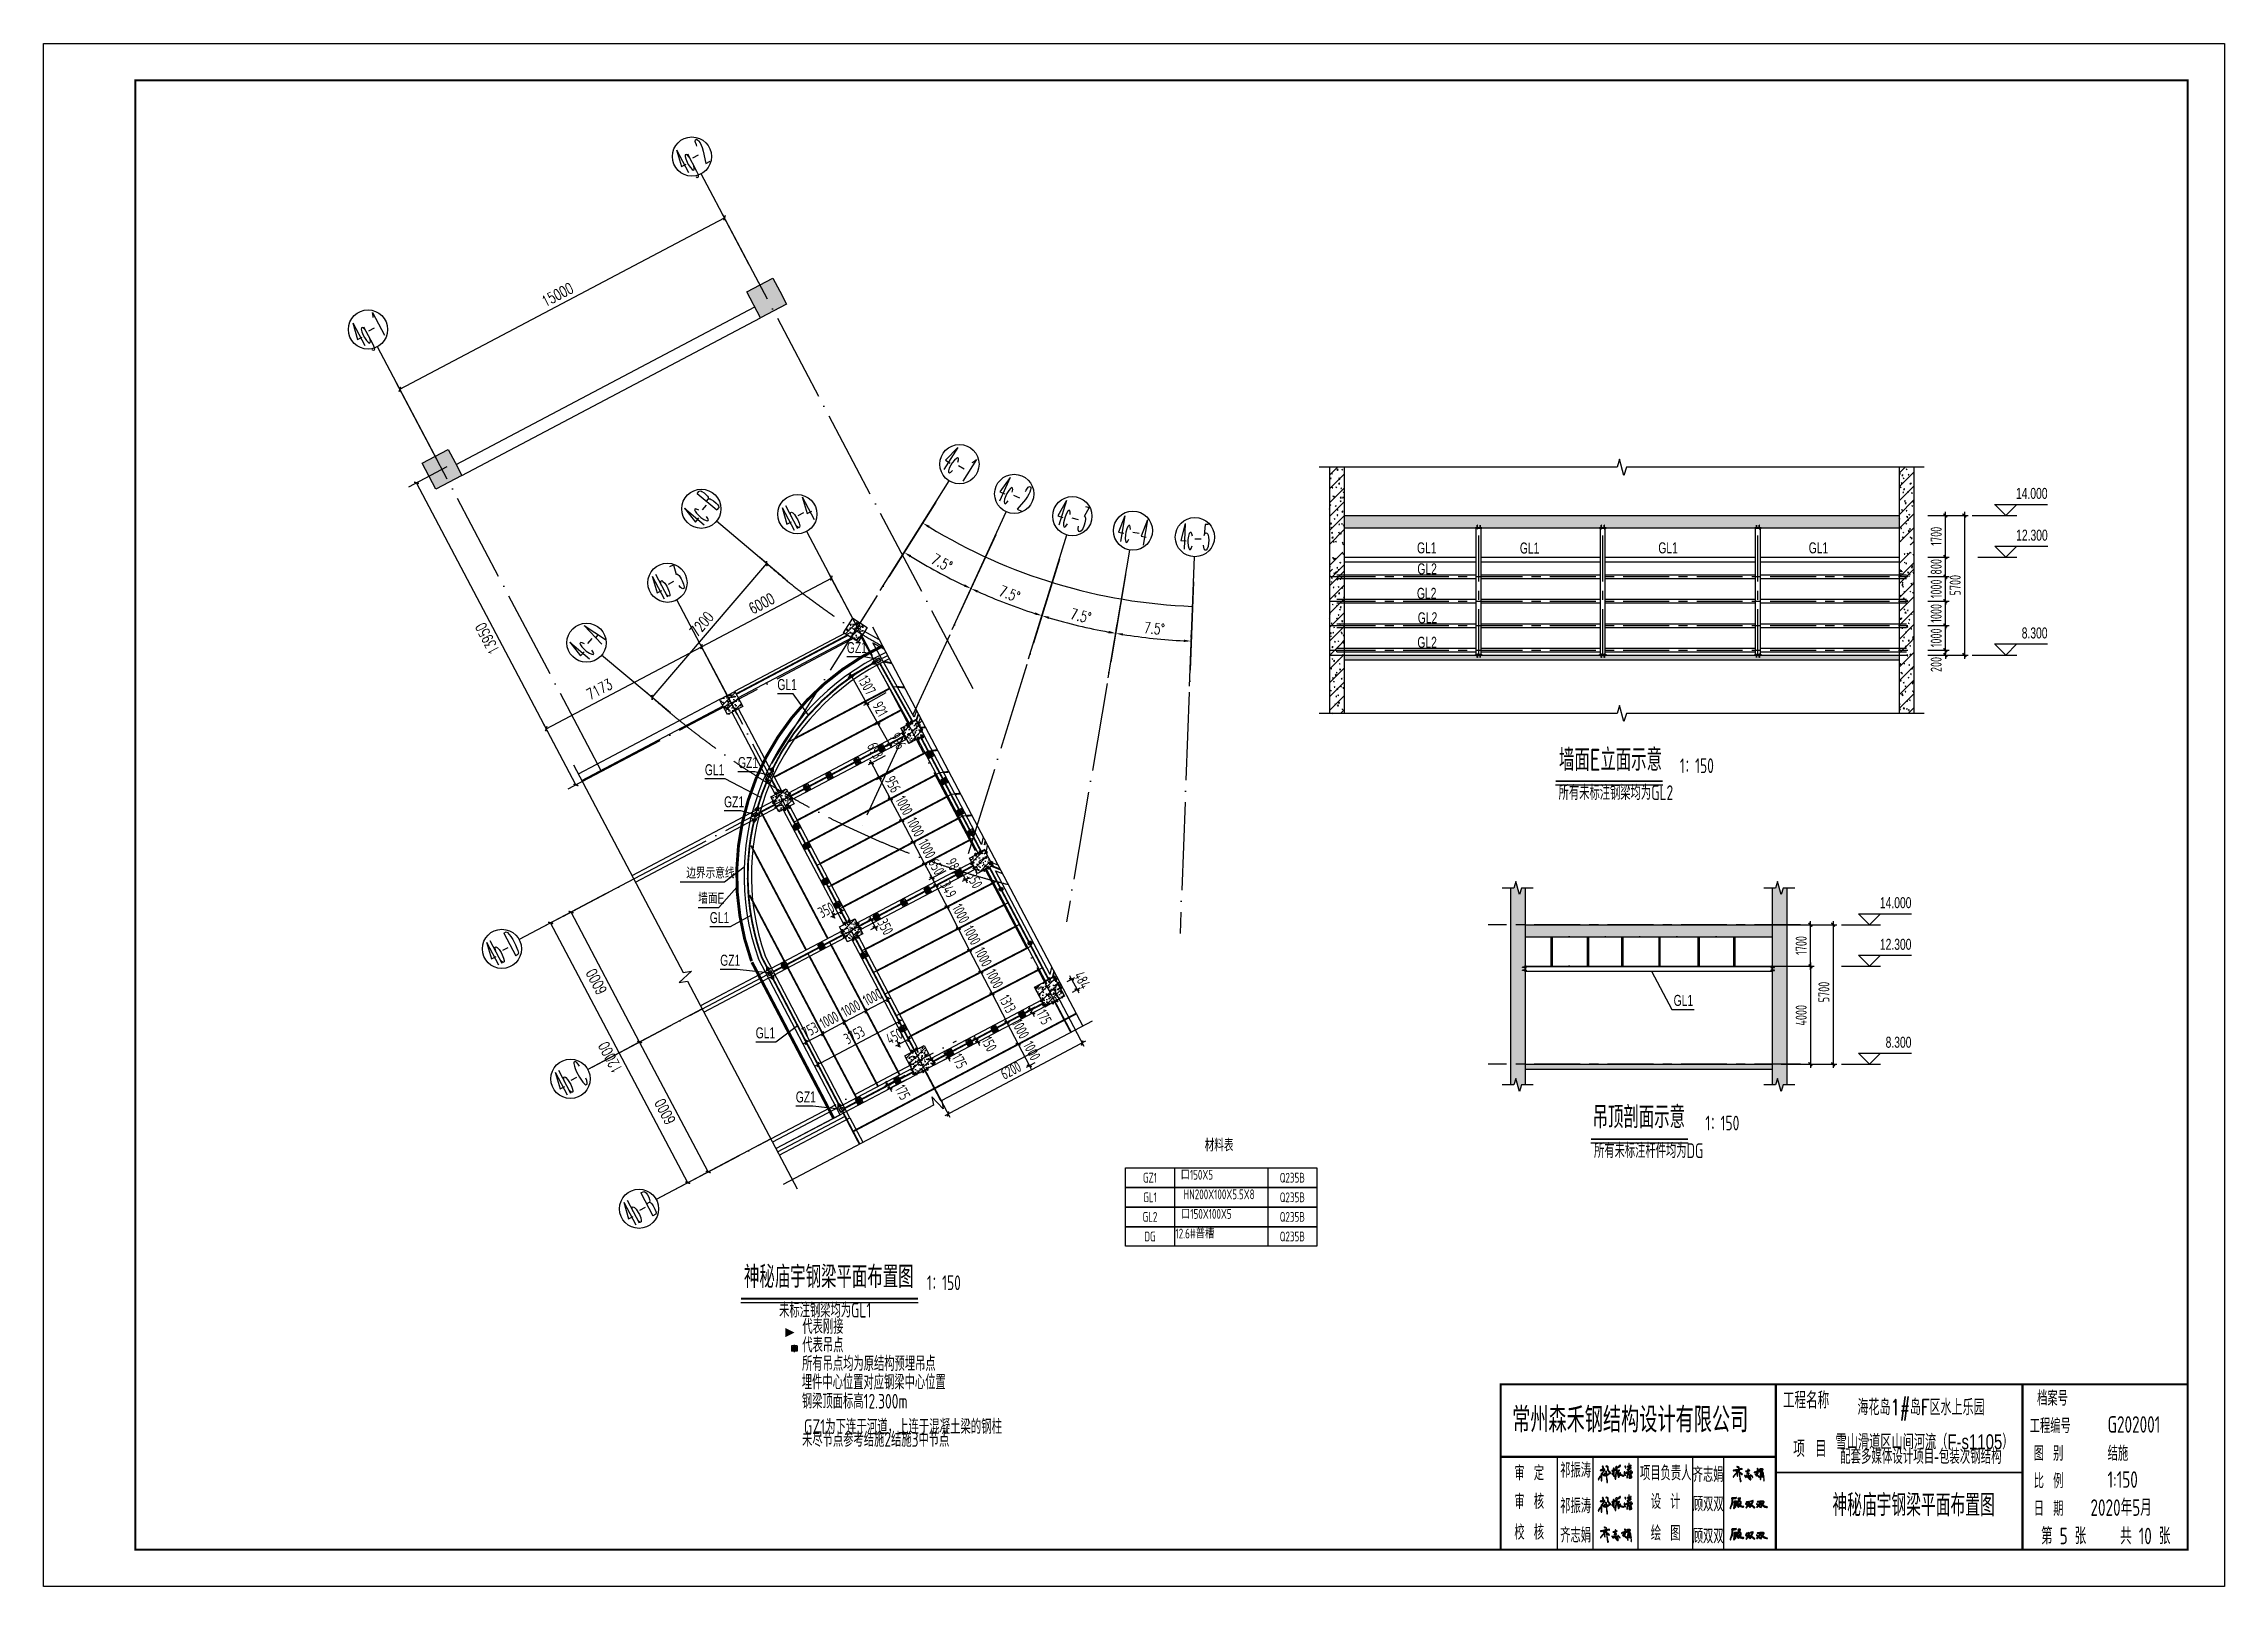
# Model space of a CAD drawing. Extents: x -803796 to -501762, y -1479216 to -846035.
# Drawn here: x -590862 to -501762, y -1123415 to -1060415 of the extents above; entities that cross this region are included whole.
import ezdxf
from ezdxf.enums import TextEntityAlignment as Align

# ---------------------------------------------------------------- set-up
doc = ezdxf.new("R2010")
doc.units = 0
doc.header["$LTSCALE"] = 1500
for name, pattern in [('5102-12$0$5102-12$0$5102-12$0$DASH', [0.35, 0.25, -0.1]), ('ACAD_ISO04W100', [30, 24, -3, 0, -3]), ('CENTER', [2, 1.25, -0.25, 0.25, -0.25]), ('DASH', [0.35, 0.25, -0.1]), ('DASHED', [19.05, 12.7, -6.35]), ('XREF-GRID-04区$0$ACAD_ISO04W100', [30, 24, -3, 0, -3])]:
    doc.linetypes.add(name, pattern=pattern)
doc.layers.get('0').update_dxf_attribs({"linetype": 'CONTINUOUS'})
doc.layers.get('Defpoints').update_dxf_attribs({"linetype": 'CONTINUOUS'})
for name, color, linetype in [('A-DOTE', 14, 'ACAD_ISO04W100'), ('AR-INT DECO', 140, 'CONTINUOUS'), ('AXIS', 253, 'CENTER'), ('BORDER', 7, 'CONTINUOUS'), ('C18', 4, 'CENTER'), ('COLUMN', 1, 'CONTINUOUS'), ('DIM', 3, 'CONTINUOUS'), ('HATCH', 254, 'CONTINUOUS'), ('L18', 6, 'CONTINUOUS'), ('L25', 7, 'CONTINUOUS'), ('M3', 2, 'CONTINUOUS'), ('NUM', 7, 'CONTINUOUS'), ('P-WALL-ORIG', 6, 'CONTINUOUS'), ('PUB_DIM', 3, 'CONTINUOUS'), ('PUB_HATCH', 8, 'CONTINUOUS'), ('STPM_RBEAM_SIG', 2, 'CONTINUOUS'), ('STPM_SBEAM_THICK', 2, 'CONTINUOUS'), ('struc', 161, 'CONTINUOUS'), ('STXT_XG_END_THIN', 2, 'CONTINUOUS'), ('STXT_XG_THIN', 2, 'CONTINUOUS'), ('STXT_XG_TNDSH', 6, 'DASHED'), ('TAB', 7, 'CONTINUOUS'), ('TEXT', 7, 'CONTINUOUS'), ('THIN', 7, 'CONTINUOUS'), ('XREF-GRID-04区$0$A-DOTE', 14, 'XREF-GRID-04区$0$ACAD_ISO04W100'), ('XREF-GRID-04区$0$AXIS', 3, 'CONTINUOUS'), ('XREF-GRID-04区$0$PUB_DIM', 3, 'CONTINUOUS'), ('支撑', 4, 'CONTINUOUS')]:
    doc.layers.add(name, color=color, linetype=linetype)
doc.layers.add('点画线', color=1, linetype='CENTER', lineweight=13)
doc.layers.add('粗实线', color=7, linetype='CONTINUOUS', lineweight=30)
doc.styles.add('_TCH_AXIS', font='COMPLEX', dxfattribs={"bigfont": 'GBCBIG'})
doc.styles.add('_TCH_DIM_T3', font='SIMPLEX', dxfattribs={"width": 0.705882, "bigfont": 'GBCBIG'})
doc.styles.add('HZ1', font='TXT', dxfattribs={"bigfont": 'hztxt'})
doc.styles.add('ME', font='')
doc.styles.add('TSSD_Dimension', font='Tssdeng.shx', dxfattribs={"width": 0.7, "bigfont": 'hztxt.shx'})
doc.styles.add('TSSD_Label', font='tj03-romans1.shx', dxfattribs={"width": 0.7, "bigfont": 'hztxt.shx'})
doc.styles.add('TSSD_NORM', font='tssdeng.shx', dxfattribs={"width": 0.7, "bigfont": 'hztxt.shx'})
doc.styles.add('XREF-GRID-04区$0$_TCH_AXIS', font='COMPLEX', dxfattribs={"bigfont": 'GBCBIG'})
doc.styles.add('XREF-GRID-04区$0$_TCH_DIM_T3', font='SIMPLEX', dxfattribs={"width": 0.705882, "bigfont": 'GBCBIG'})
doc.styles.get('ME').set_extended_font_data('SimSun')
doc.dimstyles.new('_TCH_ARCH&&150', dxfattribs={"dimtxt": 446.25, "dimasz": 150, "dimexe": 375, "dimexo": 450, "dimgap": 189.375, "dimtad": 1, "dimdec": 0, "dimzin": 0, "dimdsep": 46, "dimtxsty": '_TCH_DIM_T3', "dimblk": 'ARCHTICK', "dimcen": 0.09, "dimclrt": 7, "dimazin": 2, "dimtfac": 1, "dimtdec": 0, "dimtix": 1, "dimtmove": 2, "dimatfit": 3, "dimfxl": 1, "dimtolj": 1, "dimtzin": 0, "dimarcsym": 0})
doc.dimstyles.new('TSSD_150_150', dxfattribs={"dimtxt": 450, "dimasz": 150, "dimexe": 150, "dimexo": 375, "dimgap": 150, "dimtad": 1, "dimdec": 0, "dimzin": 0, "dimdsep": 46, "dimtxsty": 'TSSD_Dimension', "dimblk": 'ARCHTICK', "dimblk1": 'ARCHTICK', "dimblk2": 'ARCHTICK', "dimcen": 0, "dimdle": 150, "dimclrt": 7, "dimadec": 0, "dimazin": 0, "dimtfac": 1, "dimtdec": 0, "dimtix": 1, "dimtmove": 2, "dimatfit": 3, "dimfxl": 1, "dimtolj": 1, "dimtzin": 0, "dimarcsym": 0})
doc.dimstyles.new('XREF-GRID-04区$0$_TCH_ARCH&&150', dxfattribs={"dimtxt": 446.25, "dimasz": 150, "dimexe": 375, "dimexo": 450, "dimgap": 189.375, "dimtad": 1, "dimdec": 0, "dimzin": 0, "dimdsep": 46, "dimtxsty": 'XREF-GRID-04区$0$_TCH_DIM_T3', "dimblk": 'XREF-GRID-04区$0$_ArchTick', "dimcen": 0.09, "dimclrt": 7, "dimazin": 2, "dimtfac": 1, "dimtdec": 0, "dimtix": 1, "dimtmove": 2, "dimatfit": 3, "dimfxl": 1, "dimtolj": 1, "dimtzin": 0, "dimarcsym": 0})
doc.dimstyles.new('XREF-GRID-04区$0$_TCH_ARROW&&150', dxfattribs={"dimtxt": 446.25, "dimasz": 300, "dimexe": 375, "dimexo": 450, "dimgap": 150, "dimtad": 1, "dimdec": 0, "dimzin": 0, "dimdsep": 46, "dimtxsty": 'XREF-GRID-04区$0$_TCH_DIM_T3', "dimcen": 0.09, "dimclrt": 7, "dimazin": 2, "dimtfac": 1, "dimtdec": 0, "dimtix": 1, "dimtmove": 2, "dimatfit": 3, "dimfxl": 1, "dimtolj": 1, "dimtzin": 0, "dimarcsym": 0})
pattern_1 = [(50, (-389398.06, -1219171.12), (358.6301, -31.37607), [37.5, -412.5]), (355, (-389398.06, -1219171.12), (-69.37567, 376.09607), [30, -330]), (100.4514, (-389368.17, -1219173.74), (289.2547, 344.71977), [31.8701, -350.57106]), (46.1842, (-389398.06, -1219071.12), (533.6205, -82.7595), [56.25, -618.75]), (96.6356, (-389353.6, -1219078), (467.3314, 487.0589), [47.8051, -525.8565]), (351.1842, (-389398.06, -1219071.1), (467.331, 487.0593), [45, -495]), (21, (-389348.06, -1219096.12), (298.45353, -201.30945), [37.5, -412.5]), (326, (-389348.06, -1219096.12), (121.65767, 362.575), [30, -330]), (71.4514, (-389323.2, -1219112.9), (420.1113, 161.26525), [31.8701, -350.57106]), (37.5, (-389398.06, -1219171.12), (6.07993, 166.44693), [0, -326, 0, -335, 0, -331.25]), (7.5, (-389398.06, -1219171.12), (131.53477, 197.20586), [0, -191, 0, -318.5, 0, -126.25]), (327.5, (-389509.56, -1219171.12), (266.91122, -11.277436), [0, -125, 0, -390, 0, -517.5]), (317.5, (-389559.56, -1219171.12), (291.59308, 50.0525), [0, -162.5, 0, -259, 0, -367.5]), (45, (-389398.06, -1219171.12), (-176.7767, 176.7767), [])]
pattern_2 = [(50, (0, -77284.3), (358.63009, -31.37607), [37.5, -412.5]), (355, (0, -77284.3), (-69.37567, 376.09607), [30, -330]), (100.4514, (29.9, -77286.93), (289.25469, 344.71977), [31.8701, -350.57106]), (46.1842, (0, -77184.3), (533.62052, -82.7595), [56.25, -618.75]), (96.6356, (44.47, -77191.2), (467.33135, 487.05894), [47.80514, -525.8565]), (351.1842, (0, -77184.3), (467.33097, 487.0593), [45, -495]), (21, (50, -77209.3), (298.453526, -201.309445), [37.5, -412.5]), (326, (50, -77209.3), (121.65767, 362.57502), [30, -330]), (71.4514, (74.87, -77226.1), (420.11131, 161.26525), [31.8701, -350.57106]), (45, (0, -77284.3), (-282.84271, 282.84271), [])]
pattern_3 = [(50, (0, -76984.3), (358.63009, -31.37607), [37.5, -412.5]), (355, (0, -76984.3), (-69.37567, 376.09607), [30, -330]), (100.4514, (29.9, -76986.93), (289.25469, 344.71977), [31.8701, -350.57106]), (46.1842, (0, -76884.3), (533.62052, -82.7595), [56.25, -618.75]), (96.6356, (44.47, -76891.2), (467.33135, 487.05894), [47.80514, -525.8565]), (351.1842, (0, -76884.3), (467.33097, 487.0593), [45, -495]), (21, (50, -76909.3), (298.453526, -201.309445), [37.5, -412.5]), (326, (50, -76909.3), (121.65767, 362.57502), [30, -330]), (71.4514, (74.87, -76926.1), (420.11131, 161.26525), [31.8701, -350.57106]), (45, (0, -76984.3), (-282.84271, 282.84271), [])]
pattern_4 = [(50, (7240.03, -153381.17), (179.315046, -15.688034), [18.75, -206.25]), (355, (7240.03, -153381.17), (-34.687833, 188.048033), [15, -165]), (100.4514, (7254.97, -153382.48), (144.627345, 172.359886), [15.935047, -175.285528]), (46.1842, (7240.03, -153331.17), (266.81026, -41.379754), [28.125, -309.375]), (96.6356, (7262.26, -153334.62), (233.665676, 243.52947), [23.90257, -262.92825]), (351.1842, (7240.03, -153331.17), (233.665486, 243.52965), [22.5, -247.5]), (21, (7265.03, -153343.67), (149.226763, -100.654723), [18.75, -206.25]), (326, (7265.03, -153343.67), (60.828833, 181.28751), [15, -165]), (71.4514, (7277.47, -153352.06), (210.055657, 80.632624), [15.935047, -175.285528]), (45, (7240.03, -153381.17), (-141.421356, 141.421356), [])]

msp = doc.modelspace()

# ---------------------------------------------------------------- texts
at = {"layer": 'AXIS', "color": 7, "style": '_TCH_AXIS'}
for s, width, p, p2 in [('4b-D', 0.288199, (-572437.1, -1098124), (-571353.9, -1097552.3)), ('4b-C', 0.295144, (-569636.4, -1103430.2), (-568553.1, -1102858.5)), ('4b-B', 0.288199, (-566835.6, -1108736.4), (-565752.4, -1108164.7))]:
    msp.add_text(s, height=1050, rotation=27.826245, dxfattribs=dict(at, width=width)).set_placement(p, p2, align=Align.FIT)
at = {"layer": 'NUM', "style": 'TSSD_NORM'}
for s, height, width, p in [('墙面E立面示意', 900, 0.7, (-528949.2, -1090383.1, -3.1)), (' 1：150', 600, 0.7, (-524262, -1090383.1, -3.1)), ('所有未标注钢梁均为GL2', 600, 0.7, (-528962.9, -1091482.5, -3.1)), ('吊顶剖面示意', 900, 0.7, (-527576.8, -1104975.4, -6.2)), (' 1：150', 600, 0.7, (-523221.3, -1104975.4, -6.2)), ('所有未标注杆件均为DG', 600, 0.7, (-527516, -1106103.2, -6.2)), ('神秘庙宇钢梁平面布置图', 900, 0.7, (-562248.7, -1111496.8, -6.2)), (' 1：150', 600, 0.7, (-555027.6, -1111496.8, -6.2)), ('未标注钢梁均为GL1', 600, 0.7, (-560810.8, -1112617.5, -6.2)), ('代表刚接', 600, 0.7, (-559861.1, -1113285.8, -6.2)), ('代表吊点', 600, 0.7, (-559864.4, -1114043.3, -6.2)), ('所有吊点均为原结构预埋吊点', 600, 0.7, (-559874.3, -1114799.1, -6.2)), ('埋件中心位置对应钢梁中心位置', 600, 0.7, (-559884.3, -1115554.9, -6.2)), ('钢梁顶面标高12.300m', 600, 0.7, (-559880, -1116335.2, -6.2)), ('未尽节点参考结施2结施3中节点', 600, 0.7, (-559871.4, -1117895.6, -6.2)), ('神秘庙宇钢梁平面布置图', 900, 0.67, (-517776.5, -1120819, -3.1))]:
    msp.add_text(s, height=height, dxfattribs=dict(at, width=width)).set_placement(p, align=Align.BOTTOM_LEFT)
at = {"layer": 'NUM', "style": 'TSSD_NORM', "width": 0.7}
msp.add_text('GZ1为下连于河道，上连于混凝土梁的钢柱', height=600, dxfattribs=at).set_placement((-559795.4, -1117194.6, -6.2), (-551703.1, -1117194.6, -6.2), align=Align.FIT)
msp.add_text('第 5 张', height=675, dxfattribs=at).set_placement((-509251.8, -1121696.4, -3.1))
at = {"layer": 'P-WALL-ORIG', "color": 1, "style": 'TSSD_Label', "width": 0.7}
msp.add_text('边界示意线', height=450, dxfattribs=at).set_placement((-564602.3, -1094507.5))
at = {"layer": 'TAB', "style": 'TSSD_NORM', "width": 0.7}
for s, height, p in [('材料表', 511.5, (-542836.6, -1105806.2, -3.1)), ('口150X5', 400.5, (-543744.1, -1106927.2, -3.1)), ('HN200X100X5.5X8', 400.5, (-542837.7, -1107727.2, -3.1)), ('口150X100X5', 400.5, (-543357.3, -1108527.2, -3.1)), ('12.6#普槽', 400.5, (-543825.7, -1109327.2, -3.1))]:
    msp.add_text(s, height=height, dxfattribs=at).set_placement(p, align=Align.BOTTOM_CENTER)
for s, p in [('GZ1', (-545657.3, -1106727.2, -3.1)), ('Q235B', (-539843.5, -1106727.2, -3.1)), ('GL1', (-545657.3, -1107527.2, -3.1)), ('Q235B', (-539843.5, -1107527.2, -3.1)), ('GL2', (-545657.3, -1108327.2, -3.1)), ('Q235B', (-539843.5, -1108327.2, -3.1)), ('DG', (-545657.3, -1109127.2, -3.1)), ('Q235B', (-539843.5, -1109127.2, -3.1))]:
    msp.add_text(s, height=400, dxfattribs=at).set_placement(p, align=Align.MIDDLE_CENTER)
at = {"layer": 'TEXT', "style": 'TSSD_Label', "width": 0.7}
for s, p in [('GL1', (-534747.5, -1081231.9)), ('GL1', (-524889.1, -1081231.9)), ('GL1', (-518744.1, -1081231.9)), ('GL2', (-534734.4, -1082088.3)), ('GL1', (-530544.9, -1081239.9)), ('GL2', (-534751.6, -1083088.3)), ('GL2', (-534717.3, -1084088.3)), ('GZ1', (-558042.9, -1085303.3)), ('GL2', (-534734.4, -1085088.3)), ('GL1', (-560882.4, -1086813.3)), ('GZ1', (-562492.7, -1089998.3)), ('GL1', (-563844.3, -1090292.9)), ('GZ1', (-563059.5, -1091601.2)), ('墙面E', (-564115.2, -1095542.1)), ('GL1', (-563642.5, -1096330.9)), ('GZ1', (-563217.2, -1098071.6)), ('GL1', (-524263.9, -1099711.5, -6.2)), ('GL1', (-561769.3, -1101037)), ('GZ1', (-560130.2, -1103653.1))]:
    msp.add_text(s, height=450, dxfattribs=at).set_placement(p)
at = {"layer": 'THIN', "style": 'TSSD_Label', "width": 0.7}
for s, p in [('14.000', (-508987.5, -1079141.9)), ('12.300', (-508981, -1080848.3)), ('8.300', (-508987.5, -1084841.9)), ('14.000', (-514547.9, -1095855.2, -6.2)), ('12.300', (-514547.9, -1097555.2, -6.2)), ('8.300', (-514547.9, -1101555.2, -6.2))]:
    msp.add_text(s, height=450, dxfattribs=at).set_placement(p, align=Align.BOTTOM_RIGHT)
at = {"layer": 'XREF-GRID-04区$0$AXIS', "color": 7, "style": 'XREF-GRID-04区$0$_TCH_AXIS'}
for s, rotation, width, p, p2 in [('4g-2', 27.826245, 0.306212, (-564674.5, -1065768.4), (-563591.3, -1065196.7)), ('4g-1', 27.826245, 0.326626, (-577908.7, -1072830), (-576825.5, -1072258.2)), ('4c-1', 327.826245, 0.326626, (-554235.4, -1077698.9), (-553198.7, -1078351.1)), ('4c-B', 49.92086, 0.295144, (-563989.8, -1080209.5), (-563201.2, -1079272.3)), ('4b-4', 27.826245, 0.29163, (-560368.6, -1080371.3), (-559285.4, -1079799.5)), ('4c-2', 335.326245, 0.306212, (-551977.3, -1079013.7), (-550864.3, -1079525)), ('4c-3', 342.826245, 0.306212, (-549566.9, -1080022.5), (-548396.7, -1080384.1)), ('4c-4', 350.326245, 0.298743, (-547045.5, -1080708), (-545838, -1080913.8)), ('4c-5', 357.826245, 0.306212, (-544456.1, -1081058.6), (-543232.1, -1081105)), ('4b-3', 27.826245, 0.298743, (-565674.8, -1083172), (-564591.6, -1082600.3)), ('4c-A', 49.92086, 0.29163, (-568681.1, -1085680.5), (-567892.5, -1084743.3))]:
    msp.add_text(s, height=1050, rotation=rotation, dxfattribs=dict(at, width=width)).set_placement(p, p2, align=Align.FIT)

# ---------------------------------------------------------------- blocks, each defined once
blk = doc.blocks.new('QZT')
for p, q in [((1.699445, 1.455346), (1.687884, 1.389205)), ((1.715115, 1.489818), (1.699445, 1.455346)), ((1.757345, 1.542018), (1.715115, 1.489818)), ((1.729561, 1.389205), (1.776565, 1.488211)), ((1.773948, 1.550486), (1.757345, 1.542018)), ((1.781371, 1.565331), (1.773948, 1.550486)), ((1.776565, 1.488211), (1.804784, 1.536183)), ((1.812874, 1.613242), (1.778183, 1.583694)), ((1.778183, 1.583694), (1.781371, 1.565331)), ((1.804784, 1.536183), (1.868481, 1.62537)), ((1.812913, 2.02824), (1.808984, 2.017479)), ((1.808984, 2.017479), (1.811328, 2.008102)), ((1.811328, 2.008102), (1.819859, 2.000456)), ((1.827982, 1.632883), (1.812874, 1.613242)), ((1.850724, 2.046628), (1.812913, 2.02824)), ((1.819859, 2.000456), (1.898387, 1.997462)), ((1.847643, 1.673992), (1.827982, 1.632883)), ((1.874987, 1.702885), (1.847643, 1.673992)), ((1.875796, 2.049971), (1.850724, 2.046628)), ((1.868481, 1.62537), (1.879526, 1.57084)), ((1.885073, 1.724737), (1.874987, 1.702885)), ((1.880977, 1.54181), (1.875427, 1.306752)), ((1.917103, 2.042132), (1.875796, 2.049971)), ((1.879526, 1.57084), (1.880977, 1.54181)), ((1.889319, 1.764291), (1.885073, 1.724737)), ((1.929143, 1.811405), (1.889319, 1.764291)), ((1.898387, 1.997462), (1.939799, 2.003378)), ((1.928733, 2.056697), (1.917103, 2.042132)), ((1.917103, 1.69483), (1.949835, 1.771537)), ((1.917103, 1.611478), (1.917103, 1.69483)), ((1.917103, 1.569802), (1.917103, 1.611478)), ((1.917103, 1.306752), (1.917103, 1.569802)), ((1.94015, 2.062405), (1.928733, 2.056697)), ((1.947413, 1.836702), (1.929143, 1.811405)), ((1.939799, 2.003378), (2.014348, 2.02824)), ((1.958779, 2.06297), (1.94015, 2.062405)), ((1.979618, 1.889319), (1.947413, 1.836702)), ((1.949835, 1.771537), (1.971272, 1.808695)), ((1.958779, 2.278297), (1.952089, 2.259208)), ((1.952089, 2.259208), (1.956906, 2.242347)), ((1.956906, 2.242347), (1.972672, 2.229675)), ((1.981799, 2.284094), (1.958779, 2.278297)), ((2.019568, 2.084369), (1.958779, 2.06297)), ((1.971272, 1.808695), (2.021294, 1.875427)), ((1.974187, 2.164143), (1.971827, 2.159423)), ((1.971827, 2.159423), (1.972672, 2.153268)), ((1.972672, 2.229675), (1.992084, 2.213669)), ((1.972672, 2.153268), (1.995154, 2.148856)), ((1.979618, 2.16716), (1.974187, 2.164143)), ((1.995043, 2.187036), (1.979618, 2.16716)), ((2.004623, 1.939331), (1.979618, 1.889319)), ((2.000816, 2.276963), (1.981799, 2.284094)), ((1.992084, 2.213669), (1.995043, 2.187036)), ((2.000456, 1.736507), (1.994658, 1.713487)), ((1.994658, 1.713487), (2.001789, 1.69447)), ((1.995154, 2.148856), (2.010478, 2.152687)), ((2.017126, 1.736507), (2.000456, 1.736507)), ((2.014348, 2.257459), (2.000816, 2.276963)), ((2.001789, 1.69447), (2.021294, 1.680938)), ((2.017126, 1.964336), (2.004623, 1.939331)), ((2.010478, 2.152687), (2.02824, 2.16716)), ((2.034369, 2.226887), (2.014348, 2.257459)), ((2.014348, 2.02824), (2.025461, 2.022683)), ((2.042132, 2.014348), (2.017126, 1.964336)), ((2.025461, 1.736507), (2.017126, 1.736507)), ((2.054295, 2.088898), (2.019568, 2.084369)), ((2.021294, 1.875427), (2.072129, 1.952085)), ((2.021294, 1.680938), (2.026851, 1.675382)), ((2.025461, 2.022683), (2.031018, 2.019905)), ((2.042132, 1.736507), (2.025461, 1.736507)), ((2.026851, 1.675382), (2.029629, 1.672603)), ((2.02824, 2.16716), (2.038146, 2.202336)), ((2.029629, 1.672603), (2.035186, 1.667046)), ((2.031018, 2.019905), (2.042132, 2.014348)), ((2.038146, 2.202336), (2.034369, 2.226887)), ((2.035186, 1.667046), (2.047346, 1.669602)), ((2.037186, 1.720346), (2.042132, 1.736507)), ((2.039158, 1.708513), (2.037186, 1.720346)), ((2.049078, 1.69483), (2.039158, 1.708513)), ((2.047346, 1.669602), (2.054329, 1.683569)), ((2.054329, 1.683569), (2.049078, 1.69483)), ((2.118538, 2.083808), (2.054295, 2.088898)), ((2.072129, 1.952085), (2.092439, 1.995607)), ((2.078427, 1.753774), (2.076784, 1.720902)), ((2.076784, 1.720902), (2.090754, 1.667046)), ((2.0977, 1.805967), (2.078427, 1.753774)), ((2.090754, 1.667046), (2.101868, 1.655933)), ((2.092439, 1.995607), (2.118538, 2.083808)), ((2.105346, 1.814498), (2.0977, 1.805967)), ((2.101868, 1.655933), (2.107424, 1.650376)), ((2.114723, 1.816842), (2.105346, 1.814498)), ((2.107424, 1.650376), (2.118538, 1.639262)), ((2.125484, 1.812913), (2.114723, 1.816842)), ((2.117005, 1.744415), (2.13243, 1.764291)), ((2.119964, 1.717782), (2.117005, 1.744415)), ((2.118538, 1.639262), (2.154815, 1.643677)), ((2.139376, 1.701777), (2.119964, 1.717782)), ((2.142719, 1.803482), (2.125484, 1.812913)), ((2.13243, 1.764291), (2.146335, 1.77817)), ((2.159252, 1.686351), (2.139376, 1.701777)), ((2.146335, 1.77817), (2.142719, 1.803482)), ((2.154815, 1.643677), (2.17291, 1.646461)), ((2.185885, 1.68931), (2.159252, 1.686351)), ((2.188725, 1.961111), (2.160214, 1.958779)), ((2.160214, 1.958779), (2.190111, 1.861885)), ((2.17291, 1.646461), (2.208836, 1.653154)), ((2.186429, 2.283077), (2.182486, 2.271246)), ((2.182486, 2.271246), (2.187998, 2.264405)), ((2.20189, 1.708723), (2.185885, 1.68931)), ((2.194944, 2.285243), (2.186429, 2.283077)), ((2.187998, 2.264405), (2.204134, 2.256911)), ((2.209646, 1.949488), (2.188725, 1.961111)), ((2.190111, 1.861885), (2.198746, 1.810076)), ((2.235524, 2.295136), (2.194944, 2.285243)), ((2.198746, 1.810076), (2.20189, 1.708723)), ((2.208836, 1.653154), (2.202487, 1.642474)), ((2.202487, 1.642474), (2.210374, 1.626699)), ((2.204134, 2.256911), (2.211876, 2.250717)), ((2.222729, 1.924049), (2.209646, 1.949488)), ((2.210374, 1.626699), (2.222729, 1.62537)), ((2.211876, 2.250717), (2.222729, 2.236621)), ((2.222729, 2.236621), (2.250303, 2.243137)), ((2.242566, 1.850854), (2.222729, 1.924049)), ((2.222729, 1.62537), (2.222729, 1.530904)), ((2.222729, 1.530904), (2.222729, 1.483671)), ((2.222729, 1.483671), (2.222729, 1.389205)), ((2.260227, 2.293489), (2.235524, 2.295136)), ((2.248276, 1.81231), (2.242566, 1.850854)), ((2.250513, 1.736507), (2.248276, 1.81231)), ((2.250303, 2.243137), (2.269241, 2.239349)), ((2.26044, 1.735167), (2.250513, 1.736507)), ((2.258906, 1.568536), (2.264405, 1.6601)), ((2.260318, 1.521945), (2.258906, 1.568536)), ((2.299135, 2.278297), (2.260227, 2.293489)), ((2.271351, 1.430881), (2.260318, 1.521945)), ((2.266296, 1.731263), (2.26044, 1.735167)), ((2.264405, 1.6601), (2.35378, 1.714915)), ((2.271351, 1.722615), (2.266296, 1.731263)), ((2.269241, 2.239349), (2.292189, 2.222729)), ((2.343473, 1.757559), (2.271351, 1.722615)), ((2.292189, 2.222729), (2.292189, 2.164382)), ((2.292189, 2.164382), (2.292189, 2.135209)), ((2.292189, 2.135209), (2.292189, 2.076862)), ((2.292189, 2.076862), (2.302179, 2.01931)), ((2.313027, 2.264405), (2.299135, 2.278297)), ((2.302179, 2.01931), (2.316501, 1.989076)), ((2.319973, 2.257459), (2.313027, 2.264405)), ((2.316501, 1.989076), (2.354703, 1.944887)), ((2.333865, 2.243567), (2.319973, 2.257459)), ((2.333865, 2.179663), (2.333865, 2.243567)), ((2.333865, 2.147711), (2.333865, 2.179663)), ((2.333865, 2.083808), (2.333865, 2.147711)), ((2.354335, 2.05524), (2.333865, 2.083808)), ((2.37806, 1.780617), (2.343473, 1.757559)), ((2.35378, 1.714915), (2.398241, 1.742703)), ((2.360885, 2.035592), (2.354335, 2.05524)), ((2.354703, 1.944887), (2.3901, 1.902052)), ((2.361649, 2.000456), (2.360885, 2.035592)), ((2.414352, 1.944805), (2.361649, 2.000456)), ((2.438055, 1.833751), (2.37806, 1.780617)), ((2.3901, 1.902052), (2.406844, 1.879726)), ((2.398241, 1.742703), (2.486678, 1.799021)), ((2.406844, 1.879726), (2.438055, 1.833751)), ((2.440747, 1.917021), (2.414352, 1.944805)), ((2.493624, 1.861535), (2.440747, 1.917021)), ((2.486678, 1.799021), (2.505861, 1.8153)), ((2.508766, 1.841442), (2.493624, 1.861535)), ((2.505861, 1.8153), (2.508766, 1.841442)), ((2.5971, 1.808254), (2.583922, 1.771237)), ((2.583922, 1.771237), (2.614823, 1.750204)), ((2.597814, 1.986564), (2.59583, 1.969104)), ((2.59583, 1.969104), (2.599643, 1.957665)), ((2.616365, 1.827519), (2.5971, 1.808254)), ((2.627744, 2.00227), (2.597814, 1.986564)), ((2.599643, 1.957665), (2.611706, 1.944887)), ((2.611706, 1.944887), (2.638421, 1.95301)), ((2.614823, 1.750204), (2.629222, 1.737245)), ((2.653382, 1.840697), (2.616365, 1.827519)), ((2.64776, 2.005606), (2.627744, 2.00227)), ((2.629222, 1.737245), (2.653382, 1.708723)), ((2.638421, 1.95301), (2.653372, 1.954505)), ((2.681166, 2.000456), (2.64776, 2.005606)), ((2.653382, 1.792075), (2.651399, 1.774615)), ((2.651399, 1.774615), (2.655211, 1.763176)), ((2.653372, 1.954505), (2.681166, 1.951833)), ((2.66185, 1.8573), (2.653382, 1.840697)), ((2.66616, 1.804138), (2.653382, 1.792075)), ((2.653382, 1.708723), (2.670842, 1.710706)), ((2.655211, 1.763176), (2.667274, 1.750399)), ((2.676695, 1.864723), (2.66185, 1.8573)), ((2.677598, 1.807951), (2.66616, 1.804138)), ((2.667274, 1.750399), (2.684734, 1.748415)), ((2.670842, 1.710706), (2.682281, 1.706893)), ((2.673481, 2.110558), (2.671474, 2.080443)), ((2.671474, 2.080443), (2.688112, 2.042132)), ((2.695058, 2.146322), (2.673481, 2.110558)), ((2.695058, 1.861535), (2.676695, 1.864723)), ((2.695058, 1.805967), (2.677598, 1.807951)), ((2.694868, 2.01035), (2.681166, 2.000456)), ((2.681166, 1.951833), (2.70145, 1.921435)), ((2.682281, 1.706893), (2.695058, 1.69483)), ((2.684734, 1.748415), (2.696173, 1.752228)), ((2.688112, 2.042132), (2.697864, 2.028329)), ((2.697864, 2.028329), (2.694868, 2.01035)), ((2.711839, 2.144313), (2.695058, 2.146322)), ((2.705267, 1.896625), (2.695058, 1.861535)), ((2.707121, 1.793189), (2.695058, 1.805967)), ((2.695058, 1.69483), (2.705986, 1.662845)), ((2.696173, 1.752228), (2.70895, 1.764291)), ((2.70145, 1.921435), (2.705267, 1.896625)), ((2.705986, 1.662845), (2.708913, 1.645279)), ((2.710934, 1.781751), (2.707121, 1.793189)), ((2.708913, 1.645279), (2.70895, 1.611478)), ((2.70895, 1.764291), (2.710934, 1.781751)), ((2.70895, 1.611478), (2.731433, 1.607066)), ((2.720209, 2.142918), (2.711839, 2.144313)), ((2.736734, 2.139376), (2.720209, 2.142918)), ((2.731433, 1.607066), (2.746757, 1.610897)), ((2.73609, 1.950199), (2.743681, 1.958779)), ((2.739891, 1.934994), (2.73609, 1.950199)), ((2.736734, 2.094922), (2.736734, 2.139376)), ((2.736734, 2.072694), (2.736734, 2.094922)), ((2.736734, 2.02824), (2.736734, 2.072694)), ((2.755823, 2.021549), (2.736734, 2.02824)), ((2.750627, 1.930995), (2.739891, 1.934994)), ((2.743681, 1.958779), (2.774423, 1.987995)), ((2.746757, 1.610897), (2.764519, 1.62537)), ((2.750627, 1.819859), (2.750627, 1.930995)), ((2.750627, 1.764291), (2.750627, 1.819859)), ((2.750627, 1.653154), (2.750627, 1.764291)), ((2.762981, 1.651826), (2.750627, 1.653154)), ((2.772684, 2.026367), (2.755823, 2.021549)), ((2.770868, 1.636051), (2.762981, 1.651826)), ((2.764519, 1.62537), (2.770868, 1.636051)), ((2.785357, 2.042132), (2.772684, 2.026367)), ((2.774423, 1.987995), (2.794044, 2.000069)), ((2.798029, 2.057897), (2.785357, 2.042132)), ((2.794044, 2.000069), (2.833979, 2.014348)), ((2.797583, 1.524321), (2.794653, 1.492086)), ((2.794653, 1.492086), (2.799249, 1.430881)), ((2.813141, 1.583694), (2.797583, 1.524321)), ((2.81489, 2.062715), (2.798029, 2.057897)), ((2.824254, 1.639262), (2.813141, 1.583694)), ((2.833979, 2.056024), (2.81489, 2.062715)), ((2.829811, 1.667046), (2.824254, 1.639262)), ((2.831005, 2.181262), (2.829033, 2.169429)), ((2.829033, 2.169429), (2.833979, 2.153268)), ((2.840925, 1.722615), (2.829811, 1.667046)), ((2.840925, 2.194944), (2.831005, 2.181262)), ((2.833979, 2.153268), (2.851439, 2.155252)), ((2.833979, 2.039353), (2.833979, 2.056024)), ((2.833979, 2.031018), (2.833979, 2.039353)), ((2.833979, 2.014348), (2.833979, 2.031018)), ((2.857528, 2.203412), (2.840925, 2.194944)), ((2.858066, 1.850359), (2.840925, 1.722615)), ((2.844811, 1.500702), (2.849133, 1.543922)), ((2.847871, 1.416989), (2.844811, 1.500702)), ((2.849133, 1.543922), (2.868709, 1.62537)), ((2.851439, 2.155252), (2.862877, 2.151439)), ((2.864951, 2.218257), (2.857528, 2.203412)), ((2.866401, 1.914264), (2.858066, 1.850359)), ((2.879524, 2.251094), (2.861763, 2.236621)), ((2.861763, 2.236621), (2.864951, 2.218257)), ((2.862877, 2.151439), (2.875655, 2.139376)), ((2.882601, 2.042132), (2.866401, 1.914264)), ((2.868709, 1.62537), (2.876096, 1.687617)), ((2.875655, 2.139376), (2.884715, 2.101446)), ((2.876096, 1.687617), (2.883196, 1.718858)), ((2.894849, 2.254925), (2.879524, 2.251094)), ((2.886178, 2.080964), (2.882601, 2.042132)), ((2.883196, 1.718858), (2.903439, 1.778183)), ((2.884715, 2.101446), (2.886178, 2.080964)), ((2.917331, 2.250513), (2.894849, 2.254925)), ((2.895456, 1.827865), (2.898637, 1.856494)), ((2.903439, 1.778183), (2.895456, 1.827865)), ((2.898637, 1.856494), (2.917331, 1.903211)), ((2.910373, 1.986576), (2.924277, 2.000456)), ((2.913989, 1.961265), (2.910373, 1.986576)), ((2.931223, 1.951833), (2.913989, 1.961265)), ((2.917331, 2.239399), (2.917331, 2.250513)), ((2.917331, 2.233842), (2.917331, 2.239399)), ((2.917331, 2.222729), (2.917331, 2.233842)), ((2.956595, 2.221232), (2.917331, 2.222729)), ((2.917331, 1.903211), (2.976122, 1.906338)), ((2.924277, 2.000456), (2.935279, 2.060647)), ((2.931223, 2.153268), (3.019413, 2.188138)), ((2.936719, 2.092327), (2.931223, 2.153268)), ((2.953251, 1.955903), (2.931223, 1.951833)), ((2.935279, 2.060647), (2.936719, 2.092327)), ((2.952517, 1.792343), (2.952061, 1.778183)), ((2.952061, 1.778183), (2.956216, 1.766472)), ((2.953982, 1.799667), (2.952517, 1.792343)), ((2.96444, 1.957302), (2.953251, 1.955903)), ((2.959007, 1.812913), (2.953982, 1.799667)), ((2.956216, 1.766472), (2.967984, 1.760588)), ((2.977301, 2.22419), (2.956595, 2.221232)), ((2.981358, 1.838421), (2.959007, 1.812913)), ((2.986791, 1.958779), (2.96444, 1.957302)), ((2.967984, 1.760588), (2.979845, 1.764291)), ((2.976122, 1.906338), (3.008343, 1.917616)), ((3.014576, 2.236621), (2.977301, 2.22419)), ((2.979845, 1.764291), (2.982624, 1.74762)), ((2.99685, 1.849265), (2.981358, 1.838421)), ((2.982624, 1.74762), (2.984013, 1.739285)), ((2.984013, 1.739285), (2.986791, 1.722615)), ((3.001669, 1.974576), (2.986791, 1.958779)), ((2.986791, 1.722615), (2.995127, 1.672603)), ((2.995127, 1.672603), (2.999294, 1.647598)), ((3.028468, 1.861535), (2.99685, 1.849265)), ((2.999294, 1.647598), (3.00763, 1.597586)), ((3.010247, 1.981724), (3.001669, 1.974576)), ((3.00763, 1.597586), (3.009055, 1.57389)), ((3.008343, 1.917616), (3.056252, 1.951833)), ((3.009055, 1.57389), (3.013961, 1.560808)), ((3.028468, 1.99351), (3.010247, 1.981724)), ((3.013961, 1.560808), (3.028468, 1.542018)), ((3.06143, 2.281817), (3.014576, 2.236621)), ((3.019413, 2.188138), (3.062274, 2.214741)), ((3.022828, 1.73401), (3.027356, 1.770236)), ((3.028468, 1.667046), (3.022828, 1.73401)), ((3.027356, 1.770236), (3.049306, 1.833751)), ((3.050278, 2.012634), (3.028468, 1.99351)), ((3.042359, 1.861707), (3.028468, 1.861535)), ((3.04087, 1.660788), (3.028468, 1.667046)), ((3.028468, 1.542018), (3.045927, 1.540034)), ((3.046771, 1.652921), (3.04087, 1.660788)), ((3.053361, 1.847038), (3.042359, 1.861707)), ((3.045927, 1.540034), (3.057366, 1.543847)), ((3.049306, 1.639262), (3.046771, 1.652921)), ((3.049306, 1.833751), (3.053361, 1.847038)), ((3.065909, 1.64773), (3.049306, 1.639262)), ((3.069192, 2.018309), (3.050278, 2.012634)), ((3.056252, 1.951833), (3.06472, 1.968437)), ((3.057366, 1.543847), (3.070144, 1.55591)), ((3.0867, 2.302874), (3.06143, 2.281817)), ((3.062274, 2.214741), (3.132658, 2.278297)), ((3.06472, 1.968437), (3.079564, 1.975859)), ((3.073331, 1.662575), (3.065909, 1.64773)), ((3.097928, 2.014348), (3.069192, 2.018309)), ((3.084075, 1.686397), (3.070144, 1.680938)), ((3.070144, 1.680938), (3.073331, 1.662575)), ((3.070144, 1.55591), (3.08074, 1.601263)), ((3.081753, 1.76123), (3.07709, 1.736507)), ((3.07709, 1.736507), (3.107174, 1.70331)), ((3.079564, 1.975859), (3.097928, 1.972672)), ((3.08074, 1.601263), (3.08776, 1.62373)), ((3.083158, 1.773877), (3.081753, 1.76123)), ((3.084036, 1.799021), (3.083158, 1.773877)), ((3.095149, 1.810135), (3.084036, 1.799021)), ((3.098551, 1.680607), (3.084075, 1.686397)), ((3.139604, 2.340811), (3.0867, 2.302874)), ((3.08776, 1.62373), (3.104874, 1.667046)), ((3.100706, 1.815691), (3.095149, 1.810135)), ((3.097928, 1.997677), (3.097928, 2.014348)), ((3.097928, 1.989342), (3.097928, 1.997677)), ((3.097928, 1.972672), (3.097928, 1.989342)), ((3.104874, 1.667046), (3.098551, 1.680607)), ((3.11182, 1.826805), (3.100706, 1.815691)), ((3.107174, 1.70331), (3.13046, 1.690004)), ((3.131711, 1.842211), (3.11182, 1.826805)), ((3.13046, 1.690004), (3.174334, 1.680938)), ((3.15831, 1.839256), (3.131711, 1.842211)), ((3.132658, 2.278297), (3.15509, 2.291855)), ((3.133807, 1.759527), (3.140938, 1.778543)), ((3.139604, 1.736507), (3.133807, 1.759527)), ((3.150365, 2.34474), (3.139604, 2.340811)), ((3.201511, 1.719712), (3.139604, 1.736507)), ((3.140938, 1.778543), (3.160442, 1.792075)), ((3.159742, 2.342396), (3.150365, 2.34474)), ((3.15509, 2.291855), (3.165031, 2.30776)), ((3.174334, 1.819859), (3.15831, 1.839256)), ((3.167388, 2.333865), (3.159742, 2.342396)), ((3.160442, 1.792075), (3.172602, 1.79463)), ((3.165031, 2.30776), (3.167388, 2.333865)), ((3.172602, 1.79463), (3.179586, 1.808598)), ((3.179586, 1.808598), (3.174334, 1.819859)), ((3.174334, 1.680938), (3.234407, 1.656008)), ((3.232187, 1.709951), (3.201511, 1.719712)), ((3.292417, 1.687884), (3.232187, 1.709951)), ((3.234407, 1.656008), (3.265092, 1.64485)), ((3.265092, 1.64485), (3.327147, 1.62537)), ((3.321507, 1.669585), (3.292417, 1.687884)), ((3.34149, 1.66459), (3.321507, 1.669585)), ((3.327147, 1.62537), (3.348649, 1.617458)), ((3.375769, 1.667046), (3.34149, 1.66459)), ((3.348649, 1.617458), (3.367466, 1.622162)), ((3.367466, 1.622162), (3.382715, 1.639262)), ((3.3843, 1.6594), (3.375769, 1.667046)), ((3.382715, 1.639262), (3.386644, 1.650023)), ((3.386644, 1.650023), (3.3843, 1.6594)), ((3.420223, 1.903211), (3.403553, 1.903211)), ((3.403553, 1.903211), (3.40902, 1.794849)), ((3.40902, 1.794849), (3.42235, 1.738566)), ((3.428559, 1.903211), (3.420223, 1.903211)), ((3.42235, 1.738566), (3.466067, 1.639262)), ((3.445229, 1.903211), (3.428559, 1.903211)), ((3.445229, 2.278297), (3.442041, 2.259933)), ((3.442041, 2.259933), (3.449464, 2.245088)), ((3.467456, 2.278297), (3.445229, 2.278297)), ((3.464558, 1.813627), (3.445229, 1.903211)), ((3.449464, 2.245088), (3.466067, 2.236621)), ((3.475695, 1.769079), (3.464558, 1.813627)), ((3.466067, 2.236621), (3.475759, 2.216425)), ((3.466067, 1.639262), (3.477853, 1.657483)), ((3.47857, 2.278297), (3.467456, 2.278297)), ((3.477435, 2.203012), (3.473013, 2.181052)), ((3.473013, 2.181052), (3.489684, 2.181052)), ((3.500797, 1.680938), (3.475695, 1.769079)), ((3.475759, 2.216425), (3.477435, 2.203012)), ((3.477853, 1.657483), (3.485001, 1.66606)), ((3.500797, 2.278297), (3.47857, 2.278297)), ((3.485001, 1.66606), (3.500797, 1.680938)), ((3.489684, 2.181052), (3.498019, 2.181052)), ((3.498019, 2.181052), (3.514689, 2.181052)), ((3.508133, 2.261163), (3.500797, 2.278297)), ((3.51233, 2.252769), (3.508133, 2.261163)), ((3.521635, 2.236621), (3.51233, 2.252769)), ((3.514689, 2.181052), (3.516167, 2.203404)), ((3.520066, 1.852424), (3.516123, 1.840593)), ((3.516123, 1.840593), (3.521635, 1.833751)), ((3.516167, 2.203404), (3.517566, 2.214593)), ((3.517566, 2.214593), (3.521635, 2.236621)), ((3.528582, 1.854589), (3.520066, 1.852424)), ((3.521635, 1.833751), (3.544697, 1.813504)), ((3.573486, 1.878936), (3.528582, 1.854589)), ((3.544697, 1.813504), (3.571707, 1.811048)), ((3.571707, 1.811048), (3.598042, 1.826805)), ((3.597635, 1.88888), (3.573486, 1.878936)), ((3.585111, 1.608977), (3.582017, 1.574936)), ((3.582017, 1.574936), (3.591096, 1.514234)), ((3.604988, 1.667046), (3.585111, 1.608977)), ((3.591096, 1.514234), (3.593261, 1.505719)), ((3.593261, 1.505719), (3.605092, 1.501775)), ((3.646664, 1.903211), (3.597635, 1.88888)), ((3.598042, 1.826805), (3.608732, 1.836102)), ((3.604988, 2.069916), (3.601059, 2.059155)), ((3.601059, 2.059155), (3.603403, 2.049778)), ((3.603403, 2.049778), (3.611934, 2.042132)), ((3.634439, 2.083708), (3.604988, 2.069916)), ((3.622515, 1.72665), (3.604988, 1.667046)), ((3.605092, 1.501775), (3.611934, 1.507288)), ((3.608732, 1.836102), (3.62648, 1.832552)), ((3.611934, 2.042132), (3.634161, 2.042132)), ((3.611934, 1.507288), (3.62037, 1.533319)), ((3.62037, 1.533319), (3.626049, 1.546096)), ((3.628197, 1.757901), (3.622515, 1.72665)), ((3.626049, 1.546096), (3.639718, 1.569802)), ((3.62648, 1.832552), (3.632772, 1.819859)), ((3.632772, 1.819859), (3.628197, 1.757901)), ((3.634161, 2.042132), (3.645275, 2.042132)), ((3.649963, 2.089353), (3.634439, 2.083708)), ((3.639718, 2.278297), (3.635306, 2.255814)), ((3.635306, 2.255814), (3.639137, 2.24049)), ((3.638151, 1.620479), (3.642638, 1.647401)), ((3.639718, 1.569802), (3.638151, 1.620479)), ((3.639137, 2.24049), (3.65361, 2.222729)), ((3.667293, 2.271781), (3.639718, 2.278297)), ((3.642638, 1.647401), (3.660556, 1.69483)), ((3.645275, 2.042132), (3.667502, 2.042132)), ((3.666319, 1.955851), (3.646664, 1.903211)), ((3.681394, 2.0977), (3.649963, 2.089353)), ((3.65361, 2.222729), (3.67028, 2.222729)), ((3.660556, 1.69483), (3.669387, 1.702127)), ((3.670847, 1.986042), (3.666319, 1.955851)), ((3.686231, 2.275568), (3.667293, 2.271781)), ((3.667502, 2.042132), (3.670847, 1.986042)), ((3.667502, 1.722615), (3.728605, 1.725847)), ((3.671861, 1.712021), (3.667502, 1.722615)), ((3.669387, 1.702127), (3.671861, 1.712021)), ((3.67028, 2.222729), (3.678616, 2.222729)), ((3.678616, 2.222729), (3.695286, 2.222729)), ((3.681795, 1.832706), (3.678834, 1.809018)), ((3.678834, 1.809018), (3.681394, 1.764291)), ((3.695862, 2.145894), (3.681394, 2.0977)), ((3.681394, 1.764291), (3.726459, 1.760441)), ((3.695286, 1.875427), (3.681795, 1.832706)), ((3.709178, 2.292189), (3.686231, 2.275568)), ((3.695286, 2.222729), (3.698822, 2.172534)), ((3.733781, 1.883306), (3.695286, 1.875427)), ((3.698822, 2.172534), (3.695862, 2.145894)), ((3.70726, 1.974332), (3.710162, 2.000443)), ((3.709178, 1.924049), (3.70726, 1.974332)), ((3.726638, 2.460877), (3.709178, 2.458893)), ((3.709178, 2.458893), (3.709178, 2.392212)), ((3.709178, 2.392212), (3.709178, 2.358871)), ((3.709178, 2.358871), (3.709178, 2.292189)), ((3.774727, 1.938595), (3.709178, 1.924049)), ((3.710162, 2.000443), (3.72307, 2.049078)), ((3.71454, 1.534372), (3.712195, 1.524995)), ((3.712195, 1.524995), (3.716124, 1.514234)), ((3.72307, 1.542018), (3.71454, 1.534372)), ((3.716124, 1.514234), (3.73226, 1.50674)), ((3.72307, 2.049078), (3.763716, 2.077274)), ((3.778638, 1.542018), (3.72307, 1.542018)), ((3.726459, 1.760441), (3.751921, 1.765215)), ((3.738077, 2.457064), (3.726638, 2.460877)), ((3.728483, 2.175068), (3.743908, 2.194944)), ((3.731442, 2.148435), (3.728483, 2.175068)), ((3.728605, 1.725847), (3.759171, 1.727236)), ((3.736962, 1.639262), (3.730272, 1.620174)), ((3.730272, 1.620174), (3.735089, 1.603313)), ((3.750854, 2.13243), (3.731442, 2.148435)), ((3.73226, 1.50674), (3.740002, 1.500547)), ((3.75337, 1.886105), (3.733781, 1.883306)), ((3.735089, 1.603313), (3.750854, 1.59064)), ((3.766851, 1.647725), (3.736962, 1.639262)), ((3.750854, 2.445001), (3.738077, 2.457064)), ((3.740002, 1.500547), (3.750854, 1.48645)), ((3.743908, 2.194944), (3.748028, 2.215699)), ((3.748028, 2.215699), (3.752558, 2.22627)), ((3.750854, 2.389433), (3.750854, 2.445001)), ((3.750854, 2.361649), (3.750854, 2.389433)), ((3.750854, 2.306081), (3.750854, 2.361649)), ((3.77959, 2.30212), (3.750854, 2.306081)), ((3.789334, 2.143609), (3.750854, 2.13243)), ((3.750854, 1.59064), (3.756411, 1.587862)), ((3.750854, 1.48645), (3.806522, 1.482001)), ((3.751921, 1.765215), (3.792531, 1.785129)), ((3.752558, 2.22627), (3.764746, 2.243567)), ((3.792531, 1.889319), (3.75337, 1.886105)), ((3.756411, 1.587862), (3.75919, 1.586472)), ((3.759171, 1.727236), (3.820315, 1.729561)), ((3.75919, 1.586472), (3.764746, 1.583694)), ((3.763716, 2.077274), (3.783303, 2.092663)), ((3.764746, 2.243567), (3.809218, 2.268542)), ((3.764746, 1.583694), (3.790245, 1.586142)), ((3.788372, 1.643812), (3.766851, 1.647725)), ((3.807931, 1.953688), (3.774727, 1.938595)), ((3.806423, 1.542018), (3.778638, 1.542018)), ((3.798505, 2.307794), (3.77959, 2.30212)), ((3.783303, 2.092663), (3.820315, 2.125484)), ((3.787584, 1.873159), (3.792531, 1.889319)), ((3.789557, 1.861326), (3.787584, 1.873159)), ((3.813369, 1.62537), (3.788372, 1.643812)), ((3.809088, 2.156778), (3.789334, 2.143609)), ((3.799477, 1.847643), (3.789557, 1.861326)), ((3.790245, 1.586142), (3.80705, 1.600546)), ((3.792531, 1.785129), (3.811943, 1.801134)), ((3.820315, 2.326919), (3.798505, 2.307794)), ((3.814902, 1.827767), (3.799477, 1.847643)), ((3.861991, 1.542018), (3.806423, 1.542018)), ((3.806522, 1.482001), (3.83609, 1.484958)), ((3.80705, 1.600546), (3.813369, 1.62537)), ((3.861991, 1.99351), (3.807931, 1.953688)), ((3.834207, 2.187998), (3.809088, 2.156778)), ((3.809218, 2.268542), (3.831445, 2.281045)), ((3.811943, 1.801134), (3.814902, 1.827767)), ((3.828783, 2.343522), (3.820315, 2.326919)), ((3.820315, 2.125484), (3.837775, 2.123501)), ((3.820315, 1.729561), (3.831227, 1.696502)), ((3.843627, 2.350945), (3.828783, 2.343522)), ((3.831227, 1.696502), (3.840104, 1.680227)), ((3.831445, 2.281045), (3.875883, 2.306081)), ((3.833341, 1.880867), (3.841153, 1.917103)), ((3.83909, 1.855954), (3.833341, 1.880867)), ((3.84496, 2.197222), (3.834207, 2.187998)), ((3.83609, 1.484958), (3.889775, 1.500342)), ((3.837775, 2.123501), (3.849213, 2.127313)), ((3.861991, 1.826805), (3.83909, 1.855954)), ((3.840104, 1.680227), (3.861991, 1.653154)), ((3.841153, 1.917103), (3.870599, 1.933929)), ((3.861991, 2.347757), (3.843627, 2.350945)), ((3.862558, 2.193702), (3.84496, 2.197222)), ((3.849213, 2.127313), (3.861991, 2.139376)), ((3.874054, 2.334979), (3.861991, 2.347757)), ((3.861991, 2.139376), (3.865532, 2.155901)), ((3.872752, 1.997439), (3.861991, 1.99351)), ((3.878771, 1.828814), (3.861991, 1.826805)), ((3.861991, 1.653154), (3.861991, 1.6087)), ((3.861991, 1.6087), (3.861991, 1.586472)), ((3.861991, 1.586472), (3.861991, 1.542018)), ((3.868937, 2.181052), (3.862558, 2.193702)), ((3.865532, 2.155901), (3.866928, 2.164272)), ((3.866928, 2.164272), (3.868937, 2.181052)), ((3.870599, 1.933929), (3.884044, 1.953136)), ((3.882129, 1.995094), (3.872752, 1.997439)), ((3.877866, 2.323541), (3.874054, 2.334979)), ((3.875883, 2.306081), (3.877866, 2.323541)), ((3.887142, 1.830209), (3.878771, 1.828814)), ((3.889775, 1.986564), (3.882129, 1.995094)), ((3.882829, 1.764291), (3.927443, 1.800213)), ((3.883388, 1.685707), (3.882829, 1.764291)), ((3.889146, 1.645398), (3.883388, 1.685707)), ((3.884044, 1.953136), (3.889775, 1.986564)), ((3.903667, 1.833751), (3.887142, 1.830209)), ((3.910613, 1.569802), (3.889146, 1.645398)), ((3.889775, 1.500342), (3.909064, 1.522007)), ((3.905685, 1.866209), (3.903667, 1.833751)), ((3.912149, 1.883985), (3.905685, 1.866209)), ((3.909064, 1.522007), (3.914791, 1.541097)), ((3.914791, 1.541097), (3.910613, 1.569802)), ((3.931451, 1.910157), (3.912149, 1.883985)), ((3.927443, 1.800213), (3.947098, 1.824404)), ((3.953112, 1.908847), (3.931451, 1.910157)), ((3.947098, 1.824404), (3.973127, 1.875427)), ((3.967932, 1.896496), (3.953112, 1.908847)), ((3.973127, 1.875427), (3.967932, 1.896496)), ((1.687884, 1.389205), (1.693315, 1.386188)), ((1.693315, 1.386188), (1.695675, 1.381468)), ((1.695675, 1.381468), (1.69483, 1.375313)), ((1.69483, 1.375313), (1.708761, 1.369854)), ((1.708761, 1.369854), (1.723238, 1.375645)), ((1.723238, 1.375645), (1.729561, 1.389205)), ((1.875427, 1.306752), (1.89295, 1.301645)), ((1.89295, 1.301645), (1.901285, 1.301645)), ((1.901285, 1.301645), (1.917103, 1.306752)), ((2.222729, 1.389205), (2.245343, 1.313944)), ((2.245343, 1.313944), (2.251149, 1.273299)), ((2.251149, 1.273299), (2.250513, 1.194717)), ((2.250513, 1.194717), (2.267183, 1.194717)), ((2.267183, 1.194717), (2.275518, 1.194717)), ((2.289319, 1.337766), (2.271351, 1.430881)), ((2.275518, 1.194717), (2.292189, 1.194717)), ((2.293574, 1.289539), (2.289319, 1.337766)), ((2.292189, 1.194717), (2.293574, 1.289539)), ((2.799249, 1.430881), (2.804679, 1.427864)), ((2.804679, 1.427864), (2.807039, 1.423144)), ((2.807039, 1.423144), (2.806195, 1.416989)), ((2.806195, 1.416989), (2.822865, 1.416989)), ((2.822865, 1.416989), (2.8312, 1.416989)), ((2.8312, 1.416989), (2.847871, 1.416989))]:
    blk.add_line(p, q)
blk = doc.blocks.new('A$C5A080358')
h = blk.add_hatch(color=256)
h.dxf.hatch_style = 1
h.paths.add_polyline_path([(-10345, 4886), (-10354, 4898), (-10387, 4932), (-10403, 4949), (-10435, 4983), (-10436, 5005), (-10440, 5017), (-10453, 5035), (-10453, 5074), (-10453, 5094), (-10453, 5133), (-10461, 5141), (-10465, 5146), (-10474, 5154), (-10498, 5164), (-10513, 5165), (-10538, 5158), (-10543, 5157), (-10546, 5150), (-10542, 5146), (-10532, 5141), (-10527, 5137), (-10521, 5129), (-10504, 5133), (-10492, 5130), (-10478, 5120), (-10478, 5084), (-10478, 5066), (-10478, 5030), (-10472, 4995), (-10463, 4976), (-10440, 4949), (-10418, 4923), (-10408, 4909), (-10389, 4881), (-10425, 4848), (-10447, 4834), (-10491, 4813), (-10494, 4818), (-10498, 4820), (-10504, 4821), (-10505, 4868), (-10509, 4892), (-10521, 4937), (-10529, 4952), (-10542, 4959), (-10559, 4958), (-10541, 4898), (-10536, 4867), (-10534, 4804), (-10543, 4792), (-10560, 4790), (-10572, 4800), (-10584, 4810), (-10586, 4826), (-10576, 4838), (-10568, 4847), (-10570, 4862), (-10581, 4868), (-10587, 4871), (-10593, 4869), (-10598, 4864), (-10609, 4832), (-10610, 4812), (-10602, 4779), (-10595, 4772), (-10592, 4768), (-10585, 4762), (-10563, 4764), (-10551, 4766), (-10529, 4770), (-10533, 4764), (-10528, 4754), (-10521, 4753), (-10521, 4695), (-10521, 4666), (-10521, 4608), (-10507, 4562), (-10503, 4537), (-10504, 4488), (-10493, 4488), (-10488, 4488), (-10478, 4488), (-10477, 4547), (-10480, 4576), (-10491, 4634), (-10498, 4689), (-10499, 4718), (-10495, 4774), (-10440, 4808), (-10413, 4825), (-10359, 4860), (-10347, 4870)])
h.paths.add_polyline_path([(-10645, 4907), (-10613, 4954), (-10601, 4980), (-10585, 5035), (-10624, 5038), (-10646, 5035), (-10683, 5022), (-10694, 5022), (-10701, 5018), (-10709, 5009), (-10734, 5014), (-10749, 5012), (-10773, 5001), (-10775, 4994), (-10774, 4988), (-10768, 4983), (-10720, 4982), (-10695, 4985), (-10649, 5001), (-10642, 4997), (-10639, 4995), (-10632, 4992), (-10647, 4961), (-10655, 4946), (-10670, 4915), (-10690, 4883), (-10701, 4867), (-10726, 4838), (-10728, 4814), (-10734, 4801), (-10751, 4783), (-10763, 4758), (-10773, 4746), (-10794, 4727), (-10792, 4716), (-10797, 4707), (-10807, 4702), (-10833, 4670), (-10842, 4649), (-10849, 4608), (-10846, 4606), (-10845, 4603), (-10845, 4599), (-10837, 4596), (-10828, 4600), (-10824, 4608), (-10795, 4669), (-10778, 4698), (-10738, 4753), (-10732, 4720), (-10731, 4702), (-10734, 4557), (-10723, 4554), (-10718, 4554), (-10709, 4557), (-10709, 4719), (-10709, 4744), (-10709, 4796), (-10688, 4843), (-10675, 4866)])
h.paths.add_polyline_path([(-10635, 4811), (-10632, 4821), (-10642, 4821), (-10647, 4821), (-10657, 4821), (-10661, 4807), (-10657, 4795), (-10645, 4787), (-10641, 4784), (-10639, 4782), (-10636, 4779), (-10629, 4780), (-10624, 4789), (-10627, 4796), (-10634, 4804)], flags=17)
h.paths.add_polyline_path([(-10637, 5123), (-10649, 5141), (-10657, 5153), (-10669, 5158), (-10683, 5154), (-10687, 5142), (-10684, 5132), (-10674, 5124), (-10663, 5114), (-10661, 5098), (-10670, 5086), (-10674, 5084), (-10675, 5081), (-10674, 5077), (-10661, 5075), (-10651, 5077), (-10640, 5086), (-10634, 5108)])
h.paths.add_polyline_path([(-10196, 4838), (-10196, 4873), (-10196, 4941), (-10203, 4943), (-10205, 4953), (-10201, 4958), (-10182, 4976), (-10170, 4983), (-10145, 4992), (-10145, 5002), (-10145, 5007), (-10145, 5018), (-10157, 5022), (-10167, 5019), (-10175, 5009), (-10183, 4999), (-10193, 4996), (-10205, 5001), (-10205, 5028), (-10205, 5042), (-10205, 5069), (-10215, 5071), (-10220, 5072), (-10231, 5073), (-10244, 5051), (-10245, 5033), (-10235, 5009), (-10229, 5001), (-10231, 4990), (-10239, 4983), (-10260, 4987), (-10272, 4985), (-10290, 4975), (-10292, 4964), (-10289, 4957), (-10282, 4949), (-10265, 4954), (-10256, 4955), (-10239, 4954), (-10227, 4935), (-10224, 4920), (-10231, 4898), (-10242, 4900), (-10251, 4896), (-10256, 4885), (-10279, 4877), (-10291, 4865), (-10299, 4843), (-10280, 4830), (-10271, 4822), (-10256, 4804), (-10245, 4805), (-10238, 4803), (-10231, 4796), (-10224, 4776), (-10222, 4765), (-10222, 4744), (-10208, 4742), (-10199, 4744), (-10188, 4753), (-10184, 4760), (-10189, 4769), (-10196, 4770)])
h.paths.add_polyline_path([(-10230, 4831), (-10237, 4829), (-10248, 4830), (-10255, 4838), (-10257, 4845), (-10256, 4855), (-10248, 4863), (-10241, 4865), (-10231, 4864), (-10223, 4856), (-10221, 4849), (-10222, 4838)], flags=16)
h.paths.add_polyline_path([(-10103, 4847), (-10107, 4877), (-10106, 4895), (-10094, 4924), (-10058, 4926), (-10038, 4933), (-10009, 4954), (-10003, 4964), (-9994, 4968), (-9983, 4966), (-9983, 4977), (-9983, 4982), (-9983, 4992), (-10001, 4994), (-10012, 4991), (-10026, 4979), (-10037, 4972), (-10042, 4968), (-10051, 4958), (-10065, 4957), (-10072, 4956), (-10086, 4954), (-10096, 4959), (-10098, 4975), (-10090, 4983), (-10083, 5020), (-10082, 5040), (-10086, 5077), (-10031, 5099), (-10005, 5115), (-9962, 5154), (-9948, 5163), (-9942, 5172), (-9940, 5188), (-9945, 5194), (-9951, 5195), (-9957, 5193), (-9990, 5169), (-10006, 5156), (-10034, 5129), (-10057, 5121), (-10070, 5119), (-10094, 5120), (-10094, 5127), (-10094, 5130), (-10094, 5137), (-10108, 5140), (-10117, 5137), (-10128, 5129), (-10126, 5117), (-10131, 5108), (-10141, 5103), (-10147, 5095), (-10148, 5087), (-10145, 5077), (-10135, 5079), (-10127, 5076), (-10120, 5069), (-10114, 5046), (-10113, 5033), (-10115, 5009), (-10125, 4931), (-10130, 4891), (-10141, 4813), (-10148, 4779), (-10151, 4762), (-10158, 4727), (-10168, 4691), (-10169, 4671), (-10167, 4634), (-10163, 4632), (-10162, 4629), (-10162, 4625), (-10152, 4625), (-10147, 4625), (-10137, 4625), (-10139, 4676), (-10136, 4703), (-10124, 4753), (-10119, 4791), (-10115, 4810)])
h.paths.add_polyline_path([(-9979, 4779), (-9983, 4787), (-9992, 4791), (-10000, 4787), (-9998, 4776), (-10003, 4767), (-10013, 4762), (-10015, 4770), (-10018, 4775), (-10026, 4779), (-10029, 4820), (-10026, 4842), (-10013, 4881), (-10010, 4889), (-10017, 4898), (-10026, 4898), (-10045, 4891), (-10055, 4884), (-10068, 4868), (-10072, 4860), (-10072, 4856), (-10073, 4847), (-10070, 4840), (-10063, 4836), (-10056, 4838), (-10054, 4828), (-10053, 4823), (-10051, 4813), (-10046, 4782), (-10044, 4767), (-10039, 4736), (-10038, 4721), (-10035, 4713), (-10026, 4702), (-10015, 4701), (-10008, 4703), (-10000, 4710), (-9994, 4738), (-9989, 4752)], flags=17)
h.paths.add_polyline_path([(-9901, 4805), (-9919, 4811), (-9957, 4821), (-9961, 4835), (-9957, 4847), (-9945, 4855), (-9937, 4857), (-9933, 4866), (-9936, 4873), (-9946, 4884), (-9962, 4886), (-9975, 4877), (-9981, 4870), (-9985, 4867), (-9992, 4860), (-9992, 4844), (-9993, 4836), (-9996, 4821), (-9977, 4801), (-9963, 4793), (-9936, 4787), (-9899, 4772), (-9880, 4765), (-9842, 4753), (-9829, 4748), (-9817, 4751), (-9808, 4762), (-9806, 4768), (-9807, 4774), (-9812, 4779), (-9833, 4777), (-9846, 4780), (-9864, 4791)])
h.paths.add_polyline_path([(-9751, 4841), (-9758, 4869), (-9770, 4924), (-9780, 4924), (-9785, 4924), (-9795, 4924), (-9792, 4857), (-9784, 4823), (-9757, 4762), (-9750, 4773), (-9745, 4778), (-9736, 4787)])
h.paths.add_polyline_path([(-9723, 5129), (-9728, 5138), (-9731, 5144), (-9736, 5154), (-9749, 5154), (-9756, 5154), (-9770, 5154), (-9772, 5143), (-9767, 5134), (-9757, 5129), (-9751, 5116), (-9750, 5108), (-9753, 5094), (-9742, 5094), (-9737, 5094), (-9727, 5094), (-9726, 5108), (-9725, 5115)])
h.paths.add_polyline_path([(-9546, 5148), (-9532, 5156), (-9505, 5171), (-9504, 5182), (-9506, 5189), (-9514, 5197), (-9525, 5199), (-9534, 5194), (-9539, 5184), (-9553, 5172), (-9564, 5169), (-9582, 5171), (-9582, 5205), (-9582, 5222), (-9582, 5257), (-9590, 5264), (-9597, 5266), (-9608, 5265), (-9608, 5224), (-9608, 5204), (-9608, 5163), (-9622, 5153), (-9633, 5150), (-9650, 5154), (-9653, 5140), (-9651, 5131), (-9642, 5120), (-9631, 5120), (-9626, 5120), (-9616, 5120), (-9614, 5089), (-9616, 5073), (-9625, 5043), (-9644, 5038), (-9653, 5035), (-9672, 5026), (-9674, 5020), (-9673, 5014), (-9667, 5009), (-9654, 5009), (-9647, 5009), (-9633, 5009), (-9631, 4975), (-9634, 4956), (-9646, 4924), (-9676, 4915), (-9691, 4909), (-9718, 4894), (-9724, 4893), (-9726, 4885), (-9723, 4881), (-9709, 4869), (-9692, 4867), (-9676, 4877), (-9669, 4882), (-9658, 4880), (-9654, 4873), (-9657, 4834), (-9661, 4815), (-9672, 4779), (-9684, 4743), (-9686, 4722), (-9680, 4685), (-9679, 4680), (-9671, 4677), (-9667, 4680), (-9662, 4696), (-9659, 4704), (-9650, 4719), (-9651, 4750), (-9648, 4767), (-9637, 4796), (-9632, 4800), (-9630, 4806), (-9633, 4813), (-9596, 4815), (-9577, 4816), (-9539, 4817), (-9533, 4797), (-9527, 4787), (-9514, 4770), (-9514, 4743), (-9514, 4729), (-9514, 4702), (-9548, 4702), (-9565, 4702), (-9599, 4702), (-9604, 4697), (-9606, 4691), (-9603, 4685), (-9593, 4680), (-9589, 4676), (-9582, 4668), (-9548, 4665), (-9530, 4667), (-9497, 4676), (-9485, 4690), (-9481, 4701), (-9484, 4719), (-9497, 4765), (-9500, 4790), (-9501, 4838), (-9473, 4860), (-9461, 4875), (-9445, 4907), (-9449, 4920), (-9458, 4927), (-9471, 4928), (-9483, 4912), (-9487, 4901), (-9488, 4881), (-9498, 4879), (-9503, 4878), (-9514, 4877), (-9528, 4895), (-9531, 4910), (-9526, 4932), (-9508, 4943), (-9500, 4954), (-9497, 4975), (-9501, 4980), (-9507, 4982), (-9514, 4979), (-9547, 4955), (-9567, 4945), (-9608, 4937), (-9609, 4967), (-9607, 4983), (-9599, 5013), (-9574, 5031), (-9562, 5040), (-9539, 5060), (-9529, 5059), (-9521, 5061), (-9514, 5069), (-9511, 5079), (-9511, 5084), (-9509, 5094), (-9513, 5102), (-9524, 5104), (-9531, 5099), (-9546, 5080), (-9558, 5071), (-9582, 5065), (-9594, 5074), (-9596, 5091), (-9586, 5103), (-9584, 5116), (-9581, 5122), (-9573, 5133)])
h.paths.add_polyline_path([(-9556, 4915), (-9559, 4905), (-9558, 4898), (-9552, 4890), (-9543, 4877), (-9544, 4861), (-9556, 4851), (-9581, 4839), (-9597, 4836), (-9625, 4838), (-9626, 4866), (-9624, 4880), (-9616, 4907), (-9592, 4911), (-9580, 4913)], flags=16)
h.paths.add_polyline_path([(-9544, 4753), (-9559, 4764), (-9572, 4767), (-9590, 4762), (-9595, 4750), (-9592, 4739), (-9582, 4732), (-9579, 4730), (-9577, 4729), (-9573, 4727), (-9558, 4729), (-9547, 4738)], flags=17)
h = blk.add_hatch(color=256)
h.dxf.hatch_style = 1
h.paths.add_polyline_path([(-10345, 3611), (-10354, 3623), (-10387, 3657), (-10403, 3674), (-10435, 3708), (-10436, 3730), (-10440, 3742), (-10453, 3760), (-10453, 3799), (-10453, 3819), (-10453, 3858), (-10461, 3866), (-10465, 3871), (-10474, 3879), (-10498, 3889), (-10513, 3890), (-10538, 3883), (-10543, 3882), (-10546, 3875), (-10542, 3871), (-10532, 3866), (-10527, 3862), (-10521, 3854), (-10504, 3858), (-10492, 3855), (-10478, 3845), (-10478, 3809), (-10478, 3791), (-10478, 3755), (-10472, 3720), (-10463, 3701), (-10440, 3674), (-10418, 3648), (-10408, 3634), (-10389, 3606), (-10425, 3573), (-10447, 3559), (-10491, 3538), (-10494, 3543), (-10498, 3545), (-10504, 3546), (-10505, 3593), (-10509, 3617), (-10521, 3662), (-10529, 3677), (-10542, 3684), (-10559, 3683), (-10541, 3623), (-10536, 3592), (-10534, 3529), (-10543, 3517), (-10560, 3515), (-10572, 3525), (-10584, 3535), (-10586, 3551), (-10576, 3563), (-10568, 3572), (-10570, 3587), (-10581, 3593), (-10587, 3596), (-10593, 3594), (-10598, 3589), (-10609, 3557), (-10610, 3537), (-10602, 3504), (-10595, 3497), (-10592, 3493), (-10585, 3487), (-10563, 3489), (-10551, 3491), (-10529, 3495), (-10533, 3489), (-10528, 3479), (-10521, 3478), (-10521, 3420), (-10521, 3391), (-10521, 3333), (-10507, 3287), (-10503, 3262), (-10504, 3213), (-10493, 3213), (-10488, 3213), (-10478, 3213), (-10477, 3272), (-10480, 3301), (-10491, 3359), (-10498, 3414), (-10499, 3443), (-10495, 3499), (-10440, 3533), (-10413, 3550), (-10359, 3585), (-10347, 3595)])
h.paths.add_polyline_path([(-10645, 3632), (-10613, 3679), (-10601, 3705), (-10585, 3760), (-10624, 3763), (-10646, 3760), (-10683, 3747), (-10694, 3747), (-10701, 3743), (-10709, 3734), (-10734, 3739), (-10749, 3737), (-10773, 3726), (-10775, 3719), (-10774, 3713), (-10768, 3708), (-10720, 3707), (-10695, 3710), (-10649, 3726), (-10642, 3722), (-10639, 3720), (-10632, 3717), (-10647, 3686), (-10655, 3671), (-10670, 3640), (-10690, 3608), (-10701, 3592), (-10726, 3563), (-10728, 3539), (-10734, 3526), (-10751, 3508), (-10763, 3483), (-10773, 3471), (-10794, 3452), (-10792, 3441), (-10797, 3432), (-10807, 3427), (-10833, 3395), (-10842, 3374), (-10849, 3333), (-10846, 3331), (-10845, 3328), (-10845, 3324), (-10837, 3321), (-10828, 3325), (-10824, 3333), (-10795, 3394), (-10778, 3423), (-10738, 3478), (-10732, 3445), (-10731, 3427), (-10734, 3282), (-10723, 3279), (-10718, 3279), (-10709, 3282), (-10709, 3444), (-10709, 3469), (-10709, 3521), (-10688, 3568), (-10675, 3591)])
h.paths.add_polyline_path([(-10635, 3536), (-10632, 3546), (-10642, 3546), (-10647, 3546), (-10657, 3546), (-10661, 3532), (-10657, 3520), (-10645, 3512), (-10641, 3509), (-10639, 3507), (-10636, 3504), (-10629, 3505), (-10624, 3514), (-10627, 3521), (-10634, 3529)], flags=17)
h.paths.add_polyline_path([(-10637, 3848), (-10649, 3866), (-10657, 3878), (-10669, 3883), (-10683, 3879), (-10687, 3867), (-10684, 3857), (-10674, 3849), (-10663, 3839), (-10661, 3823), (-10670, 3811), (-10674, 3809), (-10675, 3806), (-10674, 3802), (-10661, 3800), (-10651, 3802), (-10640, 3811), (-10634, 3833)])
h.paths.add_polyline_path([(-10196, 3563), (-10196, 3598), (-10196, 3666), (-10203, 3668), (-10205, 3678), (-10201, 3683), (-10182, 3701), (-10170, 3708), (-10145, 3717), (-10145, 3727), (-10145, 3732), (-10145, 3743), (-10157, 3747), (-10167, 3744), (-10175, 3734), (-10183, 3724), (-10193, 3721), (-10205, 3726), (-10205, 3753), (-10205, 3767), (-10205, 3794), (-10215, 3796), (-10220, 3797), (-10231, 3798), (-10244, 3776), (-10245, 3758), (-10235, 3734), (-10229, 3726), (-10231, 3715), (-10239, 3708), (-10260, 3712), (-10272, 3710), (-10290, 3700), (-10292, 3689), (-10289, 3682), (-10282, 3674), (-10265, 3679), (-10256, 3680), (-10239, 3679), (-10227, 3660), (-10224, 3645), (-10231, 3623), (-10242, 3625), (-10251, 3621), (-10256, 3610), (-10279, 3602), (-10291, 3590), (-10299, 3568), (-10280, 3555), (-10271, 3547), (-10256, 3529), (-10245, 3530), (-10238, 3528), (-10231, 3521), (-10224, 3501), (-10222, 3490), (-10222, 3469), (-10208, 3467), (-10199, 3469), (-10188, 3478), (-10184, 3485), (-10189, 3494), (-10196, 3495)])
h.paths.add_polyline_path([(-10230, 3556), (-10237, 3554), (-10248, 3555), (-10255, 3563), (-10257, 3570), (-10256, 3580), (-10248, 3588), (-10241, 3590), (-10231, 3589), (-10223, 3581), (-10221, 3574), (-10222, 3563)], flags=16)
h.paths.add_polyline_path([(-10103, 3572), (-10107, 3602), (-10106, 3620), (-10094, 3649), (-10058, 3651), (-10038, 3658), (-10009, 3679), (-10003, 3689), (-9994, 3693), (-9983, 3691), (-9983, 3702), (-9983, 3707), (-9983, 3717), (-10001, 3719), (-10012, 3716), (-10026, 3704), (-10037, 3697), (-10042, 3693), (-10051, 3683), (-10065, 3682), (-10072, 3681), (-10086, 3679), (-10096, 3684), (-10098, 3700), (-10090, 3708), (-10083, 3745), (-10082, 3765), (-10086, 3802), (-10031, 3824), (-10005, 3840), (-9962, 3879), (-9948, 3888), (-9942, 3897), (-9940, 3913), (-9945, 3919), (-9951, 3920), (-9957, 3918), (-9990, 3894), (-10006, 3881), (-10034, 3854), (-10057, 3846), (-10070, 3844), (-10094, 3845), (-10094, 3852), (-10094, 3855), (-10094, 3862), (-10108, 3865), (-10117, 3862), (-10128, 3854), (-10126, 3842), (-10131, 3833), (-10141, 3828), (-10147, 3820), (-10148, 3812), (-10145, 3802), (-10135, 3804), (-10127, 3801), (-10120, 3794), (-10114, 3771), (-10113, 3758), (-10115, 3734), (-10125, 3656), (-10130, 3616), (-10141, 3538), (-10148, 3504), (-10151, 3487), (-10158, 3452), (-10168, 3416), (-10169, 3396), (-10167, 3359), (-10163, 3357), (-10162, 3354), (-10162, 3350), (-10152, 3350), (-10147, 3350), (-10137, 3350), (-10139, 3401), (-10136, 3428), (-10124, 3478), (-10119, 3516), (-10115, 3535)])
h.paths.add_polyline_path([(-9979, 3504), (-9983, 3512), (-9992, 3516), (-10000, 3512), (-9998, 3501), (-10003, 3492), (-10013, 3487), (-10015, 3495), (-10018, 3500), (-10026, 3504), (-10029, 3545), (-10026, 3567), (-10013, 3606), (-10010, 3614), (-10017, 3623), (-10026, 3623), (-10045, 3616), (-10055, 3609), (-10068, 3593), (-10072, 3585), (-10072, 3581), (-10073, 3572), (-10070, 3565), (-10063, 3561), (-10056, 3563), (-10054, 3553), (-10053, 3548), (-10051, 3538), (-10046, 3507), (-10044, 3492), (-10039, 3461), (-10038, 3446), (-10035, 3438), (-10026, 3427), (-10015, 3426), (-10008, 3428), (-10000, 3435), (-9994, 3463), (-9989, 3477)], flags=17)
h.paths.add_polyline_path([(-9901, 3530), (-9919, 3536), (-9957, 3546), (-9961, 3560), (-9957, 3572), (-9945, 3580), (-9937, 3582), (-9933, 3591), (-9936, 3598), (-9946, 3609), (-9962, 3611), (-9975, 3602), (-9981, 3595), (-9985, 3592), (-9992, 3585), (-9992, 3569), (-9993, 3561), (-9996, 3546), (-9977, 3526), (-9963, 3518), (-9936, 3512), (-9899, 3497), (-9880, 3490), (-9842, 3478), (-9829, 3473), (-9817, 3476), (-9808, 3487), (-9806, 3493), (-9807, 3499), (-9812, 3504), (-9833, 3502), (-9846, 3505), (-9864, 3516)])
h.paths.add_polyline_path([(-9751, 3566), (-9758, 3594), (-9770, 3649), (-9780, 3649), (-9785, 3649), (-9795, 3649), (-9792, 3582), (-9784, 3548), (-9757, 3487), (-9750, 3498), (-9745, 3503), (-9736, 3512)])
h.paths.add_polyline_path([(-9723, 3854), (-9728, 3863), (-9731, 3869), (-9736, 3879), (-9749, 3879), (-9756, 3879), (-9770, 3879), (-9772, 3868), (-9767, 3859), (-9757, 3854), (-9751, 3841), (-9750, 3833), (-9753, 3819), (-9742, 3819), (-9737, 3819), (-9727, 3819), (-9726, 3833), (-9725, 3840)])
h.paths.add_polyline_path([(-9546, 3873), (-9532, 3881), (-9505, 3896), (-9504, 3907), (-9506, 3914), (-9514, 3922), (-9525, 3924), (-9534, 3919), (-9539, 3909), (-9553, 3897), (-9564, 3894), (-9582, 3896), (-9582, 3930), (-9582, 3947), (-9582, 3982), (-9590, 3989), (-9597, 3991), (-9608, 3990), (-9608, 3949), (-9608, 3929), (-9608, 3888), (-9622, 3878), (-9633, 3875), (-9650, 3879), (-9653, 3865), (-9651, 3856), (-9642, 3845), (-9631, 3845), (-9626, 3845), (-9616, 3845), (-9614, 3814), (-9616, 3798), (-9625, 3768), (-9644, 3763), (-9653, 3760), (-9672, 3751), (-9674, 3745), (-9673, 3739), (-9667, 3734), (-9654, 3734), (-9647, 3734), (-9633, 3734), (-9631, 3700), (-9634, 3681), (-9646, 3649), (-9676, 3640), (-9691, 3634), (-9718, 3619), (-9724, 3618), (-9726, 3610), (-9723, 3606), (-9709, 3594), (-9692, 3592), (-9676, 3602), (-9669, 3607), (-9658, 3605), (-9654, 3598), (-9657, 3559), (-9661, 3540), (-9672, 3504), (-9684, 3468), (-9686, 3447), (-9680, 3410), (-9679, 3405), (-9671, 3402), (-9667, 3405), (-9662, 3421), (-9659, 3429), (-9650, 3444), (-9651, 3475), (-9648, 3492), (-9637, 3521), (-9632, 3525), (-9630, 3531), (-9633, 3538), (-9596, 3540), (-9577, 3541), (-9539, 3542), (-9533, 3522), (-9527, 3512), (-9514, 3495), (-9514, 3468), (-9514, 3454), (-9514, 3427), (-9548, 3427), (-9565, 3427), (-9599, 3427), (-9604, 3422), (-9606, 3416), (-9603, 3410), (-9593, 3405), (-9589, 3401), (-9582, 3393), (-9548, 3390), (-9530, 3392), (-9497, 3401), (-9485, 3415), (-9481, 3426), (-9484, 3444), (-9497, 3490), (-9500, 3515), (-9501, 3563), (-9473, 3585), (-9461, 3600), (-9445, 3632), (-9449, 3645), (-9458, 3652), (-9471, 3653), (-9483, 3637), (-9487, 3626), (-9488, 3606), (-9498, 3604), (-9503, 3603), (-9514, 3602), (-9528, 3620), (-9531, 3635), (-9526, 3657), (-9508, 3668), (-9500, 3679), (-9497, 3700), (-9501, 3705), (-9507, 3707), (-9514, 3704), (-9547, 3680), (-9567, 3670), (-9608, 3662), (-9609, 3692), (-9607, 3708), (-9599, 3738), (-9574, 3756), (-9562, 3765), (-9539, 3785), (-9529, 3784), (-9521, 3786), (-9514, 3794), (-9511, 3804), (-9511, 3809), (-9509, 3819), (-9513, 3827), (-9524, 3829), (-9531, 3824), (-9546, 3805), (-9558, 3796), (-9582, 3790), (-9594, 3799), (-9596, 3816), (-9586, 3828), (-9584, 3841), (-9581, 3847), (-9573, 3858)])
h.paths.add_polyline_path([(-9556, 3640), (-9559, 3630), (-9558, 3623), (-9552, 3615), (-9543, 3602), (-9544, 3586), (-9556, 3576), (-9581, 3564), (-9597, 3561), (-9625, 3563), (-9626, 3591), (-9624, 3605), (-9616, 3632), (-9592, 3636), (-9580, 3638)], flags=16)
h.paths.add_polyline_path([(-9544, 3478), (-9559, 3489), (-9572, 3492), (-9590, 3487), (-9595, 3475), (-9592, 3464), (-9582, 3457), (-9579, 3455), (-9577, 3454), (-9573, 3452), (-9558, 3454), (-9547, 3463)], flags=17)
at = {"layer": 'HATCH'}
for points in [[(-5119, 4938), (-5119, 4944), (-5034, 5030), (-4991, 5033), (-4987, 5020), (-4978, 5020), (-4968, 5030), (-4968, 5050), (-4974, 5053), (-4981, 5056), (-5129, 5033), (-5143, 5027), (-5248, 5007), (-5284, 4994), (-5324, 4990), (-5334, 4987), (-5341, 4977), (-5327, 4967), (-5311, 4967), (-5232, 4994), (-5077, 5023), (-5093, 4994), (-5136, 4951), (-5199, 4971), (-5212, 4971), (-5225, 4961), (-5225, 4951), (-5218, 4944), (-5176, 4944), (-5156, 4934), (-5159, 4921), (-5268, 4815), (-5344, 4716), (-5344, 4710), (-5334, 4703), (-5324, 4710), (-5314, 4736), (-5261, 4799), (-5139, 4921), (-5129, 4921), (-5096, 4905), (-5001, 4835), (-5001, 4822), (-4994, 4815), (-4981, 4815), (-4971, 4822), (-4964, 4835), (-5077, 4914), (-5106, 4928)], [(-5100, 5116), (-5119, 5132), (-5169, 5145), (-5172, 5149), (-5185, 5145), (-5185, 5136), (-5176, 5119), (-5149, 5122), (-5116, 5109), (-5113, 5093), (-5126, 5063), (-5116, 5060), (-5106, 5070), (-5096, 5093)], [(-5149, 4822), (-5143, 4822), (-5152, 4842), (-5156, 4845), (-5166, 4845), (-5176, 4825), (-5172, 4766), (-5159, 4749), (-5149, 4753), (-5159, 4786), (-5156, 4809)], [(-5073, 4868), (-5080, 4878), (-5083, 4881), (-5093, 4878), (-5096, 4858), (-5083, 4809), (-5083, 4776), (-5060, 4657), (-5047, 4535), (-5030, 4532), (-5014, 4551), (-5014, 4565), (-5030, 4571), (-5047, 4710), (-5063, 4786)], [(-4855, 4773), (-4859, 4776), (-4872, 4776), (-4879, 4759), (-4832, 4710), (-4816, 4700), (-4799, 4703), (-4796, 4713), (-4803, 4720), (-4809, 4716), (-4822, 4723)], [(-4687, 4872), (-4694, 4878), (-4720, 4878), (-4740, 4872), (-4743, 4875), (-4730, 4954), (-4694, 4964), (-4667, 4964), (-4657, 4977), (-4667, 4990), (-4681, 4994), (-4694, 4980), (-4730, 4977), (-4727, 5007), (-4717, 5023), (-4727, 5030), (-4730, 5033), (-4743, 5030), (-4753, 4967), (-4783, 4957), (-4822, 4957), (-4836, 4947), (-4826, 4934), (-4786, 4931), (-4770, 4944), (-4753, 4947), (-4763, 4872), (-4776, 4848), (-4776, 4835), (-4770, 4825), (-4763, 4825), (-4743, 4845), (-4714, 4855), (-4717, 4842), (-4710, 4835), (-4690, 4852)], [(-4786, 4773), (-4789, 4776), (-4803, 4769), (-4803, 4759), (-4681, 4644), (-4634, 4604), (-4621, 4598), (-4611, 4608), (-4608, 4621), (-4615, 4634), (-4615, 4660), (-4624, 4703), (-4638, 4703), (-4634, 4641), (-4641, 4637), (-4720, 4707)], [(-4707, 4792), (-4710, 4796), (-4723, 4789), (-4723, 4779), (-4654, 4730), (-4641, 4730), (-4634, 4743), (-4661, 4753)], [(-4611, 4796), (-4615, 4799), (-4628, 4799), (-4634, 4792), (-4631, 4776), (-4601, 4763), (-4572, 4733), (-4552, 4700), (-4539, 4690), (-4535, 4710), (-4549, 4733)], [(-4321, 4872), (-4321, 4898), (-4334, 4911), (-4347, 4898), (-4344, 4875), (-4357, 4825), (-4367, 4806), (-4374, 4802), (-4403, 4829), (-4403, 4839), (-4347, 4934), (-4301, 4944), (-4278, 4941), (-4271, 4954), (-4281, 4961), (-4337, 4954), (-4321, 5010), (-4321, 5040), (-4334, 5066), (-4341, 5070), (-4354, 5056), (-4357, 5033), (-4351, 5027), (-4347, 5033), (-4341, 5033), (-4341, 5004), (-4347, 4977), (-4364, 4947), (-4377, 4947), (-4459, 4918), (-4479, 4908), (-4486, 4895), (-4479, 4885), (-4426, 4911), (-4393, 4924), (-4370, 4924), (-4417, 4842), (-4440, 4812), (-4433, 4802), (-4410, 4806), (-4380, 4786), (-4380, 4776), (-4393, 4759), (-4387, 4753), (-4360, 4773), (-4311, 4736), (-4278, 4700), (-4268, 4707), (-4278, 4730), (-4354, 4792)], [(-5357, 3681), (-5357, 3789), (-5363, 3806), (-5360, 3833), (-5289, 3836), (-5276, 3843), (-5225, 3843), (-5208, 3860), (-5208, 3873), (-5215, 3880), (-5218, 3884), (-5343, 3867), (-5374, 3870), (-5390, 3857), (-5397, 3860), (-5407, 3850), (-5407, 3840), (-5394, 3830), (-5394, 3786), (-5387, 3745), (-5401, 3610), (-5465, 3452), (-5465, 3428), (-5448, 3418), (-5434, 3438), (-5417, 3492), (-5387, 3553), (-5387, 3563), (-5370, 3600)], [(-5191, 3695), (-5195, 3718), (-5205, 3725), (-5208, 3728), (-5245, 3728), (-5252, 3722), (-5279, 3722), (-5313, 3698), (-5303, 3681), (-5266, 3684), (-5259, 3678), (-5245, 3678), (-5232, 3691), (-5228, 3688), (-5245, 3627), (-5252, 3576), (-5276, 3580), (-5272, 3637), (-5286, 3654), (-5296, 3654), (-5306, 3644), (-5299, 3607), (-5306, 3583), (-5306, 3546), (-5313, 3529), (-5320, 3448), (-5306, 3431), (-5293, 3431), (-5228, 3492), (-5228, 3509), (-5235, 3516), (-5272, 3489), (-5286, 3485), (-5276, 3563), (-5269, 3546), (-5245, 3533), (-5232, 3533), (-5218, 3556), (-5218, 3607)], [(-5124, 3701), (-5127, 3708), (-5117, 3735), (-5120, 3762), (-5097, 3786), (-5056, 3806), (-5033, 3836), (-5036, 3850), (-5046, 3860), (-5110, 3857), (-5114, 3860), (-5137, 3853), (-5151, 3836), (-5141, 3823), (-5093, 3826), (-5141, 3772), (-5158, 3718), (-5171, 3630), (-5174, 3533), (-5164, 3519), (-5154, 3519), (-5137, 3543), (-5141, 3617)], [(-5016, 3701), (-5039, 3732), (-5050, 3735), (-5053, 3738), (-5077, 3738), (-5100, 3718), (-5097, 3711), (-5066, 3708), (-5046, 3688), (-5053, 3614), (-5066, 3570), (-5077, 3570), (-5066, 3617), (-5077, 3627), (-5093, 3624), (-5100, 3617), (-5114, 3543), (-5120, 3529), (-5141, 3512), (-5144, 3495), (-5137, 3489), (-5117, 3485), (-5100, 3502), (-5090, 3529), (-5077, 3529), (-5036, 3509), (-5033, 3512), (-5029, 3506), (-5012, 3506), (-4996, 3492), (-4958, 3482), (-4928, 3482), (-4908, 3499), (-4908, 3506), (-4918, 3516), (-4955, 3516), (-5039, 3553), (-5039, 3566), (-5029, 3580), (-5016, 3644)], [(-10520, 2641), (-10540, 2657), (-10590, 2670), (-10593, 2674), (-10606, 2670), (-10606, 2661), (-10596, 2644), (-10570, 2647), (-10537, 2634), (-10533, 2618), (-10547, 2588), (-10537, 2585), (-10527, 2595), (-10517, 2618)], [(-10540, 2463), (-10540, 2469), (-10454, 2555), (-10411, 2558), (-10408, 2545), (-10398, 2545), (-10388, 2555), (-10388, 2575), (-10395, 2578), (-10401, 2581), (-10550, 2558), (-10563, 2552), (-10669, 2532), (-10705, 2519), (-10745, 2515), (-10755, 2512), (-10761, 2502), (-10748, 2492), (-10731, 2492), (-10652, 2519), (-10497, 2548), (-10514, 2519), (-10557, 2476), (-10619, 2496), (-10632, 2496), (-10646, 2486), (-10646, 2476), (-10639, 2469), (-10596, 2469), (-10576, 2459), (-10580, 2446), (-10689, 2340), (-10764, 2241), (-10764, 2235), (-10755, 2228), (-10745, 2235), (-10735, 2261), (-10682, 2324), (-10560, 2446), (-10550, 2446), (-10517, 2430), (-10421, 2360), (-10421, 2347), (-10415, 2340), (-10401, 2340), (-10392, 2347), (-10385, 2360), (-10497, 2439), (-10527, 2453)], [(-10576, 2334), (-10570, 2347), (-10563, 2347), (-10573, 2367), (-10576, 2370), (-10586, 2370), (-10596, 2350), (-10593, 2291), (-10580, 2274), (-10570, 2278), (-10580, 2311)], [(-10494, 2393), (-10500, 2403), (-10504, 2406), (-10514, 2403), (-10517, 2383), (-10504, 2334), (-10504, 2301), (-10481, 2182), (-10467, 2060), (-10451, 2057), (-10434, 2076), (-10434, 2090), (-10451, 2096), (-10467, 2235), (-10484, 2311)], [(-10243, 2248), (-10276, 2298), (-10279, 2301), (-10293, 2301), (-10299, 2284), (-10253, 2235), (-10236, 2225), (-10220, 2228), (-10217, 2238), (-10223, 2245), (-10230, 2241)], [(-10151, 2479), (-10114, 2489), (-10088, 2489), (-10078, 2502), (-10088, 2515), (-10101, 2519), (-10114, 2505), (-10151, 2502), (-10147, 2532), (-10137, 2548), (-10147, 2555), (-10151, 2558), (-10164, 2555), (-10174, 2492), (-10203, 2482), (-10243, 2482), (-10256, 2472), (-10246, 2459), (-10207, 2456), (-10190, 2469), (-10174, 2472), (-10184, 2397), (-10197, 2373), (-10197, 2360), (-10190, 2350), (-10184, 2350), (-10164, 2370), (-10134, 2380), (-10137, 2367), (-10131, 2360), (-10111, 2377), (-10108, 2397), (-10114, 2403), (-10141, 2403), (-10161, 2397), (-10164, 2400)], [(-10207, 2298), (-10210, 2301), (-10223, 2294), (-10223, 2284), (-10101, 2169), (-10055, 2129), (-10042, 2123), (-10032, 2133), (-10029, 2146), (-10035, 2159), (-10035, 2185), (-10045, 2228), (-10058, 2228), (-10055, 2166), (-10062, 2162), (-10141, 2232)], [(-10128, 2317), (-10131, 2321), (-10144, 2314), (-10144, 2304), (-10075, 2255), (-10062, 2255), (-10055, 2268), (-10081, 2278)], [(-10032, 2321), (-10035, 2324), (-10048, 2324), (-10055, 2317), (-10052, 2301), (-10022, 2288), (-9992, 2258), (-9972, 2225), (-9959, 2215), (-9956, 2235), (-9969, 2258)], [(-9741, 2397), (-9741, 2423), (-9755, 2436), (-9768, 2423), (-9765, 2400), (-9778, 2350), (-9788, 2331), (-9794, 2327), (-9824, 2354), (-9824, 2364), (-9768, 2459), (-9722, 2469), (-9699, 2466), (-9692, 2479), (-9702, 2486), (-9758, 2479), (-9741, 2535), (-9741, 2565), (-9755, 2591), (-9761, 2595), (-9774, 2581), (-9778, 2558), (-9771, 2552), (-9768, 2558), (-9761, 2558), (-9761, 2529), (-9768, 2502), (-9784, 2472), (-9798, 2472), (-9880, 2443), (-9900, 2433), (-9906, 2420), (-9900, 2410), (-9847, 2436), (-9814, 2449), (-9791, 2449), (-9837, 2367), (-9860, 2337), (-9854, 2327), (-9831, 2331), (-9801, 2311), (-9801, 2301), (-9814, 2284), (-9807, 2278), (-9781, 2298), (-9732, 2261), (-9699, 2225), (-9689, 2232), (-9699, 2255), (-9774, 2317)], [(-5357, 2406), (-5357, 2514), (-5363, 2531), (-5360, 2558), (-5289, 2561), (-5276, 2568), (-5225, 2568), (-5208, 2585), (-5208, 2598), (-5215, 2605), (-5218, 2608), (-5343, 2592), (-5374, 2595), (-5390, 2581), (-5397, 2585), (-5407, 2575), (-5407, 2565), (-5394, 2554), (-5394, 2511), (-5387, 2470), (-5401, 2335), (-5465, 2176), (-5465, 2153), (-5448, 2143), (-5434, 2163), (-5417, 2217), (-5387, 2278), (-5387, 2288), (-5370, 2325)], [(-5191, 2419), (-5195, 2443), (-5205, 2450), (-5208, 2453), (-5245, 2453), (-5252, 2446), (-5279, 2446), (-5313, 2423), (-5303, 2406), (-5266, 2409), (-5259, 2403), (-5245, 2403), (-5232, 2416), (-5228, 2413), (-5245, 2352), (-5252, 2301), (-5276, 2305), (-5272, 2362), (-5286, 2379), (-5296, 2379), (-5306, 2369), (-5299, 2332), (-5306, 2308), (-5306, 2271), (-5313, 2254), (-5320, 2173), (-5306, 2156), (-5293, 2156), (-5228, 2217), (-5228, 2234), (-5235, 2241), (-5272, 2214), (-5286, 2210), (-5276, 2288), (-5269, 2271), (-5245, 2257), (-5232, 2257), (-5218, 2281), (-5218, 2332)], [(-5124, 2426), (-5127, 2433), (-5117, 2460), (-5120, 2487), (-5097, 2511), (-5056, 2531), (-5033, 2561), (-5036, 2575), (-5046, 2585), (-5110, 2581), (-5114, 2585), (-5137, 2578), (-5151, 2561), (-5141, 2548), (-5093, 2551), (-5141, 2497), (-5158, 2443), (-5171, 2355), (-5174, 2257), (-5164, 2244), (-5154, 2244), (-5137, 2268), (-5141, 2342)], [(-5039, 2291), (-5029, 2305), (-5016, 2369), (-5016, 2426), (-5039, 2457), (-5050, 2460), (-5053, 2463), (-5077, 2463), (-5100, 2443), (-5097, 2436), (-5066, 2433), (-5046, 2413), (-5053, 2338), (-5066, 2295), (-5077, 2295), (-5066, 2342), (-5077, 2352), (-5093, 2349), (-5100, 2342), (-5114, 2268), (-5120, 2254), (-5141, 2237), (-5144, 2220), (-5137, 2214), (-5117, 2210), (-5100, 2227), (-5090, 2254), (-5077, 2254), (-5036, 2234), (-5033, 2237), (-5029, 2230), (-5012, 2230), (-4996, 2217), (-4958, 2207), (-4928, 2207), (-4908, 2224), (-4908, 2230), (-4918, 2241), (-4955, 2241), (-5039, 2278)]]:
    blk.add_hatch(color=256, dxfattribs=at).paths.add_polyline_path(points)
h = blk.add_hatch(color=256, dxfattribs=at)
h.paths.add_polyline_path([(-4096, 4852), (-4110, 4901), (-4129, 4921), (-4202, 4914), (-4172, 4934), (-4133, 4977), (-4136, 4994), (-4110, 5023), (-4110, 5033), (-4139, 5046), (-4169, 5046), (-4172, 5050), (-4238, 5046), (-4248, 5037), (-4242, 5020), (-4212, 5030), (-4166, 5030), (-4133, 5023), (-4156, 4997), (-4199, 4987), (-4242, 4967), (-4255, 5007), (-4255, 5027), (-4268, 5037), (-4278, 5027), (-4261, 4974), (-4252, 4961), (-4258, 4947), (-4258, 4931), (-4245, 4928), (-4222, 4954), (-4215, 4947), (-4172, 4971), (-4162, 4971), (-4166, 4961), (-4225, 4924), (-4235, 4789), (-4232, 4627), (-4222, 4617), (-4212, 4617), (-4205, 4624), (-4205, 4634), (-4215, 4644), (-4215, 4716), (-4202, 4713), (-4162, 4726), (-4113, 4723), (-4103, 4713), (-4090, 4608), (-4096, 4581), (-4083, 4561), (-4073, 4561), (-4067, 4568), (-4067, 4598), (-4073, 4617), (-4083, 4700), (-4077, 4726), (-4087, 4733)])
h.paths.add_polyline_path([(-4209, 4868), (-4202, 4872), (-4192, 4891), (-4169, 4901), (-4136, 4901), (-4126, 4888), (-4113, 4802), (-4110, 4740), (-4146, 4746), (-4123, 4779), (-4116, 4802), (-4120, 4812), (-4146, 4832), (-4179, 4829), (-4199, 4815), (-4182, 4799), (-4159, 4809), (-4143, 4809), (-4136, 4802), (-4139, 4786), (-4166, 4753), (-4215, 4736)], flags=16)
h = blk.add_hatch(color=256, dxfattribs=at)
h.paths.add_polyline_path([(-4520, 3705), (-4516, 3722), (-4520, 3745), (-4526, 3752), (-4530, 3755), (-4618, 3735), (-4624, 3728), (-4624, 3711), (-4611, 3701), (-4550, 3718), (-4607, 3597), (-4665, 3630), (-4685, 3630), (-4665, 3701), (-4675, 3715), (-4695, 3718), (-4759, 3701), (-4790, 3698), (-4803, 3684), (-4803, 3674), (-4793, 3664), (-4769, 3664), (-4702, 3681), (-4739, 3587), (-4746, 3587), (-4766, 3607), (-4790, 3617), (-4800, 3627), (-4823, 3630), (-4830, 3624), (-4830, 3610), (-4823, 3600), (-4759, 3560), (-4763, 3543), (-4773, 3536), (-4800, 3492), (-4820, 3475), (-4813, 3458), (-4793, 3455), (-4776, 3468), (-4736, 3536), (-4685, 3509), (-4668, 3506), (-4668, 3489), (-4661, 3479), (-4641, 3479), (-4611, 3495), (-4614, 3509), (-4597, 3543), (-4574, 3519), (-4550, 3506), (-4526, 3479), (-4496, 3462), (-4462, 3455), (-4449, 3465), (-4459, 3479), (-4479, 3485), (-4489, 3499), (-4499, 3499), (-4584, 3573)])
h.paths.add_polyline_path([(-4624, 3563), (-4638, 3526), (-4672, 3536), (-4715, 3566), (-4692, 3614)], flags=16)
h = blk.add_hatch(color=256, dxfattribs=at)
h.paths.add_polyline_path([(-4128, 3600), (-4118, 3610), (-4078, 3688), (-4078, 3705), (-4094, 3725), (-4148, 3728), (-4169, 3722), (-4202, 3722), (-4209, 3715), (-4209, 3705), (-4196, 3691), (-4132, 3698), (-4111, 3695), (-4115, 3678), (-4159, 3607), (-4202, 3647), (-4219, 3657), (-4229, 3657), (-4216, 3691), (-4213, 3715), (-4223, 3725), (-4246, 3725), (-4250, 3728), (-4351, 3715), (-4361, 3695), (-4341, 3681), (-4250, 3695), (-4277, 3634), (-4314, 3580), (-4354, 3620), (-4381, 3624), (-4388, 3617), (-4385, 3600), (-4337, 3553), (-4358, 3516), (-4385, 3495), (-4375, 3479), (-4351, 3479), (-4321, 3519), (-4304, 3533), (-4236, 3485), (-4189, 3472), (-4179, 3482), (-4196, 3499), (-4196, 3506), (-4172, 3529), (-4152, 3560), (-4101, 3519), (-4040, 3489), (-4020, 3489), (-3976, 3475), (-3943, 3475), (-3932, 3482), (-3932, 3489), (-3943, 3499), (-3963, 3499), (-3986, 3512), (-4013, 3516), (-4078, 3543), (-4084, 3553), (-4121, 3573), (-4132, 3587)])
h.paths.add_polyline_path([(-4240, 3637), (-4229, 3630), (-4229, 3624), (-4179, 3580), (-4223, 3519), (-4277, 3546), (-4287, 3556), (-4287, 3563)], flags=16)
h = blk.add_hatch(color=256, dxfattribs=at)
h.paths.add_polyline_path([(-9517, 2377), (-9530, 2426), (-9550, 2446), (-9623, 2439), (-9593, 2459), (-9553, 2502), (-9557, 2519), (-9530, 2548), (-9530, 2558), (-9560, 2571), (-9590, 2571), (-9593, 2575), (-9659, 2571), (-9669, 2562), (-9662, 2545), (-9633, 2555), (-9586, 2555), (-9553, 2548), (-9576, 2522), (-9619, 2512), (-9662, 2492), (-9675, 2532), (-9675, 2552), (-9689, 2562), (-9699, 2552), (-9682, 2499), (-9672, 2486), (-9679, 2472), (-9679, 2456), (-9666, 2453), (-9642, 2479), (-9636, 2472), (-9593, 2496), (-9583, 2496), (-9586, 2486), (-9646, 2449), (-9656, 2314), (-9652, 2152), (-9642, 2142), (-9633, 2142), (-9626, 2149), (-9626, 2159), (-9636, 2169), (-9636, 2241), (-9623, 2238), (-9583, 2251), (-9534, 2248), (-9524, 2238), (-9510, 2133), (-9517, 2106), (-9504, 2086), (-9494, 2086), (-9487, 2093), (-9487, 2123), (-9494, 2142), (-9504, 2225), (-9497, 2251), (-9507, 2258)])
h.paths.add_polyline_path([(-9534, 2327), (-9530, 2265), (-9567, 2271), (-9543, 2304), (-9537, 2327), (-9540, 2337), (-9567, 2357), (-9600, 2354), (-9619, 2340), (-9603, 2324), (-9580, 2334), (-9563, 2334), (-9557, 2327), (-9560, 2311), (-9586, 2278), (-9636, 2261), (-9629, 2393), (-9623, 2397), (-9613, 2416), (-9590, 2426), (-9557, 2426), (-9547, 2413)], flags=16)
h = blk.add_hatch(color=256, dxfattribs=at)
h.paths.add_polyline_path([(-4520, 2430), (-4516, 2446), (-4520, 2470), (-4526, 2477), (-4530, 2480), (-4618, 2460), (-4624, 2453), (-4624, 2436), (-4611, 2426), (-4550, 2443), (-4607, 2322), (-4665, 2355), (-4685, 2355), (-4665, 2426), (-4675, 2440), (-4695, 2443), (-4759, 2426), (-4790, 2423), (-4803, 2409), (-4803, 2399), (-4793, 2389), (-4769, 2389), (-4702, 2406), (-4739, 2311), (-4746, 2311), (-4766, 2332), (-4790, 2342), (-4800, 2352), (-4823, 2355), (-4830, 2349), (-4830, 2335), (-4823, 2325), (-4759, 2284), (-4763, 2268), (-4773, 2261), (-4800, 2217), (-4820, 2200), (-4813, 2183), (-4793, 2180), (-4776, 2193), (-4736, 2261), (-4685, 2234), (-4668, 2230), (-4668, 2214), (-4661, 2203), (-4641, 2203), (-4611, 2220), (-4614, 2234), (-4597, 2268), (-4574, 2244), (-4550, 2230), (-4526, 2203), (-4496, 2187), (-4462, 2180), (-4449, 2190), (-4459, 2203), (-4479, 2210), (-4489, 2224), (-4499, 2224), (-4584, 2298)])
h.paths.add_polyline_path([(-4624, 2288), (-4638, 2251), (-4672, 2261), (-4715, 2291), (-4692, 2338)], flags=16)
h = blk.add_hatch(color=256, dxfattribs=at)
h.paths.add_polyline_path([(-4132, 2311), (-4128, 2325), (-4118, 2335), (-4078, 2413), (-4078, 2430), (-4094, 2450), (-4148, 2453), (-4169, 2446), (-4202, 2446), (-4209, 2440), (-4209, 2430), (-4196, 2416), (-4132, 2423), (-4111, 2419), (-4115, 2403), (-4159, 2332), (-4202, 2372), (-4219, 2382), (-4229, 2382), (-4216, 2416), (-4213, 2440), (-4223, 2450), (-4246, 2450), (-4250, 2453), (-4351, 2440), (-4361, 2419), (-4341, 2406), (-4250, 2419), (-4277, 2359), (-4314, 2305), (-4354, 2345), (-4381, 2349), (-4388, 2342), (-4385, 2325), (-4337, 2278), (-4358, 2241), (-4385, 2220), (-4375, 2203), (-4351, 2203), (-4321, 2244), (-4304, 2257), (-4236, 2210), (-4189, 2197), (-4179, 2207), (-4196, 2224), (-4196, 2230), (-4172, 2254), (-4152, 2284), (-4101, 2244), (-4040, 2214), (-4020, 2214), (-3976, 2200), (-3943, 2200), (-3932, 2207), (-3932, 2214), (-3943, 2224), (-3963, 2224), (-3986, 2237), (-4013, 2241), (-4078, 2268), (-4084, 2278), (-4121, 2298)])
h.paths.add_polyline_path([(-4179, 2305), (-4223, 2244), (-4277, 2271), (-4287, 2281), (-4287, 2288), (-4240, 2362), (-4229, 2355), (-4229, 2349)], flags=16)
at = {"color": 3}
for p, q in [((-12512, 1749, -3), (-12512, 5535, -3)), ((-11063, 1749, -3), (-11063, 5535, -3)), ((-9220, 1749, -3), (-9220, 5535, -3)), ((-6990, 1749, -3), (-6990, 5535, -3)), ((-5722, 1749, -3), (-5722, 5535, -3))]:
    blk.add_line(p, q, dxfattribs=at)
at = {"color": 3, "elevation": -3}
for points, const_width in [([(-14841, 1749), (13231, 1749), (13231, 8499), (-14841, 8499), (-14841, 1749)], 75), ([(-3599, 1749), (-3599, 8499)], 90), ([(-1181, 4899), (-1181, 8464)], 0.15), ([(6482, 1714), (6482, 8464)], 90), ([(8732, 2874), (8732, 8464)], 0.15), ([(13231, 7374), (6482, 7374)], 0.15), ([(6482, 6699), (-3599, 6699)], 0.15), ([(13231, 6249), (6482, 6249)], 0.15), ([(-3599, 5535), (-14841, 5535)], 90), ([(6482, 4899), (-3599, 4899)], 75), ([(13231, 5124), (6482, 5124)], 0.15), ([(-3599, 4260), (-14841, 4260)], 0.15), ([(13231, 3999), (6482, 3999)], 0.15), ([(-3599, 3060), (-14841, 3060)], 0.15), ([(13231, 2874), (6482, 2874)], 0.15), ([(9857, 1714), (9857, 2874)], 0.15)]:
    blk.add_lwpolyline(points, dxfattribs=dict(at, const_width=const_width))
at = {"linetype": 'Continuous'}
for points, elevation in [([(-4974, 5053), (-4981, 5056), (-5129, 5033), (-5143, 5027), (-5248, 5007), (-5284, 4994), (-5324, 4990), (-5334, 4987), (-5341, 4977), (-5327, 4967), (-5311, 4967), (-5232, 4994), (-5077, 5023), (-5093, 4994), (-5136, 4951), (-5199, 4971), (-5212, 4971), (-5225, 4961), (-5225, 4951), (-5218, 4944), (-5176, 4944), (-5156, 4934), (-5159, 4921), (-5268, 4815), (-5344, 4716), (-5344, 4710), (-5334, 4703), (-5324, 4710), (-5314, 4736), (-5261, 4799), (-5139, 4921), (-5129, 4921), (-5096, 4905), (-5001, 4835), (-5001, 4822), (-4994, 4815), (-4981, 4815), (-4971, 4822), (-4964, 4835), (-5077, 4914), (-5106, 4928), (-5119, 4938), (-5119, 4944), (-5034, 5030), (-4991, 5033), (-4987, 5020), (-4978, 5020), (-4968, 5030), (-4968, 5050), (-4974, 5053)], 29089388), ([(-5169, 5145), (-5172, 5149), (-5185, 5145), (-5185, 5136), (-5176, 5119), (-5149, 5122), (-5116, 5109), (-5113, 5093), (-5126, 5063), (-5116, 5060), (-5106, 5070), (-5096, 5093), (-5100, 5116), (-5119, 5132), (-5169, 5145)], 29089388), ([(-5152, 4842), (-5156, 4845), (-5166, 4845), (-5176, 4825), (-5172, 4766), (-5159, 4749), (-5149, 4753), (-5159, 4786), (-5156, 4809), (-5149, 4822), (-5143, 4822), (-5152, 4842)], 29089388), ([(-5080, 4878), (-5083, 4881), (-5093, 4878), (-5096, 4858), (-5083, 4809), (-5083, 4776), (-5060, 4657), (-5047, 4535), (-5030, 4532), (-5014, 4551), (-5014, 4565), (-5030, 4571), (-5047, 4710), (-5063, 4786), (-5073, 4868), (-5080, 4878)], 29089388), ([(-4855, 4773), (-4859, 4776), (-4872, 4776), (-4879, 4759), (-4832, 4710), (-4816, 4700), (-4799, 4703), (-4796, 4713), (-4803, 4720), (-4809, 4716), (-4822, 4723), (-4855, 4773)], 29089388), ([(-4727, 5030), (-4730, 5033), (-4743, 5030), (-4753, 4967), (-4783, 4957), (-4822, 4957), (-4836, 4947), (-4826, 4934), (-4786, 4931), (-4770, 4944), (-4753, 4947), (-4763, 4872), (-4776, 4848), (-4776, 4835), (-4770, 4825), (-4763, 4825), (-4743, 4845), (-4714, 4855), (-4717, 4842), (-4710, 4835), (-4690, 4852), (-4687, 4872), (-4694, 4878), (-4720, 4878), (-4740, 4872), (-4743, 4875), (-4730, 4954), (-4694, 4964), (-4667, 4964), (-4657, 4977), (-4667, 4990), (-4681, 4994), (-4694, 4980), (-4730, 4977), (-4727, 5007), (-4717, 5023), (-4727, 5030)], 29089388), ([(-4786, 4773), (-4789, 4776), (-4803, 4769), (-4803, 4759), (-4681, 4644), (-4634, 4604), (-4621, 4598), (-4611, 4608), (-4608, 4621), (-4615, 4634), (-4615, 4660), (-4624, 4703), (-4638, 4703), (-4634, 4641), (-4641, 4637), (-4720, 4707), (-4786, 4773)], 29089388), ([(-4707, 4792), (-4710, 4796), (-4723, 4789), (-4723, 4779), (-4654, 4730), (-4641, 4730), (-4634, 4743), (-4661, 4753), (-4707, 4792)], 29089388), ([(-4611, 4796), (-4615, 4799), (-4628, 4799), (-4634, 4792), (-4631, 4776), (-4601, 4763), (-4572, 4733), (-4552, 4700), (-4539, 4690), (-4535, 4710), (-4549, 4733), (-4611, 4796)], 29089388), ([(-4334, 5066), (-4341, 5070), (-4354, 5056), (-4357, 5033), (-4351, 5027), (-4347, 5033), (-4341, 5033), (-4341, 5004), (-4347, 4977), (-4364, 4947), (-4377, 4947), (-4459, 4918), (-4479, 4908), (-4486, 4895), (-4479, 4885), (-4426, 4911), (-4393, 4924), (-4370, 4924), (-4417, 4842), (-4440, 4812), (-4433, 4802), (-4410, 4806), (-4380, 4786), (-4380, 4776), (-4393, 4759), (-4387, 4753), (-4360, 4773), (-4311, 4736), (-4278, 4700), (-4268, 4707), (-4278, 4730), (-4354, 4792), (-4321, 4872), (-4321, 4898), (-4334, 4911), (-4347, 4898), (-4344, 4875), (-4357, 4825), (-4367, 4806), (-4374, 4802), (-4403, 4829), (-4403, 4839), (-4347, 4934), (-4301, 4944), (-4278, 4941), (-4271, 4954), (-4281, 4961), (-4337, 4954), (-4321, 5010), (-4321, 5040), (-4334, 5066)], 29089388), ([(-4169, 5046), (-4172, 5050), (-4238, 5046), (-4248, 5037), (-4242, 5020), (-4212, 5030), (-4166, 5030), (-4133, 5023), (-4156, 4997), (-4199, 4987), (-4242, 4967), (-4255, 5007), (-4255, 5027), (-4268, 5037), (-4278, 5027), (-4261, 4974), (-4252, 4961), (-4258, 4947), (-4258, 4931), (-4245, 4928), (-4222, 4954), (-4215, 4947), (-4172, 4971), (-4162, 4971), (-4166, 4961), (-4225, 4924), (-4235, 4789), (-4232, 4627), (-4222, 4617), (-4212, 4617), (-4205, 4624), (-4205, 4634), (-4215, 4644), (-4215, 4716), (-4202, 4713), (-4162, 4726), (-4113, 4723), (-4103, 4713), (-4090, 4608), (-4096, 4581), (-4083, 4561), (-4073, 4561), (-4067, 4568), (-4067, 4598), (-4073, 4617), (-4083, 4700), (-4077, 4726), (-4087, 4733), (-4096, 4852), (-4110, 4901), (-4129, 4921), (-4202, 4914), (-4172, 4934), (-4133, 4977), (-4136, 4994), (-4110, 5023), (-4110, 5033), (-4139, 5046), (-4169, 5046)], 29089388), ([(-4169, 4901), (-4136, 4901), (-4126, 4888), (-4113, 4802), (-4110, 4740), (-4146, 4746), (-4123, 4779), (-4116, 4802), (-4120, 4812), (-4146, 4832), (-4179, 4829), (-4199, 4815), (-4182, 4799), (-4159, 4809), (-4143, 4809), (-4136, 4802), (-4139, 4786), (-4166, 4753), (-4215, 4736), (-4209, 4868), (-4202, 4872), (-4192, 4891), (-4169, 4901)], 29089388), ([(-5215, 3880), (-5218, 3884), (-5343, 3867), (-5374, 3870), (-5390, 3857), (-5397, 3860), (-5407, 3850), (-5407, 3840), (-5394, 3830), (-5394, 3786), (-5387, 3745), (-5401, 3610), (-5465, 3452), (-5465, 3428), (-5448, 3418), (-5434, 3438), (-5417, 3492), (-5387, 3553), (-5387, 3563), (-5370, 3600), (-5357, 3681), (-5357, 3789), (-5363, 3806), (-5360, 3833), (-5289, 3836), (-5276, 3843), (-5225, 3843), (-5208, 3860), (-5208, 3873), (-5215, 3880)], 44600895), ([(-5205, 3725), (-5208, 3728), (-5245, 3728), (-5252, 3722), (-5279, 3722), (-5313, 3698), (-5303, 3681), (-5266, 3684), (-5259, 3678), (-5245, 3678), (-5232, 3691), (-5228, 3688), (-5245, 3627), (-5252, 3576), (-5276, 3580), (-5272, 3637), (-5286, 3654), (-5296, 3654), (-5306, 3644), (-5299, 3607), (-5306, 3583), (-5306, 3546), (-5313, 3529), (-5320, 3448), (-5306, 3431), (-5293, 3431), (-5228, 3492), (-5228, 3509), (-5235, 3516), (-5272, 3489), (-5286, 3485), (-5276, 3563), (-5269, 3546), (-5245, 3533), (-5232, 3533), (-5218, 3556), (-5218, 3607), (-5191, 3695), (-5195, 3718), (-5205, 3725)], 44600895), ([(-5110, 3857), (-5114, 3860), (-5137, 3853), (-5151, 3836), (-5141, 3823), (-5093, 3826), (-5141, 3772), (-5158, 3718), (-5171, 3630), (-5174, 3533), (-5164, 3519), (-5154, 3519), (-5137, 3543), (-5141, 3617), (-5124, 3701), (-5127, 3708), (-5117, 3735), (-5120, 3762), (-5097, 3786), (-5056, 3806), (-5033, 3836), (-5036, 3850), (-5046, 3860), (-5110, 3857)], 44600895), ([(-5050, 3735), (-5053, 3738), (-5077, 3738), (-5100, 3718), (-5097, 3711), (-5066, 3708), (-5046, 3688), (-5053, 3614), (-5066, 3570), (-5077, 3570), (-5066, 3617), (-5077, 3627), (-5093, 3624), (-5100, 3617), (-5114, 3543), (-5120, 3529), (-5141, 3512), (-5144, 3495), (-5137, 3489), (-5117, 3485), (-5100, 3502), (-5090, 3529), (-5077, 3529), (-5036, 3509), (-5033, 3512), (-5029, 3506), (-5012, 3506), (-4996, 3492), (-4958, 3482), (-4928, 3482), (-4908, 3499), (-4908, 3506), (-4918, 3516), (-4955, 3516), (-5039, 3553), (-5039, 3566), (-5029, 3580), (-5016, 3644), (-5016, 3701), (-5039, 3732), (-5050, 3735)], 44600895), ([(-4526, 3752), (-4530, 3755), (-4618, 3735), (-4624, 3728), (-4624, 3711), (-4611, 3701), (-4550, 3718), (-4607, 3597), (-4665, 3630), (-4685, 3630), (-4665, 3701), (-4675, 3715), (-4695, 3718), (-4759, 3701), (-4790, 3698), (-4803, 3684), (-4803, 3674), (-4793, 3664), (-4769, 3664), (-4702, 3681), (-4739, 3587), (-4746, 3587), (-4766, 3607), (-4790, 3617), (-4800, 3627), (-4823, 3630), (-4830, 3624), (-4830, 3610), (-4823, 3600), (-4759, 3560), (-4763, 3543), (-4773, 3536), (-4800, 3492), (-4820, 3475), (-4813, 3458), (-4793, 3455), (-4776, 3468), (-4736, 3536), (-4685, 3509), (-4668, 3506), (-4668, 3489), (-4661, 3479), (-4641, 3479), (-4611, 3495), (-4614, 3509), (-4597, 3543), (-4574, 3519), (-4550, 3506), (-4526, 3479), (-4496, 3462), (-4462, 3455), (-4449, 3465), (-4459, 3479), (-4479, 3485), (-4489, 3499), (-4499, 3499), (-4584, 3573), (-4520, 3705), (-4516, 3722), (-4520, 3745), (-4526, 3752)], 44600895), ([(-4692, 3614), (-4624, 3563), (-4638, 3526), (-4672, 3536), (-4715, 3566), (-4692, 3614)], 44600895), ([(-4246, 3725), (-4250, 3728), (-4351, 3715), (-4361, 3695), (-4341, 3681), (-4250, 3695), (-4277, 3634), (-4314, 3580), (-4354, 3620), (-4381, 3624), (-4388, 3617), (-4385, 3600), (-4337, 3553), (-4358, 3516), (-4385, 3495), (-4375, 3479), (-4351, 3479), (-4321, 3519), (-4304, 3533), (-4236, 3485), (-4189, 3472), (-4179, 3482), (-4196, 3499), (-4196, 3506), (-4172, 3529), (-4152, 3560), (-4101, 3519), (-4040, 3489), (-4020, 3489), (-3976, 3475), (-3943, 3475), (-3932, 3482), (-3932, 3489), (-3943, 3499), (-3963, 3499), (-3986, 3512), (-4013, 3516), (-4078, 3543), (-4084, 3553), (-4121, 3573), (-4132, 3587), (-4128, 3600), (-4118, 3610), (-4078, 3688), (-4078, 3705), (-4094, 3725), (-4148, 3728), (-4169, 3722), (-4202, 3722), (-4209, 3715), (-4209, 3705), (-4196, 3691), (-4132, 3698), (-4111, 3695), (-4115, 3678), (-4159, 3607), (-4202, 3647), (-4219, 3657), (-4229, 3657), (-4216, 3691), (-4213, 3715), (-4223, 3725), (-4246, 3725)], 44600895), ([(-4240, 3637), (-4229, 3630), (-4229, 3624), (-4179, 3580), (-4223, 3519), (-4277, 3546), (-4287, 3556), (-4287, 3563), (-4240, 3637)], 44600895), ([(-10590, 2670), (-10593, 2674), (-10606, 2670), (-10606, 2661), (-10596, 2644), (-10570, 2647), (-10537, 2634), (-10533, 2618), (-10547, 2588), (-10537, 2585), (-10527, 2595), (-10517, 2618), (-10520, 2641), (-10540, 2657), (-10590, 2670)], 29089388), ([(-10395, 2578), (-10401, 2581), (-10550, 2558), (-10563, 2552), (-10669, 2532), (-10705, 2519), (-10745, 2515), (-10755, 2512), (-10761, 2502), (-10748, 2492), (-10731, 2492), (-10652, 2519), (-10497, 2548), (-10514, 2519), (-10557, 2476), (-10619, 2496), (-10632, 2496), (-10646, 2486), (-10646, 2476), (-10639, 2469), (-10596, 2469), (-10576, 2459), (-10580, 2446), (-10689, 2340), (-10764, 2241), (-10764, 2235), (-10755, 2228), (-10745, 2235), (-10735, 2261), (-10682, 2324), (-10560, 2446), (-10550, 2446), (-10517, 2430), (-10421, 2360), (-10421, 2347), (-10415, 2340), (-10401, 2340), (-10392, 2347), (-10385, 2360), (-10497, 2439), (-10527, 2453), (-10540, 2463), (-10540, 2469), (-10454, 2555), (-10411, 2558), (-10408, 2545), (-10398, 2545), (-10388, 2555), (-10388, 2575), (-10395, 2578)], 29089388), ([(-10573, 2367), (-10576, 2370), (-10586, 2370), (-10596, 2350), (-10593, 2291), (-10580, 2274), (-10570, 2278), (-10580, 2311), (-10576, 2334), (-10570, 2347), (-10563, 2347), (-10573, 2367)], 29089388), ([(-10500, 2403), (-10504, 2406), (-10514, 2403), (-10517, 2383), (-10504, 2334), (-10504, 2301), (-10481, 2182), (-10467, 2060), (-10451, 2057), (-10434, 2076), (-10434, 2090), (-10451, 2096), (-10467, 2235), (-10484, 2311), (-10494, 2393), (-10500, 2403)], 29089388), ([(-10276, 2298), (-10279, 2301), (-10293, 2301), (-10299, 2284), (-10253, 2235), (-10236, 2225), (-10220, 2228), (-10217, 2238), (-10223, 2245), (-10230, 2241), (-10243, 2248), (-10276, 2298)], 29089388), ([(-10147, 2555), (-10151, 2558), (-10164, 2555), (-10174, 2492), (-10203, 2482), (-10243, 2482), (-10256, 2472), (-10246, 2459), (-10207, 2456), (-10190, 2469), (-10174, 2472), (-10184, 2397), (-10197, 2373), (-10197, 2360), (-10190, 2350), (-10184, 2350), (-10164, 2370), (-10134, 2380), (-10137, 2367), (-10131, 2360), (-10111, 2377), (-10108, 2397), (-10114, 2403), (-10141, 2403), (-10161, 2397), (-10164, 2400), (-10151, 2479), (-10114, 2489), (-10088, 2489), (-10078, 2502), (-10088, 2515), (-10101, 2519), (-10114, 2505), (-10151, 2502), (-10147, 2532), (-10137, 2548), (-10147, 2555)], 29089388), ([(-10207, 2298), (-10210, 2301), (-10223, 2294), (-10223, 2284), (-10101, 2169), (-10055, 2129), (-10042, 2123), (-10032, 2133), (-10029, 2146), (-10035, 2159), (-10035, 2185), (-10045, 2228), (-10058, 2228), (-10055, 2166), (-10062, 2162), (-10141, 2232), (-10207, 2298)], 29089388), ([(-10128, 2317), (-10131, 2321), (-10144, 2314), (-10144, 2304), (-10075, 2255), (-10062, 2255), (-10055, 2268), (-10081, 2278), (-10128, 2317)], 29089388), ([(-10032, 2321), (-10035, 2324), (-10048, 2324), (-10055, 2317), (-10052, 2301), (-10022, 2288), (-9992, 2258), (-9972, 2225), (-9959, 2215), (-9956, 2235), (-9969, 2258), (-10032, 2321)], 29089388), ([(-9755, 2591), (-9761, 2595), (-9774, 2581), (-9778, 2558), (-9771, 2552), (-9768, 2558), (-9761, 2558), (-9761, 2529), (-9768, 2502), (-9784, 2472), (-9798, 2472), (-9880, 2443), (-9900, 2433), (-9906, 2420), (-9900, 2410), (-9847, 2436), (-9814, 2449), (-9791, 2449), (-9837, 2367), (-9860, 2337), (-9854, 2327), (-9831, 2331), (-9801, 2311), (-9801, 2301), (-9814, 2284), (-9807, 2278), (-9781, 2298), (-9732, 2261), (-9699, 2225), (-9689, 2232), (-9699, 2255), (-9774, 2317), (-9741, 2397), (-9741, 2423), (-9755, 2436), (-9768, 2423), (-9765, 2400), (-9778, 2350), (-9788, 2331), (-9794, 2327), (-9824, 2354), (-9824, 2364), (-9768, 2459), (-9722, 2469), (-9699, 2466), (-9692, 2479), (-9702, 2486), (-9758, 2479), (-9741, 2535), (-9741, 2565), (-9755, 2591)], 29089388), ([(-9590, 2571), (-9593, 2575), (-9659, 2571), (-9669, 2562), (-9662, 2545), (-9633, 2555), (-9586, 2555), (-9553, 2548), (-9576, 2522), (-9619, 2512), (-9662, 2492), (-9675, 2532), (-9675, 2552), (-9689, 2562), (-9699, 2552), (-9682, 2499), (-9672, 2486), (-9679, 2472), (-9679, 2456), (-9666, 2453), (-9642, 2479), (-9636, 2472), (-9593, 2496), (-9583, 2496), (-9586, 2486), (-9646, 2449), (-9656, 2314), (-9652, 2152), (-9642, 2142), (-9633, 2142), (-9626, 2149), (-9626, 2159), (-9636, 2169), (-9636, 2241), (-9623, 2238), (-9583, 2251), (-9534, 2248), (-9524, 2238), (-9510, 2133), (-9517, 2106), (-9504, 2086), (-9494, 2086), (-9487, 2093), (-9487, 2123), (-9494, 2142), (-9504, 2225), (-9497, 2251), (-9507, 2258), (-9517, 2377), (-9530, 2426), (-9550, 2446), (-9623, 2439), (-9593, 2459), (-9553, 2502), (-9557, 2519), (-9530, 2548), (-9530, 2558), (-9560, 2571), (-9590, 2571)], 29089388), ([(-9590, 2426), (-9557, 2426), (-9547, 2413), (-9534, 2327), (-9530, 2265), (-9567, 2271), (-9543, 2304), (-9537, 2327), (-9540, 2337), (-9567, 2357), (-9600, 2354), (-9619, 2340), (-9603, 2324), (-9580, 2334), (-9563, 2334), (-9557, 2327), (-9560, 2311), (-9586, 2278), (-9636, 2261), (-9629, 2393), (-9623, 2397), (-9613, 2416), (-9590, 2426)], 29089388), ([(-5215, 2605), (-5218, 2608), (-5343, 2592), (-5374, 2595), (-5390, 2581), (-5397, 2585), (-5407, 2575), (-5407, 2565), (-5394, 2554), (-5394, 2511), (-5387, 2470), (-5401, 2335), (-5465, 2176), (-5465, 2153), (-5448, 2143), (-5434, 2163), (-5417, 2217), (-5387, 2278), (-5387, 2288), (-5370, 2325), (-5357, 2406), (-5357, 2514), (-5363, 2531), (-5360, 2558), (-5289, 2561), (-5276, 2568), (-5225, 2568), (-5208, 2585), (-5208, 2598), (-5215, 2605)], 44600895), ([(-5205, 2450), (-5208, 2453), (-5245, 2453), (-5252, 2446), (-5279, 2446), (-5313, 2423), (-5303, 2406), (-5266, 2409), (-5259, 2403), (-5245, 2403), (-5232, 2416), (-5228, 2413), (-5245, 2352), (-5252, 2301), (-5276, 2305), (-5272, 2362), (-5286, 2379), (-5296, 2379), (-5306, 2369), (-5299, 2332), (-5306, 2308), (-5306, 2271), (-5313, 2254), (-5320, 2173), (-5306, 2156), (-5293, 2156), (-5228, 2217), (-5228, 2234), (-5235, 2241), (-5272, 2214), (-5286, 2210), (-5276, 2288), (-5269, 2271), (-5245, 2257), (-5232, 2257), (-5218, 2281), (-5218, 2332), (-5191, 2419), (-5195, 2443), (-5205, 2450)], 44600895), ([(-5110, 2581), (-5114, 2585), (-5137, 2578), (-5151, 2561), (-5141, 2548), (-5093, 2551), (-5141, 2497), (-5158, 2443), (-5171, 2355), (-5174, 2257), (-5164, 2244), (-5154, 2244), (-5137, 2268), (-5141, 2342), (-5124, 2426), (-5127, 2433), (-5117, 2460), (-5120, 2487), (-5097, 2511), (-5056, 2531), (-5033, 2561), (-5036, 2575), (-5046, 2585), (-5110, 2581)], 44600895), ([(-5050, 2460), (-5053, 2463), (-5077, 2463), (-5100, 2443), (-5097, 2436), (-5066, 2433), (-5046, 2413), (-5053, 2338), (-5066, 2295), (-5077, 2295), (-5066, 2342), (-5077, 2352), (-5093, 2349), (-5100, 2342), (-5114, 2268), (-5120, 2254), (-5141, 2237), (-5144, 2220), (-5137, 2214), (-5117, 2210), (-5100, 2227), (-5090, 2254), (-5077, 2254), (-5036, 2234), (-5033, 2237), (-5029, 2230), (-5012, 2230), (-4996, 2217), (-4958, 2207), (-4928, 2207), (-4908, 2224), (-4908, 2230), (-4918, 2241), (-4955, 2241), (-5039, 2278), (-5039, 2291), (-5029, 2305), (-5016, 2369), (-5016, 2426), (-5039, 2457), (-5050, 2460)], 44600895), ([(-4526, 2477), (-4530, 2480), (-4618, 2460), (-4624, 2453), (-4624, 2436), (-4611, 2426), (-4550, 2443), (-4607, 2322), (-4665, 2355), (-4685, 2355), (-4665, 2426), (-4675, 2440), (-4695, 2443), (-4759, 2426), (-4790, 2423), (-4803, 2409), (-4803, 2399), (-4793, 2389), (-4769, 2389), (-4702, 2406), (-4739, 2311), (-4746, 2311), (-4766, 2332), (-4790, 2342), (-4800, 2352), (-4823, 2355), (-4830, 2349), (-4830, 2335), (-4823, 2325), (-4759, 2284), (-4763, 2268), (-4773, 2261), (-4800, 2217), (-4820, 2200), (-4813, 2183), (-4793, 2180), (-4776, 2193), (-4736, 2261), (-4685, 2234), (-4668, 2230), (-4668, 2214), (-4661, 2203), (-4641, 2203), (-4611, 2220), (-4614, 2234), (-4597, 2268), (-4574, 2244), (-4550, 2230), (-4526, 2203), (-4496, 2187), (-4462, 2180), (-4449, 2190), (-4459, 2203), (-4479, 2210), (-4489, 2224), (-4499, 2224), (-4584, 2298), (-4520, 2430), (-4516, 2446), (-4520, 2470), (-4526, 2477)], 44600895), ([(-4692, 2338), (-4624, 2288), (-4638, 2251), (-4672, 2261), (-4715, 2291), (-4692, 2338)], 44600895), ([(-4246, 2450), (-4250, 2453), (-4351, 2440), (-4361, 2419), (-4341, 2406), (-4250, 2419), (-4277, 2359), (-4314, 2305), (-4354, 2345), (-4381, 2349), (-4388, 2342), (-4385, 2325), (-4337, 2278), (-4358, 2241), (-4385, 2220), (-4375, 2203), (-4351, 2203), (-4321, 2244), (-4304, 2257), (-4236, 2210), (-4189, 2197), (-4179, 2207), (-4196, 2224), (-4196, 2230), (-4172, 2254), (-4152, 2284), (-4101, 2244), (-4040, 2214), (-4020, 2214), (-3976, 2200), (-3943, 2200), (-3932, 2207), (-3932, 2214), (-3943, 2224), (-3963, 2224), (-3986, 2237), (-4013, 2241), (-4078, 2268), (-4084, 2278), (-4121, 2298), (-4132, 2311), (-4128, 2325), (-4118, 2335), (-4078, 2413), (-4078, 2430), (-4094, 2450), (-4148, 2453), (-4169, 2446), (-4202, 2446), (-4209, 2440), (-4209, 2430), (-4196, 2416), (-4132, 2423), (-4111, 2419), (-4115, 2403), (-4159, 2332), (-4202, 2372), (-4219, 2382), (-4229, 2382), (-4216, 2416), (-4213, 2440), (-4223, 2450), (-4246, 2450)], 44600895), ([(-4240, 2362), (-4229, 2355), (-4229, 2349), (-4179, 2305), (-4223, 2244), (-4277, 2271), (-4287, 2281), (-4287, 2288), (-4240, 2362)], 44600895)]:
    blk.add_lwpolyline(points, dxfattribs=dict(at, elevation=elevation))
at = {"xscale": 614.3999999999992, "yscale": 614.3999999999992, "zscale": 614.3999999999992}
for p in [(-11886, 3755, -3), (-11886, 2480, -3)]:
    blk.add_blockref('QZT', p, dxfattribs=at)
at = {"style": 'HZ1', "width": 0.7}
for s, height, p in [('工程名称', 675, (-3305, 7309, -3)), ('祁振涛', 600, (-12406, 4512, -3))]:
    blk.add_text(s, height=height, dxfattribs=at).set_placement(p, align=Align.BOTTOM_LEFT)
at = {"color": 0}
for s, height, style, width, p in [('档案号', 600, 'HZ1', 0.7, (7079, 7629, -3)), ('常州森禾钢结构设计有限公司', 906.63, 'ME', 0.6, (-14369, 6635, -3)), ('工程编号', 600, 'HZ1', 0.7, (6777, 6504, -3)), ('项 目', 675, 'HZ1', 0.7, (-2884, 5528, -3)), ('图 别', 600, 'HZ1', 0.7, (6940, 5379, -3)), ('结施', 600, 'HZ1', 0.7, (9960, 5379, -3)), ('审 定', 600, 'HZ1', 0.7, (-14278, 4576, -3)), ('项目负责人', 600, 'HZ1', 0.7, (-9145, 4576, -3)), ('齐志娟', 600, 'HZ1', 0.7, (-6992, 4512, -3)), ('比 例', 600, 'HZ1', 0.7, (6940, 4254, -3)), ('审 核', 600, 'HZ1', 0.7, (-14278, 3411, -3)), ('祁振涛', 600, 'HZ1', 0.7, (-12406, 3237, -3)), ('设 计', 600, 'HZ1', 0.7, (-8704, 3411, -3)), ('顾双双', 600, 'HZ1', 0.7, (-6990, 3312, -3)), ('日 期', 600, 'HZ1', 0.7, (6940, 3129, -3)), ('校 核', 600, 'HZ1', 0.7, (-14278, 2155, -3)), ('齐志娟', 600, 'HZ1', 0.7, (-12406, 2037, -3)), ('绘 图', 600, 'HZ1', 0.7, (-8704, 2120, -3)), ('顾双双', 600, 'HZ1', 0.7, (-6990, 2002, -3))]:
    blk.add_text(s, height=height, dxfattribs=dict(at, style=style, width=width)).set_placement(p)
at = {"style": 'HZ1', "width": 0.697132}
blk.add_text('海花岛1#岛F区水上乐园', height=646.62, dxfattribs=at).set_placement((-262, 7238, -3), (4937, 7238, -3), align=Align.FIT)
at = {"layer": 'NUM', "style": 'TSSD_NORM', "width": 0.7}
for s, p in [('G202001 ', (9960, 6524, -3)), ('1:150', (9960, 4274, -3)), (' 2020年5月', (8972, 3129, -3)), ('共 10 张', (10472, 1968, -3))]:
    blk.add_text(s, height=675, dxfattribs=at).set_placement(p)
at = {"layer": 'TEXT', "style": 'TSSD_Label', "width": 0.7}
blk.add_text('  雪山滑道区山间河流（F-s1105）', height=610.02, dxfattribs=at).set_placement((-1495, 5849, -3), (6112, 5849, -3), align=Align.FIT)
blk.add_text('   配套多媒体设计项目-包装次钢结构', height=610.5, dxfattribs=at).set_placement((-1447, 5066, -9), align=Align.BOTTOM_LEFT)
blk = doc.blocks.new('A$C47E14B26')
at = {"layer": '点画线'}
for p, q in [((358, 912), (358, -1338)), ((1483, -213), (-767, -213))]:
    blk.add_line(p, q, dxfattribs=at)
at = {"layer": '粗实线'}
for p, q in [((-767, 912), (1483, 912)), ((-767, 912), (-767, -1338)), ((-317, -813), (-317, 387)), ((-167, -813), (-167, 387)), ((883, -813), (883, 387)), ((1033, 387), (1033, -813)), ((1483, 912), (1483, -1338)), ((-767, -1338), (1483, -1338))]:
    blk.add_line(p, q, dxfattribs=at)
for centre, start, end in [((-242, 387), 0, 180), ((958, 387), 0, 180), ((-242, -813), 180, 0), ((958, -813), 180, 0)]:
    blk.add_arc(centre, 75, start, end, dxfattribs=at)
blk = doc.blocks.new('_ArchTick')
at = {"color": 0, "linetype": 'ByBlock', "const_width": 0.4}
blk.add_lwpolyline([(-0.5, -0.5), (0.5, 0.5)], dxfattribs=at)
blk = doc.blocks.new('*D270')
at = {"layer": 'Defpoints', "color": 0, "transparency": 16777216}
for p in [(-556759, -1085605), (-556121, -1086746), (-557231, -1087366)]:
    blk.add_point(p, dxfattribs=at)
at = {"layer": 'DIM', "color": 0, "lineweight": -2, "transparency": 16777216}
for p, q in [((-557086, -1085788), (-557999, -1086298)), ((-557941, -1086094), (-557158, -1087497)), ((-556449, -1086929), (-557362, -1087439))]:
    blk.add_line(p, q, dxfattribs=at)
at = {"layer": 'DIM', "color": 0, "lineweight": -2, "transparency": 16777216, "xscale": 150, "yscale": 150, "zscale": 150}
for p, rotation in [((-557868, -1086225), 119.1862514497129), ((-557231, -1087366), 299.1862514497129)]:
    blk.add_blockref('_ArchTick', p, dxfattribs=dict(at, rotation=rotation))
at = {"layer": 'DIM', "color": 7, "transparency": 16777216, "insert": (-557222, -1086613), "char_height": 450, "attachment_point": 5, "rotation": 299.18625, "style": 'TSSD_Dimension'}
blk.add_mtext('\\A1;1307', dxfattribs=at)
blk = doc.blocks.new('*D271')
at = {"layer": 'Defpoints', "color": 0, "transparency": 16777216}
for p in [(-556121, -1086746), (-555672, -1087550), (-556782, -1088170)]:
    blk.add_point(p, dxfattribs=at)
at = {"layer": 'DIM', "color": 0, "lineweight": -2, "transparency": 16777216}
for p, q in [((-556449, -1086929), (-557362, -1087439)), ((-557304, -1087235), (-556709, -1088301)), ((-556000, -1087733), (-556913, -1088243))]:
    blk.add_line(p, q, dxfattribs=at)
at = {"layer": 'DIM', "color": 0, "lineweight": -2, "transparency": 16777216, "xscale": 150, "yscale": 150, "zscale": 150}
for p, rotation in [((-557231, -1087366), 119.1862514504551), ((-556782, -1088170), 299.1862514504551)]:
    blk.add_blockref('_ArchTick', p, dxfattribs=dict(at, rotation=rotation))
at = {"layer": 'DIM', "color": 7, "transparency": 16777216, "insert": (-556679, -1087585), "char_height": 450, "attachment_point": 5, "rotation": 299.18625, "style": 'TSSD_Dimension'}
blk.add_mtext('\\A1;921', dxfattribs=at)
blk = doc.blocks.new('*D272')
at = {"layer": 'Defpoints', "color": 0, "transparency": 16777216}
for p in [(-555672, -1087550), (-555364, -1088519), (-556296, -1089039)]:
    blk.add_point(p, dxfattribs=at)
at = {"layer": 'DIM', "color": 0, "lineweight": -2, "transparency": 16777216}
for p, q in [((-556000, -1087733), (-556913, -1088243)), ((-556855, -1088039), (-556223, -1089170)), ((-555691, -1088702), (-556427, -1089113))]:
    blk.add_line(p, q, dxfattribs=at)
at = {"layer": 'DIM', "color": 0, "lineweight": -2, "transparency": 16777216, "xscale": 150, "yscale": 150, "zscale": 150}
for p, rotation in [((-556782, -1088170), 119.1862514504551), ((-556296, -1089039), 299.1862514504551)]:
    blk.add_blockref('_ArchTick', p, dxfattribs=dict(at, rotation=rotation))
at = {"layer": 'DIM', "color": 7, "transparency": 16777216, "insert": (-555949, -1088892), "char_height": 450, "attachment_point": 5, "rotation": 299.18625, "style": 'TSSD_Dimension'}
blk.add_mtext('\\A1;996', dxfattribs=at)
blk = doc.blocks.new('*D273')
at = {"layer": 'Defpoints', "color": 0, "transparency": 16777216}
for p in [(-556147, -1089330), (-556715, -1090413), (-555823, -1089942)]:
    blk.add_point(p, dxfattribs=at)
at = {"layer": 'DIM', "color": 0, "lineweight": -2, "transparency": 16777216}
for p, q in [((-556478, -1089505), (-557171, -1089870)), ((-557108, -1089668), (-556645, -1090546)), ((-556155, -1090117), (-556847, -1090483))]:
    blk.add_line(p, q, dxfattribs=at)
at = {"layer": 'DIM', "color": 0, "lineweight": -2, "transparency": 16777216, "xscale": 150, "yscale": 150, "zscale": 150}
for p, rotation in [((-557038, -1089800), 117.8262450785867), ((-556715, -1090413), 297.8262450785867)]:
    blk.add_blockref('_ArchTick', p, dxfattribs=dict(at, rotation=rotation))
at = {"layer": 'DIM', "color": 7, "transparency": 16777216, "insert": (-556887, -1089283), "char_height": 450, "attachment_point": 5, "rotation": 297.82625, "style": 'TSSD_Dimension'}
blk.add_mtext('\\A1;693', dxfattribs=at)
blk = doc.blocks.new('*D274')
at = {"layer": 'Defpoints', "color": 0, "transparency": 16777216}
for p in [(-555823, -1089942), (-556268, -1091259), (-555377, -1090788)]:
    blk.add_point(p, dxfattribs=at)
at = {"layer": 'DIM', "color": 0, "lineweight": -2, "transparency": 16777216}
for p, q in [((-556155, -1090117), (-556847, -1090483)), ((-556785, -1090280), (-556198, -1091391)), ((-555708, -1090963), (-556401, -1091329))]:
    blk.add_line(p, q, dxfattribs=at)
at = {"layer": 'DIM', "color": 0, "lineweight": -2, "transparency": 16777216, "xscale": 150, "yscale": 150, "zscale": 150}
for p, rotation in [((-556715, -1090413), 117.8262450799806), ((-556268, -1091259), 297.8262450799807)]:
    blk.add_blockref('_ArchTick', p, dxfattribs=dict(at, rotation=rotation))
at = {"layer": 'DIM', "color": 7, "transparency": 16777216, "insert": (-556160, -1090661), "char_height": 450, "attachment_point": 5, "rotation": 297.82625, "style": 'TSSD_Dimension'}
blk.add_mtext('\\A1;956', dxfattribs=at)
blk = doc.blocks.new('*D275')
at = {"layer": 'Defpoints', "color": 0, "transparency": 16777216}
for p in [(-555377, -1090788), (-555801, -1092143), (-554910, -1091672)]:
    blk.add_point(p, dxfattribs=at)
at = {"layer": 'DIM', "color": 0, "lineweight": -2, "transparency": 16777216}
for p, q in [((-555708, -1090963), (-556401, -1091329)), ((-556268, -1091259), (-556338, -1091126)), ((-556268, -1091259), (-555801, -1092143)), ((-555242, -1091848), (-555934, -1092213)), ((-555801, -1092143), (-555731, -1092276))]:
    blk.add_line(p, q, dxfattribs=at)
at = {"layer": 'DIM', "color": 0, "lineweight": -2, "transparency": 16777216, "xscale": 150, "yscale": 150, "zscale": 150}
for p, rotation in [((-556268, -1091259), 297.8262450799807), ((-555801, -1092143), 117.8262450799806)]:
    blk.add_blockref('_ArchTick', p, dxfattribs=dict(at, rotation=rotation))
at = {"layer": 'DIM', "color": 7, "transparency": 16777216, "insert": (-555703, -1091526), "char_height": 450, "attachment_point": 5, "rotation": 297.82625, "style": 'TSSD_Dimension'}
blk.add_mtext('\\A1;1000', dxfattribs=at)
blk = doc.blocks.new('*D276')
at = {"layer": 'Defpoints', "color": 0, "transparency": 16777216}
for p in [(-554910, -1091672), (-555335, -1093027), (-554443, -1092557)]:
    blk.add_point(p, dxfattribs=at)
at = {"layer": 'DIM', "color": 0, "lineweight": -2, "transparency": 16777216}
for p, q in [((-555242, -1091848), (-555934, -1092213)), ((-555801, -1092143), (-555871, -1092010)), ((-555801, -1092143), (-555335, -1093027)), ((-554775, -1092732), (-555467, -1093097)), ((-555335, -1093027), (-555265, -1093160))]:
    blk.add_line(p, q, dxfattribs=at)
at = {"layer": 'DIM', "color": 0, "lineweight": -2, "transparency": 16777216, "xscale": 150, "yscale": 150, "zscale": 150}
for p, rotation in [((-555801, -1092143), 297.8262450799807), ((-555335, -1093027), 117.8262450799806)]:
    blk.add_blockref('_ArchTick', p, dxfattribs=dict(at, rotation=rotation))
at = {"layer": 'DIM', "color": 7, "transparency": 16777216, "insert": (-555236, -1092410), "char_height": 450, "attachment_point": 5, "rotation": 297.82625, "style": 'TSSD_Dimension'}
blk.add_mtext('\\A1;1000', dxfattribs=at)
blk = doc.blocks.new('*D277')
at = {"layer": 'Defpoints', "color": 0, "transparency": 16777216}
for p in [(-554443, -1092557), (-554868, -1093912), (-553976, -1093441)]:
    blk.add_point(p, dxfattribs=at)
at = {"layer": 'DIM', "color": 0, "lineweight": -2, "transparency": 16777216}
for p, q in [((-554775, -1092732), (-555467, -1093097)), ((-555335, -1093027), (-555405, -1092895)), ((-555335, -1093027), (-554868, -1093912)), ((-554308, -1093616), (-555000, -1093982)), ((-554868, -1093912), (-554798, -1094044))]:
    blk.add_line(p, q, dxfattribs=at)
at = {"layer": 'DIM', "color": 0, "lineweight": -2, "transparency": 16777216, "xscale": 150, "yscale": 150, "zscale": 150}
for p, rotation in [((-555335, -1093027), 297.8262450799807), ((-554868, -1093912), 117.8262450799806)]:
    blk.add_blockref('_ArchTick', p, dxfattribs=dict(at, rotation=rotation))
at = {"layer": 'DIM', "color": 7, "transparency": 16777216, "insert": (-554770, -1093294), "char_height": 450, "attachment_point": 5, "rotation": 297.82625, "style": 'TSSD_Dimension'}
blk.add_mtext('\\A1;1000', dxfattribs=at)
blk = doc.blocks.new('*D278')
at = {"layer": 'Defpoints', "color": 0, "transparency": 16777216}
for p in [(-553976, -1093441), (-553673, -1094016), (-554564, -1094487)]:
    blk.add_point(p, dxfattribs=at)
at = {"layer": 'DIM', "color": 0, "lineweight": -2, "transparency": 16777216}
for p, q in [((-554308, -1093616), (-555000, -1093982)), ((-554868, -1093912), (-554938, -1093779)), ((-554868, -1093912), (-554564, -1094487)), ((-554005, -1094191), (-554697, -1094557)), ((-554564, -1094487), (-554494, -1094619))]:
    blk.add_line(p, q, dxfattribs=at)
at = {"layer": 'DIM', "color": 0, "lineweight": -2, "transparency": 16777216, "xscale": 150, "yscale": 150, "zscale": 150}
for p, rotation in [((-554868, -1093912), 297.8262450799807), ((-554564, -1094487), 117.8262450799806)]:
    blk.add_blockref('_ArchTick', p, dxfattribs=dict(at, rotation=rotation))
at = {"layer": 'DIM', "color": 7, "transparency": 16777216, "insert": (-554384, -1094024), "char_height": 450, "attachment_point": 5, "rotation": 297.82625, "style": 'TSSD_Dimension'}
blk.add_mtext('\\A1;650', dxfattribs=at)
blk = doc.blocks.new('*D279')
at = {"layer": 'Defpoints', "color": 0, "transparency": 16777216}
for p in [(-553673, -1094016), (-554401, -1094795), (-553510, -1094325)]:
    blk.add_point(p, dxfattribs=at)
at = {"layer": 'DIM', "color": 0, "lineweight": -2, "transparency": 16777216}
for p, q in [((-554005, -1094191), (-554697, -1094557)), ((-554634, -1094354), (-554331, -1094928)), ((-553842, -1094500), (-554534, -1094865))]:
    blk.add_line(p, q, dxfattribs=at)
at = {"layer": 'DIM', "color": 0, "lineweight": -2, "transparency": 16777216, "xscale": 150, "yscale": 150, "zscale": 150}
for p, rotation in [((-554564, -1094487), 117.8262450799806), ((-554401, -1094795), 297.8262450799807)]:
    blk.add_blockref('_ArchTick', p, dxfattribs=dict(at, rotation=rotation))
at = {"layer": 'DIM', "color": 7, "transparency": 16777216, "insert": (-553892, -1094957), "char_height": 450, "attachment_point": 5, "rotation": 297.82625, "style": 'TSSD_Dimension'}
blk.add_mtext('\\A1;349', dxfattribs=at)
blk = doc.blocks.new('*D280')
at = {"layer": 'Defpoints', "color": 0, "transparency": 16777216}
for p in [(-553842, -1094500), (-553950, -1095667), (-553388, -1095376)]:
    blk.add_point(p, dxfattribs=at)
at = {"layer": 'DIM', "color": 0, "lineweight": -2, "transparency": 16777216}
for p, q in [((-554175, -1094672), (-554537, -1094860)), ((-554473, -1094658), (-553881, -1095800)), ((-553721, -1095548), (-554083, -1095736))]:
    blk.add_line(p, q, dxfattribs=at)
at = {"layer": 'DIM', "color": 0, "lineweight": -2, "transparency": 16777216, "xscale": 150, "yscale": 150, "zscale": 150}
for p, rotation in [((-554404, -1094791), 117.3849975116415), ((-553950, -1095667), 297.3849975116415)]:
    blk.add_blockref('_ArchTick', p, dxfattribs=dict(at, rotation=rotation))
at = {"layer": 'DIM', "color": 7, "transparency": 16777216, "insert": (-553673, -1094016), "char_height": 450, "attachment_point": 5, "rotation": 297.385, "style": 'TSSD_Dimension'}
blk.add_mtext('\\A1;987', dxfattribs=at)
blk = doc.blocks.new('*D281')
at = {"layer": 'Defpoints', "color": 0, "transparency": 16777216}
for p in [(-553388, -1095376), (-553490, -1096555), (-552928, -1096264)]:
    blk.add_point(p, dxfattribs=at)
at = {"layer": 'DIM', "color": 0, "lineweight": -2, "transparency": 16777216}
for p, q in [((-553721, -1095548), (-554083, -1095736)), ((-553950, -1095667), (-554019, -1095534)), ((-553950, -1095667), (-553490, -1096555)), ((-553261, -1096436), (-553623, -1096624)), ((-553490, -1096555), (-553421, -1096688))]:
    blk.add_line(p, q, dxfattribs=at)
at = {"layer": 'DIM', "color": 0, "lineweight": -2, "transparency": 16777216, "xscale": 150, "yscale": 150, "zscale": 150}
for p, rotation in [((-553950, -1095667), 297.3849975121117), ((-553490, -1096555), 117.3849975121117)]:
    blk.add_blockref('_ArchTick', p, dxfattribs=dict(at, rotation=rotation))
at = {"layer": 'DIM', "color": 7, "transparency": 16777216, "insert": (-553387, -1095939), "char_height": 450, "attachment_point": 5, "rotation": 297.385, "style": 'TSSD_Dimension'}
blk.add_mtext('\\A1;1000', dxfattribs=at)
blk = doc.blocks.new('*D282')
at = {"layer": 'Defpoints', "color": 0, "transparency": 16777216}
for p in [(-552928, -1096264), (-553030, -1097443), (-552468, -1097152)]:
    blk.add_point(p, dxfattribs=at)
at = {"layer": 'DIM', "color": 0, "lineweight": -2, "transparency": 16777216}
for p, q in [((-553261, -1096436), (-553623, -1096624)), ((-553490, -1096555), (-553559, -1096422)), ((-553490, -1096555), (-553030, -1097443)), ((-552801, -1097324), (-553163, -1097512)), ((-553030, -1097443), (-552961, -1097576))]:
    blk.add_line(p, q, dxfattribs=at)
at = {"layer": 'DIM', "color": 0, "lineweight": -2, "transparency": 16777216, "xscale": 150, "yscale": 150, "zscale": 150}
for p, rotation in [((-553490, -1096555), 297.3849975116382), ((-553030, -1097443), 117.3849975116381)]:
    blk.add_blockref('_ArchTick', p, dxfattribs=dict(at, rotation=rotation))
at = {"layer": 'DIM', "color": 7, "transparency": 16777216, "insert": (-552927, -1096827), "char_height": 450, "attachment_point": 5, "rotation": 297.385, "style": 'TSSD_Dimension'}
blk.add_mtext('\\A1;1000', dxfattribs=at)
blk = doc.blocks.new('*D283')
at = {"layer": 'Defpoints', "color": 0, "transparency": 16777216}
for p in [(-552468, -1097152), (-552570, -1098331), (-552008, -1098040)]:
    blk.add_point(p, dxfattribs=at)
at = {"layer": 'DIM', "color": 0, "lineweight": -2, "transparency": 16777216}
for p, q in [((-552801, -1097324), (-553163, -1097512)), ((-553030, -1097443), (-553099, -1097310)), ((-553030, -1097443), (-552570, -1098331)), ((-552341, -1098212), (-552703, -1098400)), ((-552570, -1098331), (-552501, -1098464))]:
    blk.add_line(p, q, dxfattribs=at)
at = {"layer": 'DIM', "color": 0, "lineweight": -2, "transparency": 16777216, "xscale": 150, "yscale": 150, "zscale": 150}
for p, rotation in [((-553030, -1097443), 297.3849975121117), ((-552570, -1098331), 117.3849975121117)]:
    blk.add_blockref('_ArchTick', p, dxfattribs=dict(at, rotation=rotation))
at = {"layer": 'DIM', "color": 7, "transparency": 16777216, "insert": (-552467, -1097714), "char_height": 450, "attachment_point": 5, "rotation": 297.385, "style": 'TSSD_Dimension'}
blk.add_mtext('\\A1;1000', dxfattribs=at)
blk = doc.blocks.new('*D284')
at = {"layer": 'Defpoints', "color": 0, "transparency": 16777216}
for p in [(-552008, -1098040), (-552110, -1099219), (-551548, -1098928)]:
    blk.add_point(p, dxfattribs=at)
at = {"layer": 'DIM', "color": 0, "lineweight": -2, "transparency": 16777216}
for p, q in [((-552341, -1098212), (-552703, -1098400)), ((-552570, -1098331), (-552639, -1098198)), ((-552570, -1098331), (-552110, -1099219)), ((-551881, -1099100), (-552243, -1099288)), ((-552110, -1099219), (-552041, -1099352))]:
    blk.add_line(p, q, dxfattribs=at)
at = {"layer": 'DIM', "color": 0, "lineweight": -2, "transparency": 16777216, "xscale": 150, "yscale": 150, "zscale": 150}
for p, rotation in [((-552570, -1098331), 297.3849975121117), ((-552110, -1099219), 117.3849975121117)]:
    blk.add_blockref('_ArchTick', p, dxfattribs=dict(at, rotation=rotation))
at = {"layer": 'DIM', "color": 7, "transparency": 16777216, "insert": (-552007, -1098602), "char_height": 450, "attachment_point": 5, "rotation": 297.385, "style": 'TSSD_Dimension'}
blk.add_mtext('\\A1;1000', dxfattribs=at)
blk = doc.blocks.new('*D285')
at = {"layer": 'Defpoints', "color": 0, "transparency": 16777216}
for p in [(-551548, -1098928), (-551506, -1100385), (-550944, -1100094)]:
    blk.add_point(p, dxfattribs=at)
at = {"layer": 'DIM', "color": 0, "lineweight": -2, "transparency": 16777216}
for p, q in [((-551881, -1099100), (-552243, -1099288)), ((-552179, -1099086), (-551437, -1100518)), ((-551277, -1100266), (-551639, -1100454))]:
    blk.add_line(p, q, dxfattribs=at)
at = {"layer": 'DIM', "color": 0, "lineweight": -2, "transparency": 16777216, "xscale": 150, "yscale": 150, "zscale": 150}
for p, rotation in [((-552110, -1099219), 117.3849975121117), ((-551506, -1100385), 297.3849975121117)]:
    blk.add_blockref('_ArchTick', p, dxfattribs=dict(at, rotation=rotation))
at = {"layer": 'DIM', "color": 7, "transparency": 16777216, "insert": (-551475, -1099629), "char_height": 450, "attachment_point": 5, "rotation": 297.385, "style": 'TSSD_Dimension'}
blk.add_mtext('\\A1;1313', dxfattribs=at)
blk = doc.blocks.new('*D286')
at = {"layer": 'Defpoints', "color": 0, "transparency": 16777216}
for p in [(-550944, -1100094), (-551046, -1101273), (-550484, -1100982)]:
    blk.add_point(p, dxfattribs=at)
at = {"layer": 'DIM', "color": 0, "lineweight": -2, "transparency": 16777216}
for p, q in [((-551277, -1100266), (-551639, -1100454)), ((-551506, -1100385), (-551575, -1100252)), ((-551506, -1100385), (-551046, -1101273)), ((-550817, -1101154), (-551179, -1101342)), ((-551046, -1101273), (-550977, -1101406))]:
    blk.add_line(p, q, dxfattribs=at)
at = {"layer": 'DIM', "color": 0, "lineweight": -2, "transparency": 16777216, "xscale": 150, "yscale": 150, "zscale": 150}
for p, rotation in [((-551506, -1100385), 297.3849975121117), ((-551046, -1101273), 117.3849975121117)]:
    blk.add_blockref('_ArchTick', p, dxfattribs=dict(at, rotation=rotation))
at = {"layer": 'DIM', "color": 7, "transparency": 16777216, "insert": (-550943, -1100656), "char_height": 450, "attachment_point": 5, "rotation": 297.385, "style": 'TSSD_Dimension'}
blk.add_mtext('\\A1;1000', dxfattribs=at)
blk = doc.blocks.new('*D287')
at = {"layer": 'Defpoints', "color": 0, "transparency": 16777216}
for p in [(-550484, -1100982), (-550586, -1102161), (-550024, -1101869)]:
    blk.add_point(p, dxfattribs=at)
at = {"layer": 'DIM', "color": 0, "lineweight": -2, "transparency": 16777216}
for p, q in [((-550817, -1101154), (-551179, -1101342)), ((-551046, -1101273), (-551115, -1101139)), ((-551046, -1101273), (-550586, -1102161)), ((-550357, -1102042), (-550719, -1102230)), ((-550586, -1102161), (-550517, -1102294))]:
    blk.add_line(p, q, dxfattribs=at)
at = {"layer": 'DIM', "color": 0, "lineweight": -2, "transparency": 16777216, "xscale": 150, "yscale": 150, "zscale": 150}
for p, rotation in [((-551046, -1101273), 297.3849975121117), ((-550586, -1102161), 117.3849975121117)]:
    blk.add_blockref('_ArchTick', p, dxfattribs=dict(at, rotation=rotation))
at = {"layer": 'DIM', "color": 7, "transparency": 16777216, "insert": (-550483, -1101544), "char_height": 450, "attachment_point": 5, "rotation": 297.385, "style": 'TSSD_Dimension'}
blk.add_mtext('\\A1;1000', dxfattribs=at)
blk = doc.blocks.new('*D288')
at = {"layer": 'Defpoints', "color": 0, "transparency": 16777216}
for p in [(-557522, -1099427), (-556637, -1098960), (-557265, -1099913)]:
    blk.add_point(p, dxfattribs=at)
at = {"layer": 'DIM', "color": 0, "lineweight": -2, "transparency": 16777216}
for p, q in [((-556381, -1099447), (-557265, -1099913)), ((-556462, -1099292), (-556311, -1099579)), ((-556381, -1099447), (-556248, -1099377)), ((-557265, -1099913), (-557398, -1099983)), ((-557347, -1099759), (-557195, -1100046))]:
    blk.add_line(p, q, dxfattribs=at)
at = {"layer": 'DIM', "color": 0, "lineweight": -2, "transparency": 16777216, "xscale": 150, "yscale": 150, "zscale": 150}
for p, rotation in [((-556381, -1099447), 207.8262450785507), ((-557265, -1099913), 27.82624507855068)]:
    blk.add_blockref('_ArchTick', p, dxfattribs=dict(at, rotation=rotation))
at = {"layer": 'DIM', "color": 7, "transparency": 16777216, "insert": (-556998, -1099348), "char_height": 450, "attachment_point": 5, "rotation": 27.82625, "style": 'TSSD_Dimension'}
blk.add_mtext('\\A1;1000', dxfattribs=at)
blk = doc.blocks.new('*D289')
at = {"layer": 'Defpoints', "color": 0, "transparency": 16777216}
for p in [(-557522, -1099427), (-558406, -1099894), (-558149, -1100380)]:
    blk.add_point(p, dxfattribs=at)
at = {"layer": 'DIM', "color": 0, "lineweight": -2, "transparency": 16777216}
for p, q in [((-558149, -1100380), (-558282, -1100450)), ((-558231, -1100225), (-558079, -1100513)), ((-557265, -1099913), (-558149, -1100380)), ((-557347, -1099759), (-557195, -1100046)), ((-557265, -1099913), (-557132, -1099843))]:
    blk.add_line(p, q, dxfattribs=at)
at = {"layer": 'DIM', "color": 0, "lineweight": -2, "transparency": 16777216, "xscale": 150, "yscale": 150, "zscale": 150}
for p, rotation in [((-558149, -1100380), 27.82624508007792), ((-557265, -1099913), 207.8262450800779)]:
    blk.add_blockref('_ArchTick', p, dxfattribs=dict(at, rotation=rotation))
at = {"layer": 'DIM', "color": 7, "transparency": 16777216, "insert": (-557882, -1099815), "char_height": 450, "attachment_point": 5, "rotation": 27.82625, "style": 'TSSD_Dimension'}
blk.add_mtext('\\A1;1000', dxfattribs=at)
blk = doc.blocks.new('*D290')
at = {"layer": 'Defpoints', "color": 0, "transparency": 16777216}
for p in [(-559290, -1100361), (-558406, -1099894), (-559034, -1100847)]:
    blk.add_point(p, dxfattribs=at)
at = {"layer": 'DIM', "color": 0, "lineweight": -2, "transparency": 16777216}
for p, q in [((-558149, -1100380), (-559034, -1100847)), ((-558231, -1100225), (-558079, -1100513)), ((-558149, -1100380), (-558017, -1100310)), ((-559034, -1100847), (-559166, -1100917)), ((-559115, -1100692), (-558964, -1100980))]:
    blk.add_line(p, q, dxfattribs=at)
at = {"layer": 'DIM', "color": 0, "lineweight": -2, "transparency": 16777216, "xscale": 150, "yscale": 150, "zscale": 150}
for p, rotation in [((-558149, -1100380), 207.8262450800779), ((-559034, -1100847), 27.82624508007792)]:
    blk.add_blockref('_ArchTick', p, dxfattribs=dict(at, rotation=rotation))
at = {"layer": 'DIM', "color": 7, "transparency": 16777216, "insert": (-558767, -1100282), "char_height": 450, "attachment_point": 5, "rotation": 27.82625, "style": 'TSSD_Dimension'}
blk.add_mtext('\\A1;1000', dxfattribs=at)
blk = doc.blocks.new('*D291')
at = {"layer": 'Defpoints', "color": 0, "transparency": 16777216}
for p in [(-559290, -1100361), (-559956, -1100712), (-559699, -1101198)]:
    blk.add_point(p, dxfattribs=at)
at = {"layer": 'DIM', "color": 0, "lineweight": -2, "transparency": 16777216}
for p, q in [((-559699, -1101198), (-559832, -1101268)), ((-559781, -1101044), (-559629, -1101331)), ((-559034, -1100847), (-559699, -1101198)), ((-559115, -1100692), (-558964, -1100980)), ((-559034, -1100847), (-558901, -1100777))]:
    blk.add_line(p, q, dxfattribs=at)
at = {"layer": 'DIM', "color": 0, "lineweight": -2, "transparency": 16777216, "xscale": 150, "yscale": 150, "zscale": 150}
for p, rotation in [((-559699, -1101198), 27.82624508007792), ((-559034, -1100847), 207.8262450800779)]:
    blk.add_blockref('_ArchTick', p, dxfattribs=dict(at, rotation=rotation))
at = {"layer": 'DIM', "color": 7, "transparency": 16777216, "insert": (-559542, -1100691), "char_height": 450, "attachment_point": 5, "rotation": 27.82625, "style": 'TSSD_Dimension'}
blk.add_mtext('\\A1;753', dxfattribs=at)
blk = doc.blocks.new('XREF-GRID-04区$0$_ArchTick')
at = {"color": 0, "linetype": 'ByBlock', "const_width": 0.4}
blk.add_lwpolyline([(-0.5, -0.5), (0.5, 0.5)], dxfattribs=at)
blk = doc.blocks.new('*D292')
at = {"layer": 'Defpoints', "color": 0, "transparency": 16777216}
for p in [(-563983, -1085043), (-563462, -1086031), (-569805, -1089380)]:
    blk.add_point(p, dxfattribs=at)
at = {"layer": 'XREF-GRID-04区$0$PUB_DIM', "color": 0, "lineweight": -2, "transparency": 16777216}
for p, q in [((-570327, -1088392), (-563983, -1085043)), ((-563672, -1085633), (-564158, -1084711)), ((-570015, -1088982), (-570502, -1088060))]:
    blk.add_line(p, q, dxfattribs=at)
at = {"layer": 'XREF-GRID-04区$0$PUB_DIM', "color": 0, "lineweight": -2, "transparency": 16777216, "xscale": 150, "yscale": 150, "zscale": 150}
for p, rotation in [((-563983, -1085043), 27.82624507852106), ((-570327, -1088392), 207.8262450785211)]:
    blk.add_blockref('XREF-GRID-04区$0$_ArchTick', p, dxfattribs=dict(at, rotation=rotation))
at = {"layer": 'XREF-GRID-04区$0$PUB_DIM', "color": 7, "transparency": 16777216, "insert": (-568155, -1086779), "char_height": 446.2, "attachment_point": 5, "rotation": 27.82625, "style": 'XREF-GRID-04区$0$_TCH_DIM_T3'}
blk.add_mtext('\\A1;7173', dxfattribs=at)
blk = doc.blocks.new('*D293')
at = {"layer": 'Defpoints', "color": 0, "transparency": 16777216}
for p in [(-558677, -1082242), (-558155, -1083230), (-563462, -1086031)]:
    blk.add_point(p, dxfattribs=at)
at = {"layer": 'XREF-GRID-04区$0$PUB_DIM', "color": 0, "lineweight": -2, "transparency": 16777216}
for p, q in [((-563983, -1085043), (-558677, -1082242)), ((-558365, -1082832), (-558852, -1081911)), ((-563672, -1085633), (-564158, -1084711))]:
    blk.add_line(p, q, dxfattribs=at)
at = {"layer": 'XREF-GRID-04区$0$PUB_DIM', "color": 0, "lineweight": -2, "transparency": 16777216, "xscale": 150, "yscale": 150, "zscale": 150}
for p, rotation in [((-558677, -1082242), 27.82624507905701), ((-563983, -1085043), 207.826245079057)]:
    blk.add_blockref('XREF-GRID-04区$0$_ArchTick', p, dxfattribs=dict(at, rotation=rotation))
at = {"layer": 'XREF-GRID-04区$0$PUB_DIM', "color": 7, "transparency": 16777216, "insert": (-561523, -1083278), "char_height": 446.2, "attachment_point": 5, "rotation": 27.82625, "style": 'XREF-GRID-04区$0$_TCH_DIM_T3'}
blk.add_mtext('\\A1;6000', dxfattribs=at)
blk = doc.blocks.new('*D294')
at = {"layer": 'Defpoints', "color": 0, "transparency": 16777216}
for p in [(-543077, -1061130), (-555857, -1081446), (-554810, -1081724), (-553096, -1082941)]:
    blk.add_point(p, dxfattribs=at)
at = {"layer": 'XREF-GRID-04区$0$PUB_DIM', "color": 0, "lineweight": -2, "transparency": 16777216}
for p, q in [((-555618, -1081065), (-555498, -1080875)), ((-552908, -1082532), (-552814, -1082327))]:
    blk.add_line(p, q, dxfattribs=at)
blk.add_arc((-543077, -1061130), 23702, 238.55146, 244.60103, dxfattribs=at)
at = {"layer": 'XREF-GRID-04区$0$PUB_DIM', "color": 0, "transparency": 16777216}
for points in [[(-555469, -1081393), (-555416, -1081308), (-555697, -1081192)], [(-553221, -1082496), (-553264, -1082586), (-552971, -1082668)]]:
    blk.add_solid(points, dxfattribs=at)
at = {"layer": 'XREF-GRID-04区$0$PUB_DIM', "color": 7, "transparency": 16777216, "insert": (-554162, -1081612), "char_height": 446.2, "attachment_point": 5, "rotation": 331.57625, "style": 'XREF-GRID-04区$0$_TCH_DIM_T3'}
blk.add_mtext('\\A1;7.5°', dxfattribs=at)
blk = doc.blocks.new('*D295')
at = {"layer": 'Defpoints', "color": 0, "transparency": 16777216}
for p in [(-543077, -1061130), (-553096, -1082941), (-552022, -1083079), (-550164, -1084062)]:
    blk.add_point(p, dxfattribs=at)
at = {"layer": 'XREF-GRID-04区$0$PUB_DIM', "color": 0, "lineweight": -2, "transparency": 16777216}
for p, q in [((-552908, -1082532), (-552814, -1082327)), ((-550031, -1083632), (-549964, -1083417))]:
    blk.add_line(p, q, dxfattribs=at)
blk.add_arc((-543077, -1061130), 23702, 246.05146, 252.10103, dxfattribs=at)
at = {"layer": 'XREF-GRID-04区$0$PUB_DIM', "color": 0, "transparency": 16777216}
for points in [[(-552718, -1082837), (-552677, -1082746), (-552971, -1082668)], [(-550346, -1083637), (-550376, -1083732), (-550075, -1083775)]]:
    blk.add_solid(points, dxfattribs=at)
at = {"layer": 'XREF-GRID-04区$0$PUB_DIM', "color": 7, "transparency": 16777216, "insert": (-551394, -1082884), "char_height": 446.2, "attachment_point": 5, "rotation": 339.07625, "style": 'XREF-GRID-04区$0$_TCH_DIM_T3'}
blk.add_mtext('\\A1;7.5°', dxfattribs=at)
blk = doc.blocks.new('*D296')
at = {"layer": 'Defpoints', "color": 0, "transparency": 16777216}
for p in [(-543077, -1061130), (-550164, -1084062), (-548075, -1084299), (-547110, -1084791)]:
    blk.add_point(p, dxfattribs=at)
at = {"layer": 'XREF-GRID-04区$0$PUB_DIM', "color": 0, "lineweight": -2, "transparency": 16777216}
for p, q in [((-550031, -1083632), (-549964, -1083417)), ((-547034, -1084347), (-546996, -1084125))]:
    blk.add_line(p, q, dxfattribs=at)
blk.add_arc((-543077, -1061130), 23702, 253.55146, 259.60103, dxfattribs=at)
at = {"layer": 'XREF-GRID-04区$0$PUB_DIM', "color": 0, "transparency": 16777216}
for points in [[(-549802, -1083910), (-549773, -1083814), (-550075, -1083775)], [(-547346, -1084393), (-547363, -1084492), (-547059, -1084495)]]:
    blk.add_solid(points, dxfattribs=at)
at = {"layer": 'XREF-GRID-04区$0$PUB_DIM', "color": 7, "transparency": 16777216, "insert": (-548483, -1083783), "char_height": 446.2, "attachment_point": 5, "rotation": 346.57625, "style": 'XREF-GRID-04区$0$_TCH_DIM_T3'}
blk.add_mtext('\\A1;7.5°', dxfattribs=at)
blk = doc.blocks.new('*D297')
at = {"layer": 'Defpoints', "color": 0, "transparency": 16777216}
for p in [(-543077, -1061130), (-547110, -1084791), (-546036, -1084646), (-543987, -1085115)]:
    blk.add_point(p, dxfattribs=at)
at = {"layer": 'XREF-GRID-04区$0$PUB_DIM', "color": 0, "lineweight": -2, "transparency": 16777216}
for p, q in [((-547034, -1084347), (-546996, -1084125)), ((-543970, -1084665), (-543961, -1084440))]:
    blk.add_line(p, q, dxfattribs=at)
blk.add_arc((-543077, -1061130), 23702, 261.05146, 267.10103, dxfattribs=at)
at = {"layer": 'XREF-GRID-04区$0$PUB_DIM', "color": 0, "transparency": 16777216}
for points in [[(-546771, -1084593), (-546755, -1084494), (-547059, -1084495)], [(-544273, -1084752), (-544278, -1084851), (-543976, -1084815)]]:
    blk.add_solid(points, dxfattribs=at)
at = {"layer": 'XREF-GRID-04区$0$PUB_DIM', "color": 7, "transparency": 16777216, "insert": (-545480, -1084295), "char_height": 446.2, "attachment_point": 5, "rotation": 354.07625, "style": 'XREF-GRID-04区$0$_TCH_DIM_T3'}
blk.add_mtext('\\A1;7.5°', dxfattribs=at)
blk = doc.blocks.new('*D298')
at = {"layer": 'Defpoints', "color": 0, "transparency": 16777216}
for p in [(-561317, -1081649), (-560944, -1081969), (-565631, -1087435)]:
    blk.add_point(p, dxfattribs=at)
at = {"layer": 'XREF-GRID-04区$0$PUB_DIM', "color": 0, "lineweight": -2, "transparency": 16777216}
for p, q in [((-566004, -1087115), (-561317, -1081649)), ((-561286, -1081676), (-561602, -1081405)), ((-565972, -1087142), (-566288, -1086871))]:
    blk.add_line(p, q, dxfattribs=at)
at = {"layer": 'XREF-GRID-04区$0$PUB_DIM', "color": 0, "lineweight": -2, "transparency": 16777216, "xscale": 150, "yscale": 150, "zscale": 150}
for p, rotation in [((-561317, -1081649), 49.38932058115918), ((-566004, -1087115), 229.3893205811592)]:
    blk.add_blockref('XREF-GRID-04区$0$_ArchTick', p, dxfattribs=dict(at, rotation=rotation))
at = {"layer": 'XREF-GRID-04区$0$PUB_DIM', "color": 7, "transparency": 16777216, "insert": (-563973, -1084114), "char_height": 446.2, "attachment_point": 5, "rotation": 49.38932, "style": 'XREF-GRID-04区$0$_TCH_DIM_T3'}
blk.add_mtext('\\A1;7200', dxfattribs=at)
blk = doc.blocks.new('*D299')
at = {"layer": 'Defpoints', "color": 0, "transparency": 16777216}
for p in [(-563041, -1067528), (-561833, -1069818), (-575099, -1076820)]:
    blk.add_point(p, dxfattribs=at)
at = {"layer": 'XREF-GRID-04区$0$PUB_DIM', "color": 0, "lineweight": -2, "transparency": 16777216}
for p, q in [((-562043, -1069420), (-563216, -1067197)), ((-576307, -1074530), (-563041, -1067528)), ((-575309, -1076422), (-576482, -1074199))]:
    blk.add_line(p, q, dxfattribs=at)
at = {"layer": 'XREF-GRID-04区$0$PUB_DIM', "color": 0, "lineweight": -2, "transparency": 16777216, "xscale": 150, "yscale": 150, "zscale": 150}
for p, rotation in [((-563041, -1067528), 27.82624506429828), ((-576307, -1074530), 207.8262450642983)]:
    blk.add_blockref('XREF-GRID-04区$0$_ArchTick', p, dxfattribs=dict(at, rotation=rotation))
at = {"layer": 'XREF-GRID-04区$0$PUB_DIM', "color": 7, "transparency": 16777216, "insert": (-569867, -1070665), "char_height": 446.2, "attachment_point": 5, "rotation": 27.82625, "style": 'XREF-GRID-04区$0$_TCH_DIM_T3'}
blk.add_mtext('\\A1;15000', dxfattribs=at)
blk = doc.blocks.new('*D300')
at = {"layer": 'Defpoints', "color": 0, "transparency": 16777216}
for p in [(-573990, -1077488), (-575626, -1078351), (-567479, -1089825)]:
    blk.add_point(p, dxfattribs=at)
at = {"layer": 'XREF-GRID-04区$0$PUB_DIM', "color": 0, "lineweight": -2, "transparency": 16777216}
for p, q in [((-574388, -1077698), (-575958, -1078527)), ((-569115, -1090688), (-575626, -1078351)), ((-567877, -1090035), (-569446, -1090863))]:
    blk.add_line(p, q, dxfattribs=at)
at = {"layer": 'XREF-GRID-04区$0$PUB_DIM', "color": 0, "lineweight": -2, "transparency": 16777216, "xscale": 150, "yscale": 150, "zscale": 150}
for p, rotation in [((-575626, -1078351), 117.8262450790738), ((-569115, -1090688), 297.8262450790739)]:
    blk.add_blockref('XREF-GRID-04区$0$_ArchTick', p, dxfattribs=dict(at, rotation=rotation))
at = {"layer": 'XREF-GRID-04区$0$PUB_DIM', "color": 7, "transparency": 16777216, "insert": (-572735, -1084712), "char_height": 446.2, "attachment_point": 5, "rotation": 117.82625, "style": 'XREF-GRID-04区$0$_TCH_DIM_T3'}
blk.add_mtext('\\A1;13950', dxfattribs=at)
blk = doc.blocks.new('gdf')
h = blk.add_hatch(color=4)
edge = h.paths.add_edge_path()
edge.add_arc((75802667.5, 175120681), 80, 0, 360)
at = {"color": 4}
blk.add_circle((75802667.5, 175120681), 80, dxfattribs=at)
blk = doc.blocks.new('*D352')
at = {"layer": 'Defpoints', "color": 0, "transparency": 16777216}
for p in [(-556254, -1099687), (-559572, -1101439), (-559220, -1102106)]:
    blk.add_point(p, dxfattribs=at)
at = {"layer": 'DIM', "color": 0, "lineweight": -2, "transparency": 16777216}
for p, q in [((-555769, -1100284), (-559353, -1102176)), ((-556078, -1100019), (-555832, -1100487)), ((-559397, -1101771), (-559150, -1102239))]:
    blk.add_line(p, q, dxfattribs=at)
at = {"layer": 'DIM', "color": 0, "lineweight": -2, "transparency": 16777216, "xscale": 150, "yscale": 150, "zscale": 150}
for p, rotation in [((-555902, -1100354), 27.82624508007276), ((-559220, -1102106), 207.8262450800728)]:
    blk.add_blockref('_ArchTick', p, dxfattribs=dict(at, rotation=rotation))
at = {"layer": 'DIM', "color": 7, "transparency": 16777216, "insert": (-557736, -1100898), "char_height": 450, "attachment_point": 5, "rotation": 27.82625, "style": 'TSSD_Dimension'}
blk.add_mtext('\\A1;3753', dxfattribs=at)
blk = doc.blocks.new('*D353')
at = {"layer": 'Defpoints', "color": 0, "transparency": 16777216}
for p in [(-549796, -1098638), (-555279, -1101534), (-553911, -1104124)]:
    blk.add_point(p, dxfattribs=at)
at = {"layer": 'DIM', "color": 0, "lineweight": -2, "transparency": 16777216}
for p, q in [((-549621, -1098969), (-548358, -1101361)), ((-548296, -1101158), (-554043, -1104194)), ((-555104, -1101866), (-553841, -1104257))]:
    blk.add_line(p, q, dxfattribs=at)
at = {"layer": 'DIM', "color": 0, "lineweight": -2, "transparency": 16777216, "xscale": 150, "yscale": 150, "zscale": 150}
for p, rotation in [((-548428, -1101228), 27.84623129590126), ((-553911, -1104124), 207.8462312959013)]:
    blk.add_blockref('_ArchTick', p, dxfattribs=dict(at, rotation=rotation))
at = {"layer": 'DIM', "color": 7, "transparency": 16777216, "insert": (-551345, -1102344), "char_height": 450, "attachment_point": 5, "rotation": 27.84623, "style": 'TSSD_Dimension'}
blk.add_mtext('\\A1;6200', dxfattribs=at)
blk = doc.blocks.new('*D400')
at = {"layer": 'Defpoints', "color": 0, "transparency": 16777216}
for p in [(-520930, -1096395), (-518677, -1096395), (-520930, -1098095)]:
    blk.add_point(p, dxfattribs=at)
at = {"layer": 'DIM', "color": 0, "lineweight": -2, "transparency": 16777216}
for p, q in [((-520555, -1096395), (-518527, -1096395)), ((-518677, -1098245), (-518677, -1096245)), ((-520555, -1098095), (-518527, -1098095))]:
    blk.add_line(p, q, dxfattribs=at)
at = {"layer": 'DIM', "color": 0, "lineweight": -2, "transparency": 16777216, "xscale": 150, "yscale": 150, "zscale": 150}
for p, rotation in [((-518677, -1096395), 90), ((-518677, -1098095), 270)]:
    blk.add_blockref('_ArchTick', p, dxfattribs=dict(at, rotation=rotation))
at = {"layer": 'DIM', "color": 7, "transparency": 16777216, "insert": (-519052, -1097245), "char_height": 450, "attachment_point": 5, "rotation": 90, "style": 'TSSD_Dimension'}
blk.add_mtext('\\A1;1700', dxfattribs=at)
blk = doc.blocks.new('*D401')
at = {"layer": 'Defpoints', "color": 0, "transparency": 16777216}
for p in [(-520242, -1098095), (-520242, -1102095), (-518677, -1102095)]:
    blk.add_point(p, dxfattribs=at)
at = {"layer": 'DIM', "color": 0, "lineweight": -2, "transparency": 16777216}
for p, q in [((-519867, -1098095), (-518527, -1098095)), ((-518677, -1097945), (-518677, -1102245)), ((-519867, -1102095), (-518527, -1102095))]:
    blk.add_line(p, q, dxfattribs=at)
at = {"layer": 'DIM', "color": 0, "lineweight": -2, "transparency": 16777216, "xscale": 150, "yscale": 150, "zscale": 150}
for p, rotation in [((-518677, -1098095), 90), ((-518677, -1102095), 270)]:
    blk.add_blockref('_ArchTick', p, dxfattribs=dict(at, rotation=rotation))
at = {"layer": 'DIM', "color": 7, "transparency": 16777216, "insert": (-519052, -1100095), "char_height": 450, "attachment_point": 5, "rotation": 90, "style": 'TSSD_Dimension'}
blk.add_mtext('\\A1;4000', dxfattribs=at)
blk = doc.blocks.new('*D402')
at = {"layer": 'Defpoints', "color": 0, "transparency": 16777216}
for p in [(-519342, -1096395), (-519342, -1102095), (-517749, -1102095)]:
    blk.add_point(p, dxfattribs=at)
at = {"layer": 'DIM', "color": 0, "lineweight": -2, "transparency": 16777216}
for p, q in [((-518967, -1096395), (-517599, -1096395)), ((-517749, -1096245), (-517749, -1102245)), ((-518967, -1102095), (-517599, -1102095))]:
    blk.add_line(p, q, dxfattribs=at)
at = {"layer": 'DIM', "color": 0, "lineweight": -2, "transparency": 16777216, "xscale": 150, "yscale": 150, "zscale": 150}
for p, rotation in [((-517749, -1096395), 90), ((-517749, -1102095), 270)]:
    blk.add_blockref('_ArchTick', p, dxfattribs=dict(at, rotation=rotation))
at = {"layer": 'DIM', "color": 7, "transparency": 16777216, "insert": (-518124, -1099145), "char_height": 450, "attachment_point": 5, "rotation": 90, "style": 'TSSD_Dimension'}
blk.add_mtext('\\A1;5700', dxfattribs=at)
blk = doc.blocks.new('A$C01594A37')
at = {"layer": 'AR-INT DECO'}
for p, q in [((-125, 2336), (-125, 782)), ((-5, 2336), (-5, 782)), ((1075, 2336), (1075, 782)), ((1195, 2336), (1195, 782))]:
    blk.add_line(p, q, dxfattribs=at)
for points in [[(-765, 1994), (1835, 1994), (1835, 1834), (-765, 1834)], [(-125, 2336), (-5, 2336), (-5, 782), (-125, 782)], [(1075, 2336), (1195, 2336), (1195, 782), (1075, 782)]]:
    blk.add_lwpolyline(points, close=True, dxfattribs=at)
blk = doc.blocks.new('*D420')
at = {"layer": 'Defpoints', "color": 0, "transparency": 16777216}
for p in [(-564852, -1100311), (-566509, -1101186), (-562051, -1105617)]:
    blk.add_point(p, dxfattribs=at)
at = {"layer": 'PUB_DIM', "color": 0, "lineweight": -2, "transparency": 16777216}
for p, q in [((-565250, -1100521), (-566840, -1101361)), ((-563708, -1106492), (-566509, -1101186)), ((-562449, -1105827), (-564040, -1106667))]:
    blk.add_line(p, q, dxfattribs=at)
at = {"layer": 'PUB_DIM', "color": 0, "lineweight": -2, "transparency": 16777216, "xscale": 150, "yscale": 150, "zscale": 150}
for p, rotation in [((-566509, -1101186), 117.8262450789311), ((-563708, -1106492), 297.8262450789312)]:
    blk.add_blockref('_ArchTick', p, dxfattribs=dict(at, rotation=rotation))
at = {"layer": 'PUB_DIM', "color": 7, "transparency": 16777216, "insert": (-565473, -1104031), "char_height": 446.2, "attachment_point": 5, "rotation": 117.82625, "style": '_TCH_DIM_T3'}
blk.add_mtext('\\A1;6000', dxfattribs=at)
blk = doc.blocks.new('*D421')
at = {"layer": 'Defpoints', "color": 0, "transparency": 16777216}
for p in [(-567652, -1095005), (-569309, -1095880), (-564852, -1100311)]:
    blk.add_point(p, dxfattribs=at)
at = {"layer": 'PUB_DIM', "color": 0, "lineweight": -2, "transparency": 16777216}
for p, q in [((-568050, -1095215), (-569641, -1096055)), ((-566509, -1101186), (-569309, -1095880)), ((-565250, -1100521), (-566840, -1101361))]:
    blk.add_line(p, q, dxfattribs=at)
at = {"layer": 'PUB_DIM', "color": 0, "lineweight": -2, "transparency": 16777216, "xscale": 150, "yscale": 150, "zscale": 150}
for p, rotation in [((-569309, -1095880), 117.8262450789451), ((-566509, -1101186), 297.8262450789452)]:
    blk.add_blockref('_ArchTick', p, dxfattribs=dict(at, rotation=rotation))
at = {"layer": 'PUB_DIM', "color": 7, "transparency": 16777216, "insert": (-568274, -1098725), "char_height": 446.2, "attachment_point": 5, "rotation": 117.82625, "style": '_TCH_DIM_T3'}
blk.add_mtext('\\A1;6000', dxfattribs=at)
blk = doc.blocks.new('*D422')
at = {"layer": 'Defpoints', "color": 0, "transparency": 16777216}
for p in [(-567509, -1094929), (-570146, -1096321), (-561907, -1105542)]:
    blk.add_point(p, dxfattribs=at)
at = {"layer": 'PUB_DIM', "color": 0, "lineweight": -2, "transparency": 16777216}
for p, q in [((-567907, -1095139), (-570477, -1096496)), ((-564544, -1106933), (-570146, -1096321)), ((-562305, -1105752), (-564876, -1107108))]:
    blk.add_line(p, q, dxfattribs=at)
at = {"layer": 'PUB_DIM', "color": 0, "lineweight": -2, "transparency": 16777216, "xscale": 150, "yscale": 150, "zscale": 150}
for p, rotation in [((-570146, -1096321), 117.8262450789937), ((-564544, -1106933), 297.8262450789937)]:
    blk.add_blockref('_ArchTick', p, dxfattribs=dict(at, rotation=rotation))
at = {"layer": 'PUB_DIM', "color": 7, "transparency": 16777216, "insert": (-567710, -1101820), "char_height": 446.2, "attachment_point": 5, "rotation": 117.82625, "style": '_TCH_DIM_T3'}
blk.add_mtext('\\A1;12000', dxfattribs=at)
blk = doc.blocks.new('*D590')
at = {"layer": 'Defpoints', "color": 0, "transparency": 16777216}
for p in [(-514258, -1085182), (-513162, -1085182), (-514258, -1085382)]:
    blk.add_point(p, dxfattribs=at)
at = {"layer": 'DIM', "color": 0, "lineweight": -2, "transparency": 16777216}
for p, q in [((-513883, -1085182), (-513012, -1085182)), ((-513162, -1085182), (-513162, -1085032)), ((-513162, -1085382), (-513162, -1085182)), ((-513883, -1085382), (-513012, -1085382)), ((-513162, -1085382), (-513162, -1085532))]:
    blk.add_line(p, q, dxfattribs=at)
at = {"layer": 'DIM', "color": 0, "lineweight": -2, "transparency": 16777216, "xscale": 150, "yscale": 150, "zscale": 150}
for p, rotation in [((-513162, -1085182), 270), ((-513162, -1085382), 90)]:
    blk.add_blockref('_ArchTick', p, dxfattribs=dict(at, rotation=rotation))
at = {"layer": 'DIM', "color": 7, "transparency": 16777216, "insert": (-513537, -1085769), "char_height": 450, "attachment_point": 5, "rotation": 90, "style": 'TSSD_Dimension'}
blk.add_mtext('\\A1;200', dxfattribs=at)
blk = doc.blocks.new('*D591')
at = {"layer": 'Defpoints', "color": 0, "transparency": 16777216}
for p in [(-514258, -1084182), (-513162, -1084182), (-514258, -1085182)]:
    blk.add_point(p, dxfattribs=at)
at = {"layer": 'DIM', "color": 0, "lineweight": -2, "transparency": 16777216}
for p, q in [((-513883, -1084182), (-513012, -1084182)), ((-513162, -1084182), (-513162, -1084032)), ((-513162, -1085182), (-513162, -1084182)), ((-513883, -1085182), (-513012, -1085182)), ((-513162, -1085182), (-513162, -1085332))]:
    blk.add_line(p, q, dxfattribs=at)
at = {"layer": 'DIM', "color": 0, "lineweight": -2, "transparency": 16777216, "xscale": 150, "yscale": 150, "zscale": 150}
for p, rotation in [((-513162, -1084182), 270), ((-513162, -1085182), 90)]:
    blk.add_blockref('_ArchTick', p, dxfattribs=dict(at, rotation=rotation))
at = {"layer": 'DIM', "color": 7, "transparency": 16777216, "insert": (-513537, -1084682), "char_height": 450, "attachment_point": 5, "rotation": 90, "style": 'TSSD_Dimension'}
blk.add_mtext('\\A1;1000', dxfattribs=at)
blk = doc.blocks.new('*D592')
at = {"layer": 'Defpoints', "color": 0, "transparency": 16777216}
for p in [(-514258, -1083182), (-513162, -1083182), (-514258, -1084182)]:
    blk.add_point(p, dxfattribs=at)
at = {"layer": 'DIM', "color": 0, "lineweight": -2, "transparency": 16777216}
for p, q in [((-513883, -1083182), (-513012, -1083182)), ((-513162, -1083182), (-513162, -1083032)), ((-513162, -1084182), (-513162, -1083182)), ((-513883, -1084182), (-513012, -1084182)), ((-513162, -1084182), (-513162, -1084332))]:
    blk.add_line(p, q, dxfattribs=at)
at = {"layer": 'DIM', "color": 0, "lineweight": -2, "transparency": 16777216, "xscale": 150, "yscale": 150, "zscale": 150}
for p, rotation in [((-513162, -1083182), 270), ((-513162, -1084182), 90)]:
    blk.add_blockref('_ArchTick', p, dxfattribs=dict(at, rotation=rotation))
at = {"layer": 'DIM', "color": 7, "transparency": 16777216, "insert": (-513537, -1083682), "char_height": 450, "attachment_point": 5, "rotation": 90, "style": 'TSSD_Dimension'}
blk.add_mtext('\\A1;1000', dxfattribs=at)
blk = doc.blocks.new('*D593')
at = {"layer": 'Defpoints', "color": 0, "transparency": 16777216}
for p in [(-514258, -1082182), (-513162, -1082182), (-514258, -1083182)]:
    blk.add_point(p, dxfattribs=at)
at = {"layer": 'DIM', "color": 0, "lineweight": -2, "transparency": 16777216}
for p, q in [((-513883, -1082182), (-513012, -1082182)), ((-513162, -1082182), (-513162, -1082032)), ((-513162, -1083182), (-513162, -1082182)), ((-513883, -1083182), (-513012, -1083182)), ((-513162, -1083182), (-513162, -1083332))]:
    blk.add_line(p, q, dxfattribs=at)
at = {"layer": 'DIM', "color": 0, "lineweight": -2, "transparency": 16777216, "xscale": 150, "yscale": 150, "zscale": 150}
for p, rotation in [((-513162, -1082182), 270), ((-513162, -1083182), 90)]:
    blk.add_blockref('_ArchTick', p, dxfattribs=dict(at, rotation=rotation))
at = {"layer": 'DIM', "color": 7, "transparency": 16777216, "insert": (-513537, -1082682), "char_height": 450, "attachment_point": 5, "rotation": 90, "style": 'TSSD_Dimension'}
blk.add_mtext('\\A1;1000', dxfattribs=at)
blk = doc.blocks.new('*D594')
at = {"layer": 'Defpoints', "color": 0, "transparency": 16777216}
for p in [(-514258, -1081382), (-513162, -1081382), (-514258, -1082182)]:
    blk.add_point(p, dxfattribs=at)
at = {"layer": 'DIM', "color": 0, "lineweight": -2, "transparency": 16777216}
for p, q in [((-513883, -1081382), (-513012, -1081382)), ((-513162, -1081382), (-513162, -1081232)), ((-513162, -1082182), (-513162, -1081382)), ((-513883, -1082182), (-513012, -1082182)), ((-513162, -1082182), (-513162, -1082332))]:
    blk.add_line(p, q, dxfattribs=at)
at = {"layer": 'DIM', "color": 0, "lineweight": -2, "transparency": 16777216, "xscale": 150, "yscale": 150, "zscale": 150}
for p, rotation in [((-513162, -1081382), 270), ((-513162, -1082182), 90)]:
    blk.add_blockref('_ArchTick', p, dxfattribs=dict(at, rotation=rotation))
at = {"layer": 'DIM', "color": 7, "transparency": 16777216, "insert": (-513537, -1081782), "char_height": 450, "attachment_point": 5, "rotation": 90, "style": 'TSSD_Dimension'}
blk.add_mtext('\\A1;800', dxfattribs=at)
blk = doc.blocks.new('*D595')
at = {"layer": 'Defpoints', "color": 0, "transparency": 16777216}
for p in [(-514258, -1079682), (-513162, -1079682), (-514258, -1081382)]:
    blk.add_point(p, dxfattribs=at)
at = {"layer": 'DIM', "color": 0, "lineweight": -2, "transparency": 16777216}
for p, q in [((-513883, -1079682), (-513012, -1079682)), ((-513162, -1081532), (-513162, -1079532)), ((-513883, -1081382), (-513012, -1081382))]:
    blk.add_line(p, q, dxfattribs=at)
at = {"layer": 'DIM', "color": 0, "lineweight": -2, "transparency": 16777216, "xscale": 150, "yscale": 150, "zscale": 150}
for p, rotation in [((-513162, -1079682), 90), ((-513162, -1081382), 270)]:
    blk.add_blockref('_ArchTick', p, dxfattribs=dict(at, rotation=rotation))
at = {"layer": 'DIM', "color": 7, "transparency": 16777216, "insert": (-513537, -1080532), "char_height": 450, "attachment_point": 5, "rotation": 90, "style": 'TSSD_Dimension'}
blk.add_mtext('\\A1;1700', dxfattribs=at)
blk = doc.blocks.new('*D596')
at = {"layer": 'Defpoints', "color": 0, "transparency": 16777216}
for p in [(-514258, -1079682), (-514258, -1085382), (-512385, -1085382)]:
    blk.add_point(p, dxfattribs=at)
at = {"layer": 'DIM', "color": 0, "lineweight": -2, "transparency": 16777216}
for p, q in [((-513883, -1079682), (-512235, -1079682)), ((-512385, -1079532), (-512385, -1085532)), ((-513883, -1085382), (-512235, -1085382))]:
    blk.add_line(p, q, dxfattribs=at)
at = {"layer": 'DIM', "color": 0, "lineweight": -2, "transparency": 16777216, "xscale": 150, "yscale": 150, "zscale": 150}
for p, rotation in [((-512385, -1079682), 90), ((-512385, -1085382), 270)]:
    blk.add_blockref('_ArchTick', p, dxfattribs=dict(at, rotation=rotation))
at = {"layer": 'DIM', "color": 7, "transparency": 16777216, "insert": (-512760, -1082532), "char_height": 450, "attachment_point": 5, "rotation": 90, "style": 'TSSD_Dimension'}
blk.add_mtext('\\A1;5700', dxfattribs=at)
blk = doc.blocks.new('LMM12A')
at = {"layer": 'L18'}
for p, q in [((0, 8), (0, -8)), ((10, 10), (1, 10)), ((10, 5), (1, 5)), ((11, 8), (11, -8)), ((10, -5), (1, -5)), ((10, -10), (1, -10))]:
    blk.add_line(p, q, dxfattribs=at)
for centre, radius, start, end in [((4, 8), 3.74, 136, 224), ((13, 0), 13.4, 157.1584, 202.8416), ((7, 8), 3.74, 316, 44), ((-3, 0), 13.4, 337.1584, 22.8416), ((4, -8), 3.74, 136, 224), ((7, -8), 3.74, 316, 44)]:
    blk.add_arc(centre, radius, start, end, dxfattribs=at)
blk = doc.blocks.new('A$C40232FC0')
blk.add_lwpolyline([(0, 82), (300, 82), (300, 102), (0, 102)], close=True)
at = {"layer": 'C18'}
for p, q in [((50, 0), (50, 145)), ((250, 0), (250, 145))]:
    blk.add_line(p, q, dxfattribs=at)
at = {"layer": 'L18'}
for p, q in [((39, 0), (39, 102)), ((41, 127), (41, 149)), ((41, 149), (59, 149)), ((43, 0), (43, 102)), ((45, 128), (45, 149)), ((55, 128), (55, 149)), ((57, 0), (57, 102)), ((59, 127), (59, 149)), ((60, 0), (60, 102)), ((239, 0), (239, 102)), ((241, 127), (241, 149)), ((241, 149), (259, 149)), ((243, 0), (243, 102)), ((245, 128), (245, 149)), ((255, 128), (255, 149)), ((257, 0), (257, 102)), ((259, 127), (259, 149)), ((260, 0), (260, 102))]:
    blk.add_line(p, q, dxfattribs=at)
at = {"layer": 'L25'}
for p, q in [((17, 102), (17, 110)), ((17, 110), (83, 110)), ((83, 102), (17, 102)), ((83, 110), (83, 102)), ((217, 102), (217, 110)), ((217, 110), (283, 110)), ((283, 102), (217, 102)), ((283, 110), (283, 102))]:
    blk.add_line(p, q, dxfattribs=at)
at = {"layer": 'L18', "extrusion": (0, 0, -1), "xscale": 1.666666666686069, "yscale": 1.666666666686069, "zscale": -1.666666666666666, "rotation": 90}
for p in [(-50, 110), (-250, 110)]:
    blk.add_blockref('LMM12A', p, dxfattribs=at)
blk = doc.blocks.new('*D660')
at = {"layer": 'Defpoints', "color": 0, "transparency": 16777216}
for p in [(-555338, -1102385), (-555257, -1102540), (-556283, -1103075)]:
    blk.add_point(p, dxfattribs=at)
at = {"layer": 'DIM', "color": 0, "lineweight": -2, "transparency": 16777216}
for p, q in [((-555671, -1102559), (-556497, -1102989)), ((-556364, -1102920), (-556433, -1102787)), ((-555590, -1102714), (-556416, -1103144)), ((-556364, -1102920), (-556283, -1103075)), ((-556283, -1103075), (-556214, -1103208))]:
    blk.add_line(p, q, dxfattribs=at)
at = {"layer": 'DIM', "color": 0, "lineweight": -2, "transparency": 16777216, "xscale": 150, "yscale": 150, "zscale": 150}
for p, rotation in [((-556364, -1102920), 297.5282612302669), ((-556283, -1103075), 117.5282612302668)]:
    blk.add_blockref('_ArchTick', p, dxfattribs=dict(at, rotation=rotation))
at = {"layer": 'DIM', "color": 7, "transparency": 16777216, "insert": (-555762, -1103242), "char_height": 450, "attachment_point": 5, "rotation": 297.52826, "style": 'TSSD_Dimension'}
blk.add_mtext('\\A1;175', dxfattribs=at)
blk = doc.blocks.new('*D661')
at = {"layer": 'Defpoints', "color": 0, "transparency": 16777216}
for p in [(-550538, -1099851), (-550032, -1099585), (-549950, -1099739)]:
    blk.add_point(p, dxfattribs=at)
at = {"layer": 'DIM', "color": 0, "lineweight": -2, "transparency": 16777216}
for p, q in [((-550364, -1099760), (-550670, -1099921)), ((-550538, -1099851), (-550608, -1099719)), ((-550282, -1099914), (-550589, -1100076)), ((-550456, -1100006), (-550538, -1099851)), ((-550456, -1100006), (-550386, -1100139))]:
    blk.add_line(p, q, dxfattribs=at)
at = {"layer": 'DIM', "color": 0, "lineweight": -2, "transparency": 16777216, "xscale": 150, "yscale": 150, "zscale": 150}
for p, rotation in [((-550538, -1099851), 297.8261885935775), ((-550456, -1100006), 117.8261885935774)]:
    blk.add_blockref('_ArchTick', p, dxfattribs=dict(at, rotation=rotation))
at = {"layer": 'DIM', "color": 7, "transparency": 16777216, "insert": (-549984, -1100167), "char_height": 450, "attachment_point": 5, "rotation": 297.82619, "style": 'TSSD_Dimension'}
blk.add_mtext('\\A1;175', dxfattribs=at)
blk = doc.blocks.new('*D662')
at = {"layer": 'Defpoints', "color": 0, "transparency": 16777216}
for p in [(-555919, -1101286), (-555677, -1101744), (-555279, -1101534)]:
    blk.add_point(p, dxfattribs=at)
at = {"layer": 'DIM', "color": 0, "lineweight": -2, "transparency": 16777216}
for p, q in [((-555388, -1101006), (-556051, -1101356)), ((-555852, -1101412), (-555989, -1101153)), ((-555454, -1101202), (-555591, -1100943))]:
    blk.add_line(p, q, dxfattribs=at)
at = {"layer": 'DIM', "color": 0, "lineweight": -2, "transparency": 16777216, "xscale": 150, "yscale": 150, "zscale": 150}
for p, rotation in [((-555919, -1101286), 207.8262450779518), ((-555521, -1101076), 27.82624507795174)]:
    blk.add_blockref('_ArchTick', p, dxfattribs=dict(at, rotation=rotation))
at = {"layer": 'DIM', "color": 7, "transparency": 16777216, "insert": (-556106, -1100948), "char_height": 450, "attachment_point": 5, "rotation": 27.82625, "style": 'TSSD_Dimension'}
blk.add_mtext('\\A1;450', dxfattribs=at)
blk = doc.blocks.new('*D663')
at = {"layer": 'Defpoints', "color": 0, "transparency": 16777216}
for p in [(-554542, -1101965), (-554462, -1102120), (-553910, -1101833)]:
    blk.add_point(p, dxfattribs=at)
at = {"layer": 'DIM', "color": 0, "lineweight": -2, "transparency": 16777216}
for p, q in [((-554210, -1101792), (-553858, -1101608)), ((-554129, -1101947), (-553777, -1101763)), ((-553991, -1101678), (-554060, -1101545)), ((-553991, -1101678), (-553910, -1101833)), ((-553910, -1101833), (-553840, -1101966))]:
    blk.add_line(p, q, dxfattribs=at)
at = {"layer": 'DIM', "color": 0, "lineweight": -2, "transparency": 16777216, "xscale": 150, "yscale": 150, "zscale": 150}
for p, rotation in [((-553991, -1101678), 297.5296162444498), ((-553910, -1101833), 117.5296162444496)]:
    blk.add_blockref('_ArchTick', p, dxfattribs=dict(at, rotation=rotation))
at = {"layer": 'DIM', "color": 7, "transparency": 16777216, "insert": (-553442, -1101966), "char_height": 450, "attachment_point": 5, "rotation": 297.52962, "style": 'TSSD_Dimension'}
blk.add_mtext('\\A1;175', dxfattribs=at)
blk = doc.blocks.new('*D664')
at = {"layer": 'Defpoints', "color": 0, "transparency": 16777216}
for p in [(-552699, -1101190), (-552518, -1100925), (-552448, -1101058)]:
    blk.add_point(p, dxfattribs=at)
at = {"layer": 'DIM', "color": 0, "lineweight": -2, "transparency": 16777216}
for p, q in [((-552850, -1101100), (-552902, -1101127)), ((-552769, -1101057), (-552839, -1100925)), ((-552780, -1101233), (-552832, -1101260)), ((-552769, -1101057), (-552699, -1101190)), ((-552699, -1101190), (-552629, -1101323))]:
    blk.add_line(p, q, dxfattribs=at)
at = {"layer": 'DIM', "color": 0, "lineweight": -2, "transparency": 16777216, "xscale": 150, "yscale": 150, "zscale": 150}
for p, rotation in [((-552769, -1101057), 297.8262450790808), ((-552699, -1101190), 117.8262450790808)]:
    blk.add_blockref('_ArchTick', p, dxfattribs=dict(at, rotation=rotation))
at = {"layer": 'DIM', "color": 7, "transparency": 16777216, "insert": (-552225, -1101270), "char_height": 450, "attachment_point": 5, "rotation": 297.82625, "style": 'TSSD_Dimension'}
blk.add_mtext('\\A1;150', dxfattribs=at)
blk = doc.blocks.new('*D665')
at = {"layer": 'Defpoints', "color": 0, "transparency": 16777216}
for p in [(-552873, -1093988), (-553199, -1094556), (-552709, -1094298)]:
    blk.add_point(p, dxfattribs=at)
at = {"layer": 'DIM', "color": 0, "lineweight": -2, "transparency": 16777216}
for p, q in [((-553433, -1094114), (-553129, -1094689)), ((-553204, -1094163), (-553495, -1094317)), ((-553041, -1094473), (-553332, -1094626))]:
    blk.add_line(p, q, dxfattribs=at)
at = {"layer": 'DIM', "color": 0, "lineweight": -2, "transparency": 16777216, "xscale": 150, "yscale": 150, "zscale": 150}
for p, rotation in [((-553363, -1094247), 117.8262450757632), ((-553199, -1094556), 297.8262450757632)]:
    blk.add_blockref('_ArchTick', p, dxfattribs=dict(at, rotation=rotation))
at = {"layer": 'DIM', "color": 7, "transparency": 16777216, "insert": (-552822, -1094581), "char_height": 450, "attachment_point": 5, "rotation": 297.82625, "style": 'TSSD_Dimension'}
blk.add_mtext('\\A1;350', dxfattribs=at)
blk = doc.blocks.new('*D666')
at = {"layer": 'Defpoints', "color": 0, "transparency": 16777216}
for p in [(-557560, -1096462), (-557397, -1096772), (-556891, -1096505)]:
    blk.add_point(p, dxfattribs=at)
at = {"layer": 'DIM', "color": 0, "lineweight": -2, "transparency": 16777216}
for p, q in [((-557228, -1096287), (-556922, -1096126)), ((-557124, -1096063), (-556821, -1096638)), ((-557065, -1096597), (-556758, -1096435))]:
    blk.add_line(p, q, dxfattribs=at)
at = {"layer": 'DIM', "color": 0, "lineweight": -2, "transparency": 16777216, "xscale": 150, "yscale": 150, "zscale": 150}
for p, rotation in [((-557054, -1096196), 117.8262497600775), ((-556891, -1096505), 297.8262497600775)]:
    blk.add_blockref('_ArchTick', p, dxfattribs=dict(at, rotation=rotation))
at = {"layer": 'DIM', "color": 7, "transparency": 16777216, "insert": (-556469, -1096479), "char_height": 450, "attachment_point": 5, "rotation": 297.82625, "style": 'TSSD_Dimension'}
blk.add_mtext('\\A1;350', dxfattribs=at)
blk = doc.blocks.new('*D667')
at = {"layer": 'Defpoints', "color": 0, "transparency": 16777216}
for p in [(-558585, -1096020), (-558342, -1096480), (-558033, -1096316)]:
    blk.add_point(p, dxfattribs=at)
at = {"layer": 'DIM', "color": 0, "lineweight": -2, "transparency": 16777216}
for p, q in [((-558143, -1095787), (-558718, -1096090)), ((-558517, -1096148), (-558655, -1095887)), ((-558208, -1095985), (-558346, -1095724))]:
    blk.add_line(p, q, dxfattribs=at)
at = {"layer": 'DIM', "color": 0, "lineweight": -2, "transparency": 16777216, "xscale": 150, "yscale": 150, "zscale": 150}
for p, rotation in [((-558585, -1096020), 207.8262450822301), ((-558276, -1095857), 27.82624508223014)]:
    blk.add_blockref('_ArchTick', p, dxfattribs=dict(at, rotation=rotation))
at = {"layer": 'DIM', "color": 7, "transparency": 16777216, "insert": (-558888, -1095793), "char_height": 450, "attachment_point": 5, "rotation": 27.82625, "style": 'TSSD_Dimension'}
blk.add_mtext('\\A1;350', dxfattribs=at)
blk = doc.blocks.new('A$C5A2A551F')
blk.add_lwpolyline([(1900, 5168), (1900, 668), (0, 668), (0, 468), (2100, 468), (2100, 5168)], close=True)
at = {"layer": 'C18'}
for p, q in [((700, 1488), (700, 43)), ((1080, 4668), (2525, 4668)), ((1080, 2668), (2525, 2668))]:
    blk.add_line(p, q, dxfattribs=at)
at = {"layer": 'L18'}
for p, q in [((595, 1488), (595, 468)), ((613, 222), (613, 0)), ((787, 0), (613, 0)), ((628, 1488), (628, 468)), ((647, 205), (647, 0)), ((754, 205), (754, 0)), ((772, 1488), (772, 468)), ((787, 222), (787, 0)), ((805, 1488), (805, 468)), ((1080, 4773), (2100, 4773)), ((1080, 4740), (2100, 4740)), ((1080, 4596), (2100, 4596)), ((1080, 4563), (2100, 4563)), ((1080, 2773), (2100, 2773)), ((1080, 2740), (2100, 2740)), ((1080, 2596), (2100, 2596)), ((1080, 2563), (2100, 2563)), ((2346, 4755), (2568, 4755)), ((2346, 4581), (2568, 4581)), ((2346, 2755), (2568, 2755)), ((2346, 2581), (2568, 2581)), ((2363, 4722), (2568, 4722)), ((2363, 4615), (2568, 4615)), ((2363, 2722), (2568, 2722)), ((2363, 2615), (2568, 2615)), ((2568, 4755), (2568, 4581)), ((2568, 2755), (2568, 2581))]:
    blk.add_line(p, q, dxfattribs=at)
at = {"layer": 'L25'}
for p, q in [((367, 468), (1033, 468)), ((367, 385), (367, 468)), ((1033, 385), (367, 385)), ((1033, 468), (1033, 385)), ((2100, 4335), (2100, 5001)), ((2100, 5001), (2183, 5001)), ((2183, 4335), (2100, 4335)), ((2100, 2335), (2100, 3001)), ((2100, 3001), (2183, 3001)), ((2183, 2335), (2100, 2335)), ((2183, 5001), (2183, 4335)), ((2183, 3001), (2183, 2335))]:
    blk.add_line(p, q, dxfattribs=at)
at = {"layer": 'L18', "extrusion": (0, 0, -1), "xscale": 16.66666666686069, "yscale": 16.66666666686069, "zscale": -16.66666666666666}
for p, rotation in [((-700, 385), 270.000010487033), ((-2183, 4668), 180.000010487033), ((-2183, 2668), 180.000010487033)]:
    blk.add_blockref('LMM12A', p, dxfattribs=dict(at, rotation=rotation))
blk = doc.blocks.new('*D688')
at = {"layer": 'Defpoints', "color": 0, "transparency": 16777216}
for p in [(-549380, -1098891), (-549155, -1099319), (-548640, -1099048)]:
    blk.add_point(p, dxfattribs=at)
at = {"layer": 'DIM', "color": 0, "lineweight": -2, "transparency": 16777216}
for p, q in [((-549049, -1098716), (-548733, -1098550)), ((-548866, -1098620), (-548936, -1098487)), ((-548866, -1098620), (-548640, -1099048)), ((-548823, -1099144), (-548508, -1098978)), ((-548640, -1099048), (-548570, -1099180))]:
    blk.add_line(p, q, dxfattribs=at)
at = {"layer": 'DIM', "color": 0, "lineweight": -2, "transparency": 16777216, "xscale": 150, "yscale": 150, "zscale": 150}
for p, rotation in [((-548866, -1098620), 297.8262191755955), ((-548640, -1099048), 117.8262191755955)]:
    blk.add_blockref('_ArchTick', p, dxfattribs=dict(at, rotation=rotation))
at = {"layer": 'DIM', "color": 7, "transparency": 16777216, "insert": (-548422, -1098659), "char_height": 450, "attachment_point": 5, "rotation": 297.82622, "style": 'TSSD_Dimension'}
blk.add_mtext('\\A1;484', dxfattribs=at)
blk = doc.blocks.new('A$C4FFD1A59')
at = {"layer": 'AR-INT DECO'}
for p, q in [((-513, 1623), (-513, 69)), ((-393, 1623), (-393, 69)), ((687, 1623), (687, 69)), ((807, 1623), (807, 69))]:
    blk.add_line(p, q, dxfattribs=at)
for points in [[(-1153, 1281), (1447, 1281), (1447, 1121), (-1153, 1121)], [(-513, 1623), (-393, 1623), (-393, 69), (-513, 69)], [(687, 1623), (807, 1623), (807, 69), (687, 69)]]:
    blk.add_lwpolyline(points, close=True, dxfattribs=at)

# ---------------------------------------------------------------- dimensions: what is measured, and where the dimension line sits
at = {"layer": 'DIM'}
for base, p1, p2, angle, picture, middle in [((-513162.2, -1079681.9), (-514258, -1081381.9), (-514258, -1079681.9), 90, '*D595', (-513537.2, -1080531.9)), ((-512385.1, -1085381.9), (-514258, -1079681.9), (-514258, -1085381.9), 90, '*D596', (-512760.1, -1082531.9)), ((-513162.2, -1081381.9), (-514258, -1082181.9), (-514258, -1081381.9), 90, '*D594', (-513537.2, -1081781.9)), ((-513162.2, -1082181.9), (-514258, -1083181.9), (-514258, -1082181.9), 90, '*D593', (-513537.2, -1082681.9)), ((-513162.2, -1083181.9), (-514258, -1084181.9), (-514258, -1083181.9), 90, '*D592', (-513537.2, -1083681.9)), ((-513162.2, -1084181.9), (-514258, -1085181.9), (-514258, -1084181.9), 90, '*D591', (-513537.2, -1084681.9)), ((-556781.8, -1088170), (-556121.1, -1086746.4), (-555672.2, -1087550.2), 119.186251, '*D271', (-556678.9, -1087585.2)), ((-556268.2, -1091258.6), (-555823.2, -1089942.4), (-555376.8, -1090788.1), 117.826245, '*D274', (-556159.8, -1090660.7)), ((-555801.4, -1092143), (-555376.8, -1090788.1), (-554910, -1091672.5), 117.826245, '*D275', (-555703.2, -1091525.8)), ((-555334.6, -1093027.4), (-554910, -1091672.5), (-554443.2, -1092556.8), 117.826245, '*D276', (-555236.4, -1092410.1)), ((-554867.8, -1093911.7), (-554443.2, -1092556.8), (-553976.4, -1093441.2), 117.826245, '*D277', (-554769.6, -1093294.5)), ((-554564.4, -1094486.6), (-553976.4, -1093441.2), (-553673, -1094016), 117.826245, '*D278', (-554384.5, -1094024.1)), ((-553489.8, -1096555.1), (-553387.8, -1095376), (-552927.8, -1096263.9), 117.384998, '*D281', (-553386.9, -1095938.6)), ((-518677.2, -1096395.2, -6.2), (-520930.5, -1098095.2, -6.2), (-520930.5, -1096395.2, -6.2), 90, '*D400', (-519052.2, -1097245.2, -6.2)), ((-552569.9, -1098330.9), (-552467.9, -1097151.9), (-552007.9, -1098039.8), 117.384998, '*D283', (-552466.9, -1097714.5)), ((-552109.9, -1099218.9), (-552007.9, -1098039.8), (-551547.9, -1098927.7), 117.384998, '*D284', (-552007, -1098602.4)), ((-518677.2, -1102095.2, -6.2), (-520241.5, -1098095.2, -6.2), (-520241.5, -1102095.2, -6.2), 90, '*D401', (-519052.2, -1100095.2, -6.2)), ((-558149.3, -1100380.2), (-557521.7, -1099427.1), (-558406, -1099893.9), 27.826245, '*D289', (-557882.2, -1099815.1)), ((-551506, -1100384.7), (-551547.9, -1098927.7), (-550944, -1100093.6), 117.384998, '*D285', (-551475, -1099629.3)), ((-559699.4, -1101198.3), (-559290.4, -1100360.6), (-559956.1, -1100712), 27.826245, '*D291', (-559541.6, -1100691)), ((-559033.7, -1100847), (-558406, -1099893.9), (-559290.4, -1100360.6), 27.826245, '*D290', (-558766.6, -1100281.9)), ((-551046.1, -1101272.6), (-550944, -1100093.6), (-550484, -1100981.5), 117.384998, '*D286', (-550943.1, -1100656.2)), ((-550586.1, -1102160.5), (-550484, -1100981.5), (-550024.1, -1101869.4), 117.384998, '*D287', (-550483.1, -1101544.1))]:
    dim = msp.add_linear_dim(base=base, p1=p1, p2=p2, angle=angle, dimstyle='TSSD_150_150', dxfattribs=at)
    dim.commit()
    dim.dimension.update_dxf_attribs({"geometry": picture, "text_midpoint": middle})
for base, p1, p2, angle, picture, middle, dimtype in [((-513162.2, -1085181.9), (-514258, -1085381.9), (-514258, -1085181.9), 90, '*D590', (-513537.2, -1085769), 160), ((-556296.1, -1089039.5), (-555672.2, -1087550.2), (-555364, -1088518.9), 119.186251, '*D272', (-555948.8, -1088892.4), 160), ((-556714.6, -1090412.9), (-556146.6, -1089329.7), (-555823.2, -1089942.4), 297.826245, '*D273', (-556887, -1089282.8), 161), ((-554401.4, -1094795.3), (-553673, -1094016), (-553510, -1094324.8), 117.826245, '*D279', (-553891.9, -1094957.2), 160), ((-553949.8, -1095667.1), (-553841.7, -1094499.8), (-553387.8, -1095376), 297.384998, '*D280', (-553673, -1094016), 161), ((-553199.1, -1094556.4), (-552872.8, -1093988.4), (-552709.4, -1094298), 297.826245, '*D665', (-552822, -1094581.2), 161), ((-558585.1, -1096019.9), (-558032.9, -1096316.3), (-558342.4, -1096479.7), 207.826245, '*D667', (-558887.9, -1095792.6), 161), ((-556891.1, -1096505.1), (-557560, -1096462.4), (-557396.6, -1096772), 297.82625, '*D666', (-556468.6, -1096479.5), 161), ((-517749.3, -1102095.2, -6.2), (-519341.6, -1096395.2, -6.2), (-519341.6, -1102095.2, -6.2), 90, '*D402', (-518124.3, -1099145.2, -6.2), 160), ((-550537.6, -1099851.3), (-549950.4, -1099739.3), (-550032.1, -1099584.5), 117.826189, '*D661', (-549983.9, -1100167), 161), ((-555918.6, -1101285.9), (-555278.8, -1101534), (-555676.8, -1101744.1), 207.826245, '*D662', (-556106.1, -1100947.7), 161), ((-552699.1, -1101190.1), (-552518.2, -1100925), (-552448.2, -1101057.7), 297.826245, '*D664', (-552225, -1101269.7), 161), ((-553909.7, -1101832.7), (-554542.4, -1101965.2), (-554461.5, -1102120.3), 297.529616, '*D663', (-553441.6, -1101966.3), 161), ((-556282.9, -1103074.9), (-555338.3, -1102385.3), (-555257.5, -1102540.5), 297.528261, '*D660', (-555761.9, -1103241.8), 161)]:
    dim = msp.add_linear_dim(base=base, p1=p1, p2=p2, angle=angle, dimstyle='TSSD_150_150', dxfattribs=at)
    dim.commit()
    dim.dimension.update_dxf_attribs({"geometry": picture, "text_midpoint": middle, "dimtype": dimtype})
for p1, p2, distance, picture, middle in [((-556758.7, -1085605), (-556121.1, -1086746.4), -1271, '*D270', (-557222.2, -1086612.7)), ((-552927.8, -1096263.9), (-552467.9, -1097151.9), -632.9, '*D282', (-552926.9, -1096826.5)), ((-549380.4, -1098891.1), (-549154.5, -1099319.2), 581.6, '*D688', (-548421.5, -1098658.6)), ((-556637.3, -1098960.3), (-557521.7, -1099427.1), 549.9, '*D288', (-556997.8, -1099348.3)), ((-549796.5, -1098637.9), (-555278.8, -1101534), 2929.2, '*D353', (-551344.6, -1102344.4)), ((-556253.5, -1099687.3), (-559572.4, -1101439.1), 754, '*D352', (-557736, -1100898.4))]:
    dim = msp.add_aligned_dim(p1=p1, p2=p2, distance=distance, dimstyle='TSSD_150_150', dxfattribs=at)
    dim.commit()
    dim.dimension.update_dxf_attribs({"geometry": picture, "text_midpoint": middle})
at = {"layer": 'PUB_DIM'}
for base, p1, p2, picture, middle in [((-570145.8, -1096321), (-561907.2, -1105541.5), (-567508.7, -1094929.1), '*D422', (-567709.8, -1101819.8)), ((-569309.5, -1095879.6), (-564851.6, -1100311.2), (-567652.4, -1095005), '*D421', (-568273.9, -1098725.3)), ((-566508.7, -1101185.8), (-562050.9, -1105617.4), (-564851.6, -1100311.2), '*D420', (-565473.1, -1104031.5))]:
    dim = msp.add_linear_dim(base=base, p1=p1, p2=p2, angle=117.826245, dimstyle='_TCH_ARCH&&150', dxfattribs=at)
    dim.commit()
    dim.dimension.update_dxf_attribs({"geometry": picture, "text_midpoint": middle, "dimtype": 161, "text_rotation": 117.826245})
at = {"layer": 'XREF-GRID-04区$0$PUB_DIM'}
for base, p1, p2, picture, middle, turn in [((-554810.3, -1081723.6), (-555857.2, -1081446.1), (-553096.1, -1082940.5), '*D294', (-554161.9, -1081611.9), 331.576245), ((-552022, -1083079), (-553096.1, -1082940.5), (-550163.6, -1084061.7), '*D295', (-551393.7, -1082883.6), 339.076245), ((-548074.7, -1084298.9), (-550163.6, -1084061.7), (-547109.8, -1084790.6), '*D296', (-548483.2, -1083783.1), 346.576245), ((-546036.4, -1084646.3), (-547109.8, -1084790.6), (-543987, -1085114.6), '*D297', (-545480.1, -1084295), 354.076245)]:
    dim = msp.add_angular_dim_3p(base=base, center=(-543076.6, -1061130.2), p1=p1, p2=p2, dimstyle='XREF-GRID-04区$0$_TCH_ARROW&&150', override={"dimgap": 0}, dxfattribs=at)
    dim.commit()
    dim.dimension.update_dxf_attribs({"geometry": picture, "text_midpoint": middle, "dimtype": 165, "text_rotation": turn})
for base, p1, p2, angle, picture, middle, turn in [((-563041.4, -1067528.4), (-575098.9, -1076819.5), (-561833.2, -1069817.5), 27.826245, '*D299', (-569866.8, -1070664.6), 27.826245), ((-575626.4, -1078351.5), (-567478.7, -1089824.9), (-573990.5, -1077488), 117.826245, '*D300', (-572735.3, -1084712.5), 117.826245), ((-561317, -1081649.3), (-565630.8, -1087434.8), (-560944.2, -1081968.9), 49.389321, '*D298', (-563973.4, -1084113.8), 49.389321), ((-558676.9, -1082242.3), (-563461.6, -1086031.2), (-558155.4, -1083230.4), 27.826245, '*D293', (-561522.6, -1083277.9), 27.826245), ((-563983.1, -1085043.1), (-569805.4, -1089379.6), (-563461.6, -1086031.2), 27.826245, '*D292', (-568155.4, -1086778.9), 27.826245)]:
    dim = msp.add_linear_dim(base=base, p1=p1, p2=p2, angle=angle, dimstyle='XREF-GRID-04区$0$_TCH_ARCH&&150', override={"dimgap": 0}, dxfattribs=at)
    dim.commit()
    dim.dimension.update_dxf_attribs({"geometry": picture, "text_midpoint": middle, "dimtype": 161, "text_rotation": turn})

# ---------------------------------------------------------------- hatches: boundary and pattern name
at = {"layer": 'HATCH'}
h = msp.add_hatch(dxfattribs=at)
h.set_pattern_fill('ARMOREDW', color=256, scale=50, style=0)
h.set_pattern_definition(pattern_3)
h.paths.add_polyline_path([(-537719.8, -1077717.7), (-538319.8, -1077717.7), (-538319.8, -1080881.9), (-537719.8, -1080881.9)])
h = msp.add_hatch(dxfattribs=at)
h.set_pattern_fill('ARMOREDW', color=256, scale=50, style=0)
h.set_pattern_definition(pattern_3)
h.paths.add_polyline_path([(-514445.7, -1077717.7), (-515045.7, -1077717.7), (-515045.7, -1080881.9), (-514445.7, -1080881.9)])
h = msp.add_hatch(dxfattribs=at)
h.set_pattern_fill('ARMOREDW', color=256, scale=25, style=0)
h.set_pattern_definition([(50, (5476.26, -218173.17), (179.315046, -15.688034), [18.75, -206.25]), (355, (5476.26, -218173.17), (-34.687833, 188.048033), [15, -165]), (100.4514, (5491.2, -218174.48), (144.627345, 172.359886), [15.935047, -175.285528]), (46.1842, (5476.26, -218123.17), (266.81026, -41.379754), [28.125, -309.375]), (96.6356, (5498.5, -218126.62), (233.665676, 243.52947), [23.90257, -262.92825]), (351.1842, (5476.26, -218123.17), (233.66549, 243.52965), [22.5, -247.5]), (21, (5501.26, -218135.67), (149.226763, -100.654723), [18.75, -206.25]), (326, (5501.26, -218135.67), (60.828833, 181.28751), [15, -165]), (71.4514, (5513.7, -218144.06), (210.055657, 80.632624), [15.935047, -175.285528]), (45, (5476.26, -218173.17), (-141.421356, 141.421356), [])])
h.paths.add_polyline_path([(-515045.7, -1079681.9), (-537719.8, -1079681.9), (-537719.8, -1080181.9), (-515045.7, -1080181.9)])
h = msp.add_hatch(dxfattribs=at)
h.set_pattern_fill('ARMOREDW', color=256, scale=50, style=0)
h.set_pattern_definition(pattern_2)
h.paths.add_polyline_path([(-537719.8, -1081181.9), (-538319.8, -1081181.9), (-538319.8, -1082181.9), (-537719.8, -1082181.9)])
h = msp.add_hatch(dxfattribs=at)
h.set_pattern_fill('ARMOREDW', color=256, scale=50, style=0)
h.set_pattern_definition(pattern_2)
h.paths.add_polyline_path([(-514445.7, -1081181.9), (-515045.7, -1081181.9), (-515045.7, -1082181.9), (-514445.7, -1082181.9)])
h = msp.add_hatch(dxfattribs=at)
h.set_pattern_fill('ARMOREDW', color=256, scale=50, style=0)
h.set_pattern_definition(pattern_3)
h.paths.add_polyline_path([(-537719.8, -1081881.9), (-538319.8, -1081881.9), (-538319.8, -1082881.9), (-537719.8, -1082881.9)])
h = msp.add_hatch(dxfattribs=at)
h.set_pattern_fill('ARMOREDW', color=256, scale=50, style=0)
h.set_pattern_definition(pattern_3)
h.paths.add_polyline_path([(-514445.7, -1081881.9), (-515045.7, -1081881.9), (-515045.7, -1082881.9), (-514445.7, -1082881.9)])
h = msp.add_hatch(dxfattribs=at)
h.set_pattern_fill('ARMOREDW', color=256, scale=50, style=0)
h.set_pattern_definition(pattern_3)
h.paths.add_polyline_path([(-537719.8, -1082881.9), (-538319.8, -1082881.9), (-538319.8, -1083881.9), (-537719.8, -1083881.9)])
h = msp.add_hatch(dxfattribs=at)
h.set_pattern_fill('ARMOREDW', color=256, scale=50, style=0)
h.set_pattern_definition(pattern_3)
h.paths.add_polyline_path([(-514445.7, -1082881.9), (-515045.7, -1082881.9), (-515045.7, -1083881.9), (-514445.7, -1083881.9)])
h = msp.add_hatch(dxfattribs=at)
h.set_pattern_fill('ARMORED', color=256, scale=50, style=0)
h.set_pattern_definition(pattern_1)
h.paths.add_polyline_path([(-557625.9, -1084821), (-558176, -1084474.9), (-557803.3, -1083882.4), (-557210.7, -1084255), (-557583.5, -1084847.5)])
h = msp.add_hatch(dxfattribs=at)
h.set_pattern_fill('ARMOREDW', color=256, scale=50, style=0)
h.set_pattern_definition(pattern_3)
h.paths.add_polyline_path([(-537719.8, -1083881.9), (-538319.8, -1083881.9), (-538319.8, -1084881.9), (-537719.8, -1084881.9)])
h = msp.add_hatch(dxfattribs=at)
h.set_pattern_fill('ARMOREDW', color=256, scale=50, style=0)
h.set_pattern_definition(pattern_3)
h.paths.add_polyline_path([(-514445.7, -1083881.9), (-515045.7, -1083881.9), (-515045.7, -1084881.9), (-514445.7, -1084881.9)])
h = msp.add_hatch(dxfattribs=at)
h.set_pattern_fill('ARMOREDW', color=256, scale=50, style=0)
h.set_pattern_definition(pattern_3)
h.paths.add_polyline_path([(-537719.8, -1084881.9), (-538319.8, -1084881.9), (-538319.8, -1085381.9), (-537719.8, -1085381.9)])
h = msp.add_hatch(dxfattribs=at)
h.set_pattern_fill('ARMOREDW', color=256, scale=50, style=0)
h.set_pattern_definition(pattern_3)
h.paths.add_polyline_path([(-514445.7, -1084881.9), (-515045.7, -1084881.9), (-515045.7, -1085381.9), (-514445.7, -1085381.9)])
h = msp.add_hatch(dxfattribs=at)
h.set_pattern_fill('ARMOREDW', color=256, scale=50, style=0)
h.set_pattern_definition(pattern_3)
h.paths.add_polyline_path([(-537719.8, -1085381.9), (-538319.8, -1085381.9), (-538319.8, -1087770.4), (-537719.8, -1087770.4)])
h = msp.add_hatch(dxfattribs=at)
h.set_pattern_fill('ARMOREDW', color=256, scale=25, style=0)
h.set_pattern_definition([(50, (4025.27, -218173.17), (179.315046, -15.688034), [18.75, -206.25]), (355, (4025.27, -218173.17), (-34.687833, 188.048033), [15, -165]), (100.4514, (4040.22, -218174.48), (144.627345, 172.359886), [15.935047, -175.285528]), (46.1842, (4025.27, -218123.17), (266.81026, -41.379754), [28.125, -309.375]), (96.6356, (4047.5, -218126.62), (233.665676, 243.52947), [23.90257, -262.92825]), (351.1842, (4025.27, -218123.17), (233.66549, 243.52965), [22.5, -247.5]), (21, (4050.27, -218135.67), (149.226763, -100.654723), [18.75, -206.25]), (326, (4050.27, -218135.67), (60.828833, 181.28751), [15, -165]), (71.4514, (4062.7, -218144.06), (210.055657, 80.632624), [15.935047, -175.285528]), (45, (4025.27, -218173.17), (-141.421356, 141.421356), [])])
h.paths.add_polyline_path([(-515045.7, -1085381.9), (-537719.8, -1085381.9), (-537719.8, -1085581.9), (-515045.7, -1085581.9)])
h = msp.add_hatch(dxfattribs=at)
h.set_pattern_fill('ARMOREDW', color=256, scale=50, style=0)
h.set_pattern_definition(pattern_3)
h.paths.add_polyline_path([(-514445.7, -1085381.9), (-515045.7, -1085381.9), (-515045.7, -1087770.4), (-514445.7, -1087770.4)])
h = msp.add_hatch(dxfattribs=at)
h.set_pattern_fill('ARMORED', color=256, scale=50, style=0)
h.set_pattern_definition(pattern_1)
h.paths.add_polyline_path([(-562624.7, -1086867), (-562297.9, -1087486.1), (-562917, -1087812.9), (-563243.7, -1087193.8)])
h = msp.add_hatch(dxfattribs=at)
h.set_pattern_fill('ARMORED', color=256, scale=50, style=0)
h.set_pattern_definition(pattern_1)
h.paths.add_polyline_path([(-555217.9, -1088045.9), (-554891.1, -1088665), (-555510.2, -1088991.8), (-555836.9, -1088372.7)])
h = msp.add_hatch(dxfattribs=at)
h.set_pattern_fill('ARMORED', color=256, scale=50, style=0)
h.set_pattern_definition(pattern_1)
h.paths.add_polyline_path([(-560524.1, -1090846.7), (-560197.3, -1091465.8), (-560816.4, -1091792.5), (-561143.2, -1091173.5)])
h = msp.add_hatch(dxfattribs=at)
h.set_pattern_fill('ARMORED', color=256, scale=50, style=0)
h.set_pattern_definition(pattern_1)
h.paths.add_polyline_path([(-552417.1, -1093352.1), (-552090.4, -1093971.2), (-552709.4, -1094298), (-553036.2, -1093678.9)])
h = msp.add_hatch(dxfattribs=at)
h.set_pattern_fill('ARMOREDW', color=256, scale=25, style=0)
h.set_pattern_definition(pattern_4)
h.paths.add_polyline_path([(-530789.2, -1094900.2), (-530933.2, -1094900.2), (-530933.2, -1102940), (-530789.2, -1102940), (-530705.2, -1102676), (-530561.2, -1103204), (-530477.2, -1102940), (-530333.2, -1102940), (-530333.2, -1094900.2), (-530477.2, -1094900.2), (-530561.2, -1095164.2), (-530705.2, -1094636.2)])
h = msp.add_hatch(dxfattribs=at)
h.set_pattern_fill('ARMOREDW', color=256, scale=25, style=0)
h.set_pattern_definition(pattern_4)
h.paths.add_polyline_path([(-520097.5, -1094900.2), (-520241.5, -1094900.2), (-520241.5, -1102940), (-520097.5, -1102940), (-520013.5, -1102676), (-519869.5, -1103204), (-519785.5, -1102940), (-519641.5, -1102940), (-519641.5, -1094900.2), (-519785.5, -1094900.2), (-519869.5, -1095164.2), (-520013.5, -1094636.2)])
h = msp.add_hatch(dxfattribs=at)
h.set_pattern_fill('ARMORED', color=256, scale=50, style=0)
h.set_pattern_definition(pattern_1)
h.paths.add_polyline_path([(-557723.3, -1096152.9), (-557396.6, -1096772), (-558015.6, -1097098.7), (-558342.4, -1096479.7)])
h = msp.add_hatch(dxfattribs=at)
h.set_pattern_fill('ARMOREDW', color=256, scale=25, style=0)
h.set_pattern_definition([(50, (2101.97, -234886.51), (179.315046, -15.688034), [18.75, -206.25]), (355, (2101.97, -234886.5), (-34.687833, 188.048033), [15, -165]), (100.4514, (2116.91, -234887.82), (144.627345, 172.359886), [15.935047, -175.285528]), (46.1842, (2101.97, -234836.5), (266.81026, -41.379754), [28.125, -309.375]), (96.6356, (2124.2, -234839.96), (233.665676, 243.52947), [23.90257, -262.92825]), (351.1842, (2101.97, -234836.5), (233.66549, 243.52965), [22.5, -247.5]), (21, (2126.97, -234849.01), (149.226763, -100.654723), [18.75, -206.25]), (326, (2126.97, -234849), (60.828833, 181.28751), [15, -165]), (71.4514, (2139.4, -234857.4), (210.055657, 80.632624), [15.935047, -175.285528]), (45, (2101.97, -234886.5), (-141.421356, 141.421356), [])])
h.paths.add_polyline_path([(-530333.2, -1096395.2), (-530333.2, -1096895.2), (-520241.5, -1096895.2), (-520241.5, -1096395.2)])
h = msp.add_hatch(dxfattribs=at)
h.set_pattern_fill('ARMORED', color=256, scale=50, style=0)
h.set_pattern_definition(pattern_1)
h.paths.add_polyline_path([(-549574.6, -1098523.2), (-549154.5, -1099319.2), (-549950.4, -1099739.3), (-550370.6, -1098943.3)])
h = msp.add_hatch(dxfattribs=at)
h.set_pattern_fill('ARMORED', color=256, scale=50, style=0)
h.set_pattern_definition(pattern_1)
h.paths.add_polyline_path([(-554880.8, -1101324), (-554460.7, -1102119.9), (-555256.7, -1102540), (-555676.8, -1101744.1)])
h = msp.add_hatch(dxfattribs=at)
h.set_pattern_fill('ARMORED', color=256, scale=50, style=0)
h.set_pattern_definition(pattern_1)
h.paths.add_polyline_path([(-554880.8, -1101324), (-554460.7, -1102119.9), (-555256.7, -1102540), (-555676.8, -1101744.1)])
h = msp.add_hatch(dxfattribs=at)
h.set_pattern_fill('ARMOREDW', color=256, scale=25, style=0)
h.set_pattern_definition([(50, (2101.97, -234886.51), (179.315046, -15.688034), [18.75, -206.25]), (355, (2101.97, -234886.5), (-34.687833, 188.048033), [15, -165]), (100.4514, (2116.91, -234887.82), (144.627345, 172.359886), [15.935047, -175.285528]), (46.1842, (2101.97, -234836.5), (266.81026, -41.379754), [28.125, -309.375]), (96.6356, (2124.2, -234839.96), (233.665676, 243.52947), [23.90257, -262.92825]), (351.1842, (2101.97, -234836.5), (233.66549, 243.52965), [22.5, -247.5]), (21, (2126.97, -234849.01), (149.226763, -100.654723), [18.75, -206.25]), (326, (2126.97, -234849), (60.828833, 181.28751), [15, -165]), (71.4514, (2139.4, -234857.4), (210.055657, 80.632624), [15.935047, -175.285528]), (45, (2101.97, -234886.5), (-141.421356, 141.421356), [])])
h.paths.add_polyline_path([(-530333.2, -1102095.2), (-530333.2, -1102295.2), (-520241.5, -1102295.2), (-520241.5, -1102095.2)])
at = {"layer": 'PUB_HATCH'}
for points in [[(-561065.2, -1069987.2), (-560505, -1071048.5), (-561566.2, -1071608.6), (-562126.4, -1070547.4)], [(-574330.9, -1076989.2), (-573770.7, -1078050.4), (-574831.9, -1078610.6), (-575392.1, -1077549.3)]]:
    msp.add_hatch(color=252, dxfattribs=at).paths.add_polyline_path(points)

# ---------------------------------------------------------------- linework, layer by layer
for p, q in [((-561712.2, -1091862.3), (-561838.3, -1091943.4)), ((-561117.2, -1098332.8), (-561243.4, -1098413.9))]:
    msp.add_line(p, q)
for points in [[(-556736.1, -1085501.4), (-556655, -1085627.6), (-556781.2, -1085708.7), (-556862.3, -1085582.5)], [(-556737.6, -1085508.3), (-556661.9, -1085626.1), (-556779.7, -1085701.8), (-556855.4, -1085584)], [(-561185.9, -1090196.4), (-561104.8, -1090322.5), (-561231, -1090403.6), (-561312.1, -1090277.5)], [(-561187.4, -1090203.3), (-561111.7, -1090321), (-561229.5, -1090396.7), (-561305.1, -1090279)], [(-561752.7, -1091799.2), (-561671.6, -1091925.4), (-561797.8, -1092006.5), (-561878.9, -1091880.3)], [(-561754.2, -1091806.1), (-561678.5, -1091923.9), (-561796.3, -1091999.6), (-561872, -1091881.8)], [(-561157.7, -1098269.7), (-561076.6, -1098395.9), (-561202.8, -1098477), (-561283.9, -1098350.8)], [(-561159.2, -1098276.6), (-561083.5, -1098394.4), (-561201.3, -1098470), (-561277, -1098352.3)], [(-558234.8, -1103851.2), (-558153.7, -1103977.4), (-558279.9, -1104058.5), (-558361, -1103932.3)], [(-558236.3, -1103858.1), (-558160.6, -1103975.9), (-558278.4, -1104051.5), (-558354.1, -1103933.8)]]:
    msp.add_lwpolyline(points, close=True)
msp.add_lwpolyline([(-549959.3, -1099743.9), (-549720.1, -1099617.7)])
at = {"layer": 'A-DOTE', "ltscale": 0.1}
for p, q in [((-570953.3, -1096747.3), (-559160.3, -1090522.6)), ((-570953.3, -1096747.3), (-559160.3, -1090522.6)), ((-568444.4, -1102207.5), (-556359.5, -1095828.8)), ((-565643.6, -1107513.7), (-553558.8, -1101135))]:
    msp.add_line(p, q, dxfattribs=at)
at = {"layer": 'AR-INT DECO'}
for p, q in [((-538319.8, -1077717.7), (-538319.8, -1087770.4)), ((-537719.8, -1077717.7), (-537719.8, -1087770.4)), ((-515045.7, -1077717.7), (-515045.7, -1087770.4)), ((-514445.7, -1077717.7), (-514445.7, -1087770.4)), ((-537719.8, -1079681.9), (-515045.7, -1079681.9)), ((-537719.8, -1080181.9), (-515045.7, -1080181.9)), ((-532328.2, -1085381.9), (-532328.2, -1080181.9)), ((-532128.2, -1085381.9), (-532128.2, -1080181.9)), ((-527256.3, -1085381.9), (-527256.3, -1080181.9)), ((-527056.3, -1085381.9), (-527056.3, -1080181.9)), ((-520918.2, -1085381.9), (-520918.2, -1080181.9)), ((-520718.2, -1085381.9), (-520718.2, -1080181.9)), ((-537719.8, -1081381.9), (-532328.2, -1081381.9)), ((-537719.8, -1081389.9), (-532328.2, -1081389.9)), ((-537719.8, -1081573.9), (-532328.2, -1081573.9)), ((-537719.8, -1081581.9), (-532328.2, -1081581.9)), ((-532128.2, -1081381.9), (-527256.3, -1081381.9)), ((-532128.2, -1081389.9), (-527256.3, -1081389.9)), ((-532128.2, -1081573.9), (-527256.3, -1081573.9)), ((-532128.2, -1081581.9), (-527256.3, -1081581.9)), ((-527056.3, -1081381.9), (-520918.2, -1081381.9)), ((-527056.3, -1081389.9), (-520918.2, -1081389.9)), ((-527056.3, -1081573.9), (-520918.2, -1081573.9)), ((-527056.3, -1081581.9), (-520918.2, -1081581.9)), ((-520718.2, -1081381.9), (-515045.7, -1081381.9)), ((-520718.2, -1081389.9), (-515045.7, -1081389.9)), ((-520718.2, -1081573.9), (-515045.7, -1081573.9)), ((-520718.2, -1081581.9), (-515045.7, -1081581.9)), ((-538019.8, -1082105.9), (-532328.2, -1082105.9)), ((-538019.8, -1082257.9), (-532328.2, -1082257.9)), ((-532128.2, -1082105.9), (-527256.3, -1082105.9)), ((-532128.2, -1082257.9), (-527256.3, -1082257.9)), ((-527056.3, -1082105.9), (-520918.2, -1082105.9)), ((-527056.3, -1082257.9), (-520918.2, -1082257.9)), ((-520718.2, -1082105.9), (-514745.7, -1082105.9)), ((-520718.2, -1082257.9), (-514745.7, -1082257.9)), ((-538019.8, -1083105.9), (-532328.2, -1083105.9)), ((-538019.8, -1083257.9), (-532328.2, -1083257.9)), ((-532128.2, -1083105.9), (-527256.3, -1083105.9)), ((-532128.2, -1083257.9), (-527256.3, -1083257.9)), ((-527056.3, -1083105.9), (-520918.2, -1083105.9)), ((-527056.3, -1083257.9), (-520918.2, -1083257.9)), ((-520718.2, -1083105.9), (-514745.7, -1083105.9)), ((-520718.2, -1083257.9), (-514745.7, -1083257.9)), ((-557002.3, -1084233.9), (-548398.2, -1100535)), ((-538019.8, -1084105.9), (-532328.2, -1084105.9)), ((-538019.8, -1084257.9), (-532328.2, -1084257.9)), ((-532128.2, -1084105.9), (-527256.3, -1084105.9)), ((-532128.2, -1084257.9), (-527256.3, -1084257.9)), ((-527056.3, -1084105.9), (-520918.2, -1084105.9)), ((-527056.3, -1084257.9), (-520918.2, -1084257.9)), ((-520718.2, -1084105.9), (-514745.7, -1084105.9)), ((-520718.2, -1084257.9), (-514745.7, -1084257.9)), ((-538019.8, -1085105.9), (-532328.2, -1085105.9)), ((-532128.2, -1085105.9), (-527256.3, -1085105.9)), ((-527056.3, -1085105.9), (-520918.2, -1085105.9)), ((-520718.2, -1085105.9), (-514745.7, -1085105.9)), ((-538019.8, -1085257.9), (-532328.2, -1085257.9)), ((-537719.8, -1085381.9), (-515045.7, -1085381.9)), ((-537719.8, -1085581.9), (-515045.7, -1085581.9)), ((-532128.2, -1085257.9), (-527256.3, -1085257.9)), ((-527056.3, -1085257.9), (-520918.2, -1085257.9)), ((-520718.2, -1085257.9), (-514745.7, -1085257.9)), ((-530933.2, -1094900.2, -6.2), (-530933.2, -1102940, -6.2)), ((-530333.2, -1094900.2, -6.2), (-530333.2, -1102940, -6.2)), ((-520241.5, -1094900.2, -6.2), (-520241.5, -1102940, -6.2)), ((-519641.5, -1094900.2, -6.2), (-519641.5, -1102940, -6.2)), ((-530333.2, -1096395.2, -6.2), (-520241.5, -1096395.2, -6.2)), ((-530333.2, -1096895.2, -6.2), (-520241.5, -1096895.2, -6.2)), ((-530317.2, -1098095.2, -6.2), (-520241.5, -1098095.2, -6.2)), ((-530317.2, -1098103.2, -6.2), (-520257.5, -1098103.2, -6.2)), ((-530317.2, -1098287.2, -6.2), (-520257.5, -1098287.2, -6.2)), ((-530317.2, -1098295.2, -6.2), (-520257.5, -1098295.2, -6.2)), ((-520241.5, -1098295.2, -6.2), (-520241.5, -1098095.2, -6.2)), ((-530333.2, -1102095.2, -6.2), (-520241.5, -1102095.2, -6.2)), ((-530333.2, -1102295.2, -6.2), (-520241.5, -1102295.2, -6.2)), ((-558118.4, -1104220.1), (-557525.4, -1105352.6)), ((-557916.2, -1104282.9), (-557392.7, -1105282.5))]:
    msp.add_line(p, q, dxfattribs=at)
at = {"layer": 'AR-INT DECO', "linetype": '5102-12$0$5102-12$0$5102-12$0$DASH', "const_width": 120}
msp.add_lwpolyline([(-556578.2, -1085007.3, 0.3864173), (-561939.6, -1097887)], format="xyb", dxfattribs=at)
msp.add_lwpolyline([(-558586.4, -1104296.4), (-561922.9, -1097925.2)], dxfattribs=at)
at = {"layer": 'AXIS'}
for p, q in [((-532228.2, -1085381.9), (-532228.2, -1080181.9)), ((-527156.3, -1085381.9), (-527156.3, -1080181.9)), ((-520818.2, -1085381.9), (-520818.2, -1080181.9)), ((-538319.8, -1082181.9), (-514445.7, -1082181.9)), ((-538319.8, -1083181.9), (-514445.7, -1083181.9)), ((-538319.8, -1084181.9), (-514445.7, -1084181.9)), ((-538319.8, -1085181.9), (-514445.7, -1085181.9)), ((-538319.8, -1085381.9), (-514445.7, -1085381.9)), ((-519086.5, -1096395.2, -6.2), (-531845.4, -1096395.2, -6.2)), ((-519086.5, -1102095.2, -6.2), (-531845.4, -1102095.2, -6.2))]:
    msp.add_line(p, q, dxfattribs=at)
at = {"layer": 'BORDER', "elevation": -3.1}
msp.add_lwpolyline([(-590861.8, -1123415.5), (-590861.8, -1060415.5), (-501761.8, -1060415.5), (-501761.8, -1123415.5)], close=True, dxfattribs=at)
at = {"layer": 'BORDER', "const_width": 75, "elevation": -3.1}
msp.add_lwpolyline([(-587111.8, -1121915.5), (-587111.8, -1061915.5), (-503261.8, -1061915.5), (-503261.8, -1121915.5)], close=True, dxfattribs=at)
at = {"layer": 'COLUMN'}
for points in [[(-560785.1, -1070517.8), (-560505, -1071048.5), (-561566.2, -1071608.6), (-562126.4, -1070547.4), (-561065.2, -1069987.2)], [(-574050.8, -1077519.8), (-573770.7, -1078050.4), (-574831.9, -1078610.6), (-575392.1, -1077549.3), (-574330.9, -1076989.2)], [(-557625.9, -1084821), (-558176, -1084474.9), (-557803.3, -1083882.4), (-557210.7, -1084255), (-557583.5, -1084847.5)], [(-555217.9, -1088045.9), (-554891.1, -1088665), (-555510.2, -1088991.8), (-555836.9, -1088372.7), (-555217.9, -1088045.9)], [(-552417.1, -1093352.1), (-552090.4, -1093971.2), (-552709.4, -1094298), (-553036.2, -1093678.9), (-552417.1, -1093352.1)]]:
    msp.add_lwpolyline(points, close=True, dxfattribs=at)
at = {"layer": 'HATCH'}
msp.add_line((-550370.6, -1098943.3), (-549950.4, -1099739.3), dxfattribs=at)
for points in [[(-562624.7, -1086867), (-562297.9, -1087486.1), (-562917, -1087812.9), (-563243.7, -1087193.8), (-562624.7, -1086867)], [(-560524.1, -1090846.7), (-560197.3, -1091465.8), (-560816.4, -1091792.5), (-561143.2, -1091173.5), (-560524.1, -1090846.7)], [(-557723.3, -1096152.9), (-557396.6, -1096772), (-558015.6, -1097098.7), (-558342.4, -1096479.7), (-557723.3, -1096152.9)], [(-549574.6, -1098523.2), (-549154.5, -1099319.2), (-549950.4, -1099739.3), (-550370.6, -1098943.3), (-549574.6, -1098523.2)], [(-554880.8, -1101324), (-554460.7, -1102119.9), (-555256.7, -1102540), (-555676.8, -1101744.1), (-554880.8, -1101324)], [(-554880.8, -1101324), (-554460.7, -1102119.9), (-555256.7, -1102540), (-555676.8, -1101744.1), (-554880.8, -1101324)]]:
    msp.add_lwpolyline(points, close=True, dxfattribs=at)
at = {"layer": 'M3'}
for p, q in [((-555836.9, -1088372.7), (-555510.2, -1088991.8)), ((-549663.1, -1098569.9), (-550016.8, -1098756.6))]:
    msp.add_line(p, q, dxfattribs=at)
at = {"layer": 'NUM', "const_width": 75}
for points, elevation in [([(-529089.5, -1090534.8), (-524712, -1090534.8)], -3.1), ([(-527642.7, -1105155.4), (-523671.3, -1105155.4)], -6.2), ([(-562369.2, -1111669.8), (-555130.8, -1111669.8)], -6.2)]:
    msp.add_lwpolyline(points, dxfattribs=dict(at, elevation=elevation))
at = {"layer": 'NUM'}
for points, elevation in [([(-529089.5, -1090684.8), (-524712, -1090684.8)], -3.1), ([(-527642.7, -1105305.4), (-523671.3, -1105305.4)], -6.2), ([(-562369.2, -1111819.8), (-555130.8, -1111819.8)], -6.2)]:
    msp.add_lwpolyline(points, dxfattribs=dict(at, elevation=elevation))
at = {"layer": 'P-WALL-ORIG', "color": 4}
for p, q in [((-557916.2, -1104282.9), (-561381.6, -1097665.6)), ((-558320.7, -1104157.2), (-561657.1, -1097786.1)), ((-558118.4, -1104220.1), (-561519.4, -1097725.8)), ((-560942.8, -1105541.3), (-558320.7, -1104157.2)), ((-560872.7, -1105673.9), (-558118.4, -1104220.1)), ((-560802.7, -1105806.6), (-557916.2, -1104282.9))]:
    msp.add_line(p, q, dxfattribs=at)
at = {"layer": 'P-WALL-ORIG', "color": 1}
msp.add_lwpolyline([(-562237.9, -1094046.4), (-563037.2, -1094657.5), (-564860.9, -1094657.5)], dxfattribs=at)
at = {"layer": 'P-WALL-ORIG', "color": 4}
for radius, start, end in [(10073.6, 115.144735, 199.654315), (9923.6, 115.104172, 199.594088), (9773.6, 115.062363, 199.532478)]:
    msp.add_arc((-552170.4, -1094397.9), radius, start, end, dxfattribs=at)
at = {"layer": 'STPM_RBEAM_SIG'}
for points in [[(-556871.8, -1085658.6, 250, 0, 0), (-557088, -1085784, 250, 0, 0)], [(-561273, -1090445.4, 250, 0, 0), (-561356.4, -1090681.1, 250, 0, 0)], [(-561128.6, -1090129.8, 250, 0, 0), (-561016.6, -1089906.3, 250, 0, 0)], [(-561730.9, -1091738.1, 250, 0, 0), (-561647.5, -1091502.5, 250, 0, 0)], [(-561812.9, -1092064.1, 250, 0, 0), (-561864.3, -1092308.7, 250, 0, 0)], [(-561238.6, -1098262.8, 250, 0, 0), (-561354.4, -1098041.2, 250, 0, 0)], [(-561121.9, -1098483.9, 250, 0, 0), (-561006, -1098705.3, 250, 0, 0)], [(-558315.7, -1103844.3, 250, 0, 0), (-558431.6, -1103622.8, 250, 0, 0)]]:
    msp.add_lwpolyline(points, format="xyseb", dxfattribs=at)
at = {"layer": 'STPM_RBEAM_SIG', "elevation": -6.2}
msp.add_lwpolyline([(-560560.4, -1113050.5, 375, 0, 0), (-560185.4, -1113050.5, 375, 0, 0)], format="xyseb", dxfattribs=at)
at = {"layer": 'STPM_SBEAM_THICK', "color": 2}
msp.add_line((-556777, -1087003.1), (-560464.6, -1088949.6), dxfattribs=at)
at = {"layer": 'STPM_SBEAM_THICK', "color": 4}
msp.add_line((-552852.8, -1092848.1), (-558335.9, -1095742.2), dxfattribs=at)
at = {"layer": 'STPM_SBEAM_THICK', "color": 2, "const_width": 75}
for points in [[(-561129, -1090129.1, -0.1594753), (-556871.8, -1085658.6, -1.2656134)], [(-561812.9, -1092064.1, 0.0286463), (-562017.6, -1093176.2, 0.0235838)], [(-562017.6, -1093176.3, 0.0512259), (-562062.7, -1095194.4, 0.0461515)], [(-562062.7, -1095194.4, 0.0418411), (-561793.9, -1096822.5, 0.0418411)], [(-561793.9, -1096822.5, 0.0239093), (-561519.4, -1097725.8), (-561238.6, -1098262.8)]]:
    msp.add_lwpolyline(points, format="xyb", dxfattribs=at)
at = {"layer": 'STPM_SBEAM_THICK', "color": 4, "const_width": 75}
for points in [[(-555360.4, -1088098.6), (-556688.6, -1085737.7)], [(-556531, -1085651), (-556221.4, -1085713.4)], [(-555980.2, -1086686.5), (-555697.3, -1086706.4)], [(-555200.5, -1088036.1), (-555120.3, -1087799.5)], [(-554839.2, -1088332.1), (-555054.5, -1088355.5)], [(-555014.5, -1088752.7), (-552559.1, -1093404.5)], [(-554560.4, -1089291.5), (-554346.3, -1089265.8)], [(-553878.6, -1090152), (-554093.3, -1090176.6)], [(-553410.2, -1091039.4), (-553625.8, -1091062.3)], [(-552939.9, -1091930.3), (-553157.5, -1091949.5)], [(-552418, -1093145), (-552383.7, -1092984.2)], [(-551773.5, -1094140.3), (-552111.9, -1094005.2)]]:
    msp.add_lwpolyline(points, dxfattribs=at)
at = {"layer": 'STPM_SBEAM_THICK', "color": 2, "const_width": 75}
for points in [[(-556290.6, -1086746.4), (-560182.6, -1088800.7)], [(-555801.3, -1087618.9), (-561004.4, -1090365.2)], [(-555691.3, -1088691.6), (-560346.6, -1091148.8)], [(-554852.6, -1089380.7), (-560070.4, -1092134.8)], [(-561273, -1090445.4), (-561510.8, -1091046), (-561730.9, -1091738.1)], [(-560841.1, -1090995.9), (-561136.9, -1090435.4)], [(-559603.6, -1093019.1), (-554385.8, -1090265.1)], [(-560989.8, -1091498.2), (-561639, -1091830.9)], [(-553919, -1091149.4), (-559137.5, -1093902.1)], [(-561554.1, -1091787.4), (-558823.9, -1096959.9)], [(-560499.4, -1091643.3), (-558042.2, -1096298.6)], [(-558670, -1094787.9), (-553452.2, -1092033.8)], [(-561957.5, -1093165.5), (-559708.2, -1097426.7)], [(-552985.4, -1092918.2), (-558203.2, -1095672.2)], [(-557542.3, -1096453.1), (-552890.5, -1093997.8)], [(-552213.7, -1094058.9), (-549804.8, -1098622.1)], [(-552053.1, -1094684.6), (-557292.1, -1097398.5)], [(-562023.2, -1095183.2), (-560592.6, -1097893.5)], [(-556825.2, -1098282.9), (-551586.3, -1095569)], [(-558192.6, -1096806.3), (-561043.5, -1098311.1)], [(-551119.5, -1096453.4), (-556358.4, -1099167.3)], [(-559568.2, -1097692), (-556767.5, -1102998.2)], [(-555883.1, -1102531.5), (-558683.8, -1097225.3)], [(-557696.8, -1096953), (-555288.1, -1101516.4)], [(-555891.6, -1100051.6), (-550652.7, -1097337.8)], [(-561121.9, -1098483.9), (-558315.7, -1103844.3)], [(-557651.8, -1103465), (-560452.6, -1098158.8)], [(-550185.9, -1098222.1), (-555424.8, -1100936)], [(-549576.4, -1098302.7), (-549627.1, -1098528.3)], [(-549363.4, -1098880.5), (-549294.3, -1098837.2)], [(-550038.2, -1099616), (-554531.1, -1101987.5)], [(-555327.1, -1102407.6), (-558124.7, -1103884.8)]]:
    msp.add_lwpolyline(points, dxfattribs=at)
at = {"layer": 'STPM_SBEAM_THICK', "color": 7, "const_width": 75}
for points in [[(-548668.1, -1100023.6), (-557793.7, -1104840.3)], [(-549543.1, -1099546.9), (-548885.8, -1100792.4)], [(-554858.7, -1102330), (-554192, -1103593.1)], [(-558199.4, -1104065.6), (-557525.4, -1105352.6)]]:
    msp.add_lwpolyline(points, dxfattribs=at)
at = {"layer": 'struc', "linetype": 'ByBlock'}
for p, q in [((-574004.1, -1077608.3), (-561799.6, -1071166.4)), ((-573770.7, -1078050.4), (-561566.2, -1071608.6)), ((-558137.8, -1084498.9), (-562627.9, -1086868.8)), ((-557844.6, -1084683.3), (-562487.8, -1087134.1)), ((-557462.9, -1084655.9), (-555482.4, -1088187.6)), ((-556734.1, -1084742.1), (-557318.6, -1084425.7)), ((-556988.4, -1084888.7), (-556524, -1085140)), ((-555291.4, -1087914.9), (-556988.4, -1084888.7)), ((-563243.7, -1087193.8), (-569018.2, -1090241.7)), ((-568878.2, -1090507.1), (-563103.7, -1087459.1)), ((-562739.9, -1087719.9), (-560966.1, -1091080.5)), ((-560701.2, -1090939.7), (-562475, -1087579.1)), ((-555200.7, -1087647.2), (-555291.4, -1087914.9)), ((-555743.6, -1088549.6), (-560431.1, -1091023.8)), ((-555128.9, -1088214.5), (-555039.9, -1087951.8)), ((-552540.3, -1093118.8), (-554890.7, -1088665.8)), ((-560290.3, -1091288.7), (-555603.6, -1088814.9)), ((-555155.6, -1088806.7), (-552681.6, -1093493.8)), ((-561049.8, -1091350.3), (-566824.3, -1094398.3)), ((-566684.3, -1094663.6), (-560909.8, -1091615.6)), ((-560639.2, -1091699.7), (-558165.2, -1096386.8)), ((-557900.5, -1096245.7), (-560374.5, -1091558.6)), ((-552474.7, -1092811.8), (-552540.3, -1093118.8)), ((-552358.3, -1093463.7), (-552292.7, -1093156.6)), ((-552942.8, -1093855.8), (-557630.4, -1096330)), ((-557489.5, -1096594.9), (-552802.8, -1094121.1)), ((-552354.8, -1094112.9), (-549927.5, -1098711.6)), ((-551863.5, -1093969.8), (-552150.9, -1093855.1)), ((-551971.9, -1094195.7), (-551683.5, -1094310.8)), ((-549734.3, -1098435), (-551971.9, -1094195.7)), ((-558249, -1096656.5), (-564023.6, -1099704.5)), ((-563883.5, -1099969.8), (-558109, -1096921.8)), ((-557838.5, -1097005.9), (-555411.2, -1101604.6)), ((-555146.4, -1101463.5), (-557573.7, -1096864.8)), ((-549734.3, -1098435), (-549666.3, -1098132.5)), ((-549520.8, -1098625.3), (-549486.6, -1098473)), ((-550090.5, -1099474), (-554600.8, -1101854.6)), ((-549439, -1098780.3), (-549352.9, -1098726.2)), ((-549321.9, -1099002), (-549235.9, -1098947.9)), ((-554461.5, -1102120.3), (-549950.4, -1099739.3)), ((-555396.7, -1102274.7), (-561082.8, -1105276)), ((-560942.8, -1105541.3), (-555257.5, -1102540.5))]:
    msp.add_line(p, q, dxfattribs=at)
at = {"layer": 'struc'}
msp.add_lwpolyline([(-555128.9, -1088214.5), (-554979.6, -1088066)], dxfattribs=at)
at = {"layer": 'STXT_XG_END_THIN'}
for p, q in [((-528510.1, -1096895.2, -6.2), (-528558.1, -1096895.2, -6.2)), ((-527031.5, -1096895.2, -6.2), (-527079.5, -1096895.2, -6.2)), ((-525628.7, -1096895.2, -6.2), (-525676.7, -1096895.2, -6.2)), ((-524109.9, -1096895.2, -6.2), (-524157.9, -1096895.2, -6.2)), ((-522505.2, -1096895.2, -6.2), (-522553.2, -1096895.2, -6.2)), ((-528510.1, -1098095.2, -6.2), (-528558.1, -1098095.2, -6.2))]:
    msp.add_line(p, q, dxfattribs=at)
at = {"layer": 'STXT_XG_THIN'}
for p, q in [((-529274.6, -1096895.2, -6.2), (-529274.6, -1098095.2, -6.2)), ((-529226.6, -1096895.2, -6.2), (-529226.6, -1098095.2, -6.2)), ((-527795.9, -1096895.2, -6.2), (-527795.9, -1098095.2, -6.2)), ((-527747.9, -1096895.2, -6.2), (-527747.9, -1098095.2, -6.2)), ((-526393.2, -1096895.2, -6.2), (-526393.2, -1098095.2, -6.2)), ((-526345.2, -1096895.2, -6.2), (-526345.2, -1098095.2, -6.2)), ((-524874.4, -1096895.2, -6.2), (-524874.4, -1098095.2, -6.2)), ((-524826.4, -1096895.2, -6.2), (-524826.4, -1098095.2, -6.2)), ((-523269.7, -1096895.2, -6.2), (-523269.7, -1098095.2, -6.2)), ((-523221.7, -1096895.2, -6.2), (-523221.7, -1098095.2, -6.2)), ((-521816.7, -1096895.2, -6.2), (-521816.7, -1098095.2, -6.2)), ((-521768.7, -1096895.2, -6.2), (-521768.7, -1098095.2, -6.2))]:
    msp.add_line(p, q, dxfattribs=at)
at = {"layer": 'STXT_XG_TNDSH'}
for p, q in [((-529231.9, -1096895.2, -6.2), (-529231.9, -1098095.2, -6.2)), ((-527753.2, -1096895.2, -6.2), (-527753.2, -1098095.2, -6.2)), ((-526350.5, -1096895.2, -6.2), (-526350.5, -1098095.2, -6.2)), ((-524831.7, -1096895.2, -6.2), (-524831.7, -1098095.2, -6.2)), ((-523227, -1096895.2, -6.2), (-523227, -1098095.2, -6.2)), ((-521774, -1096895.2, -6.2), (-521774, -1098095.2, -6.2))]:
    msp.add_line(p, q, dxfattribs=at)
at = {"layer": 'TAB'}
for p, q in [((-544657.3, -1106327.2, -3.1), (-544657.3, -1107927.2, -3.1)), ((-540843.5, -1106327.2, -3.1), (-540843.5, -1107927.2, -3.1)), ((-544657.3, -1107927.2, -3.1), (-544657.3, -1109527.2, -3.1)), ((-540843.5, -1107927.2, -3.1), (-540843.5, -1109527.2, -3.1))]:
    msp.add_line(p, q, dxfattribs=at)
at = {"layer": 'TAB', "elevation": -3.1}
for points in [[(-546657.3, -1106327.2), (-538843.5, -1106327.2), (-538843.5, -1107127.2), (-546657.3, -1107127.2)], [(-546657.3, -1107127.2), (-538843.5, -1107127.2), (-538843.5, -1107927.2), (-546657.3, -1107927.2)], [(-546657.3, -1107927.2), (-538843.5, -1107927.2), (-538843.5, -1108727.2), (-546657.3, -1108727.2)], [(-546657.3, -1108727.2), (-538843.5, -1108727.2), (-538843.5, -1108727.2), (-546657.3, -1108727.2)], [(-546657.3, -1108727.2), (-538843.5, -1108727.2), (-538843.5, -1109527.2), (-546657.3, -1109527.2)]]:
    msp.add_lwpolyline(points, close=True, dxfattribs=at)
at = {"layer": 'TEXT'}
for p, q in [((-557352.9, -1085453.3), (-558042.9, -1085453.3)), ((-556817.7, -1085553.9), (-557352.9, -1085453.3)), ((-555350.1, -1088116.8), (-556688.6, -1085737.7)), ((-560237.4, -1086963.3), (-560882.4, -1086963.3)), ((-559612.4, -1087833.2), (-560237.4, -1086963.3)), ((-556162, -1086673.8), (-555697.3, -1086706.4)), ((-555217.9, -1088045.9), (-555482.4, -1088187.6)), ((-555217.9, -1088045.9), (-555128.9, -1088214.5)), ((-554891.1, -1088665), (-555155.6, -1088806.7)), ((-557553.1, -1089843.9), (-557693.1, -1089578.6)), ((-556564.9, -1089322.3), (-556705, -1089057)), ((-554778.5, -1089521), (-554513.2, -1089381)), ((-563018.4, -1090442.9), (-563844.3, -1090442.9)), ((-561559, -1091197.5), (-563018.4, -1090442.9)), ((-561802.7, -1090148.3), (-562492.7, -1090148.3)), ((-561307.7, -1090274.7), (-561802.7, -1090148.3)), ((-561375.2, -1090305.3), (-561195.3, -1090646.2)), ((-561215.9, -1089964.2), (-561041.3, -1090295.3)), ((-558696.5, -1090447.4), (-558836.5, -1090182.1)), ((-554204.6, -1090608.4), (-553939.3, -1090468.4)), ((-559610, -1090929.6), (-559750.1, -1090664.3)), ((-553410.2, -1091039.4), (-553786.4, -1091079.4)), ((-562369.5, -1091751.2), (-563059.5, -1091751.2)), ((-561874.5, -1091877.5), (-562369.5, -1091751.2)), ((-561999.2, -1092190.7), (-561903.5, -1091800.9)), ((-561646.4, -1092004.5), (-561537.3, -1091607.6)), ((-560237.8, -1092460.3), (-559972.5, -1092320.3)), ((-553540.1, -1091867.3), (-553274.8, -1091727.3)), ((-552939.9, -1091930.3), (-553319.6, -1091963.8)), ((-559822.7, -1093246.6), (-559557.4, -1093106.6)), ((-553098.2, -1092704.5), (-552832.9, -1092564.5)), ((-552942.8, -1093855.8), (-552802.8, -1094121.1)), ((-552417.1, -1093352.1), (-552681.6, -1093493.8)), ((-552223, -1094041.2), (-549796.7, -1098638)), ((-562533.7, -1094861.1), (-563275.2, -1095692.1)), ((-559054.1, -1094702.8), (-558788.8, -1094562.7)), ((-551919.9, -1094615.6), (-557425.2, -1097467.5)), ((-554682.4, -1095113.2), (-554822.5, -1094847.9)), ((-553411.6, -1094442.4), (-553551.7, -1094177.1)), ((-564115.2, -1095692.1), (-563275.2, -1095692.1)), ((-558551.8, -1095654.4), (-558286.5, -1095514.3)), ((-551453, -1095499.9), (-556958.4, -1098351.9)), ((-555646.2, -1095621.9), (-555786.2, -1095356.6)), ((-562816.6, -1096480.9), (-563642.5, -1096480.9)), ((-561962.4, -1096014.1), (-562816.6, -1096480.9)), ((-555068.7, -1101932), (-557869.5, -1096625.8)), ((-557630, -1096329.8), (-557489.9, -1096595.1)), ((-556764.9, -1096212.4), (-556905, -1095947.1)), ((-550986.1, -1096384.3), (-556491.6, -1099236.2)), ((-559016.4, -1097400.8), (-559156.4, -1097135.5)), ((-557469.9, -1097704.2), (-557204.6, -1097564.1)), ((-550519.3, -1097268.7), (-556024.8, -1100120.6)), ((-562527.2, -1098221.6), (-563217.2, -1098221.6)), ((-561276.4, -1098362.5), (-562527.2, -1098221.6)), ((-560522.7, -1098195.9), (-560662.8, -1097930.6)), ((-557651.8, -1103465), (-560522.6, -1098026.2)), ((-550052.4, -1098153), (-555558, -1101005)), ((-525167.6, -1098295.2, -6.2), (-524333.5, -1099861.5, -6.2)), ((-550090.5, -1099474), (-549950.4, -1099739.3)), ((-549321.9, -1099002), (-549439, -1098780.3)), ((-550816.5, -1100196.4), (-550956.5, -1099931.1)), ((-524333.5, -1099861.5, -6.2), (-523430.7, -1099861.5, -6.2)), ((-560943.3, -1101187), (-561769.3, -1101187)), ((-560054.2, -1100523.5), (-560943.3, -1101187)), ((-552976.2, -1101336.4), (-553116.3, -1101071.1)), ((-551942.8, -1100790.9), (-552082.9, -1100525.6)), ((-554600.8, -1101854.6), (-554461.5, -1102120.3)), ((-553763.3, -1101751.8), (-553903.4, -1101486.5)), ((-555914, -1102887), (-556054, -1102621.7)), ((-555396.7, -1102274.7), (-555257.5, -1102540.5)), ((-559440.2, -1103803.1), (-560130.2, -1103803.1)), ((-558356.6, -1103929.5), (-559440.2, -1103803.1)), ((-557480.1, -1103713.6), (-557620.2, -1103448.3)), ((-560188.4, -1113849.3, -6.2), (-560188.4, -1113549.3, -6.2))]:
    msp.add_line(p, q, dxfattribs=at)
at = {"layer": 'TEXT', "color": 2}
for p, q in [((-554720, -1089310.7), (-560203, -1092204.8)), ((-554253.2, -1090195), (-559736.2, -1093089.1)), ((-553786.4, -1091079.4), (-559269.4, -1093973.5)), ((-553319.6, -1091963.8), (-558802.7, -1094857.9)), ((-556767.5, -1102998.2), (-559638.2, -1097559.4)), ((-555883.1, -1102531.5), (-558753.9, -1097092.6))]:
    msp.add_line(p, q, dxfattribs=at)
at = {"layer": 'TEXT', "color": 4}
for p, q in [((-554346.3, -1089265.8), (-554720, -1089310.7)), ((-553878.6, -1090152), (-554253.2, -1090195))]:
    msp.add_line(p, q, dxfattribs=at)
at = {"layer": 'THIN'}
for p, q in [((-512062.2, -1079681.9), (-510247.5, -1079681.9)), ((-511147.5, -1079231.9), (-510247.5, -1079231.9)), ((-510691, -1079688.3), (-511141, -1079238.3)), ((-510697.5, -1079681.9), (-510247.5, -1079231.9)), ((-510247.5, -1079231.9), (-508987.5, -1079231.9)), ((-511831.9, -1081388.3), (-510241, -1081388.3)), ((-510691, -1081388.3), (-511141, -1080938.3)), ((-511141, -1080938.3), (-510241, -1080938.3)), ((-510691, -1081388.3), (-510241, -1080938.3)), ((-510241, -1080938.3), (-508981, -1080938.3)), ((-511147.5, -1084931.9), (-510247.5, -1084931.9)), ((-510691, -1085388.3), (-511141, -1084938.3)), ((-510697.5, -1085381.9), (-510247.5, -1084931.9)), ((-510247.5, -1084931.9), (-508987.5, -1084931.9)), ((-512062.2, -1085381.9), (-510247.5, -1085381.9)), ((-517398.7, -1096395.2, -6.2), (-515807.9, -1096395.2, -6.2)), ((-516257.9, -1096395.2, -6.2), (-516707.9, -1095945.2, -6.2)), ((-516707.9, -1095945.2, -6.2), (-515807.9, -1095945.2, -6.2)), ((-516257.9, -1096395.2, -6.2), (-515807.9, -1095945.2, -6.2)), ((-515807.9, -1095945.2, -6.2), (-514547.9, -1095945.2, -6.2)), ((-516257.9, -1098095.2, -6.2), (-516707.9, -1097645.2, -6.2)), ((-516707.9, -1097645.2, -6.2), (-515807.9, -1097645.2, -6.2)), ((-516257.9, -1098095.2, -6.2), (-515807.9, -1097645.2, -6.2)), ((-515807.9, -1097645.2, -6.2), (-514547.9, -1097645.2, -6.2)), ((-517398.7, -1098095.2, -6.2), (-515807.9, -1098095.2, -6.2)), ((-517398.7, -1102095.2, -6.2), (-515807.9, -1102095.2, -6.2)), ((-516257.9, -1102095.2, -6.2), (-516707.9, -1101645.2, -6.2)), ((-516707.9, -1101645.2, -6.2), (-515807.9, -1101645.2, -6.2)), ((-516257.9, -1102095.2, -6.2), (-515807.9, -1101645.2, -6.2)), ((-515807.9, -1101645.2, -6.2), (-514547.9, -1101645.2, -6.2))]:
    msp.add_line(p, q, dxfattribs=at)
for points in [[(-514025.7, -1077717.7), (-526187.7, -1077717.7), (-526292.7, -1078047.7), (-526472.7, -1077387.7), (-526577.7, -1077717.7), (-538739.8, -1077717.7)], [(-514025.7, -1087770.4), (-526187.7, -1087770.4), (-526292.7, -1088100.4), (-526472.7, -1087440.4), (-526577.7, -1087770.4), (-538739.8, -1087770.4)], [(-569214.3, -1089870.3), (-564738.2, -1098350.6), (-564397.3, -1098289.5), (-564897, -1098756.7), (-564556.1, -1098695.5), (-560080, -1107175.9)], [(-548026.7, -1100338.9), (-554164.7, -1103578.7), (-554103.5, -1103919.5), (-554570.7, -1103419.9), (-554509.6, -1103760.7), (-560647.5, -1107000.5)]]:
    msp.add_lwpolyline(points, dxfattribs=at)
at = {"layer": 'THIN', "elevation": -6.2}
for points in [[(-529997.2, -1094900.2), (-530477.2, -1094900.2), (-530561.2, -1095164.2), (-530705.2, -1094636.2), (-530789.2, -1094900.2), (-531269.2, -1094900.2)], [(-519305.5, -1094900.2), (-519785.5, -1094900.2), (-519869.5, -1095164.2), (-520013.5, -1094636.2), (-520097.5, -1094900.2), (-520577.5, -1094900.2)], [(-529997.2, -1102940), (-530477.2, -1102940), (-530561.2, -1103204), (-530705.2, -1102676), (-530789.2, -1102940), (-531269.2, -1102940)], [(-519305.5, -1102940), (-519785.5, -1102940), (-519869.5, -1103204), (-520013.5, -1102676), (-520097.5, -1102940), (-520577.5, -1102940)]]:
    msp.add_lwpolyline(points, dxfattribs=at)
at = {"layer": 'XREF-GRID-04区$0$A-DOTE', "ltscale": 0.1}
for p, q in [((-552886.5, -1086767.5), (-563041.4, -1067528.4)), ((-568069.7, -1090136.8), (-576307.1, -1074530.4)), ((-554409.3, -1079144.5), (-561527.3, -1090459.3)), ((-554409.3, -1079144.5), (-557693.4, -1084365)), ((-551961, -1080469.6), (-557541.3, -1092616.7)), ((-551961, -1080469.6), (-557541.3, -1092616.7)), ((-549360.7, -1081463.8), (-553307.7, -1094235.4)), ((-549360.7, -1081463.8), (-553307.7, -1094235.4)), ((-558686.8, -1082223.6), (-548885.8, -1100792.4)), ((-546652.8, -1082110.1), (-549067.1, -1096273.4)), ((-546652.8, -1082110.1), (-548899.1, -1095287.6)), ((-543883.8, -1082397.4), (-544428.8, -1096754.6)), ((-568854.9, -1090551.3), (-557464.6, -1084539.2)), ((-563993, -1085024.4), (-554192, -1103593.1))]:
    msp.add_line(p, q, dxfattribs=at)
for radius, end in [(27450, 240.524117), (34650, 256.015863)]:
    msp.add_arc((-543076.6, -1061130.2), radius, 228.1499, end, dxfattribs=at)
at = {"layer": 'XREF-GRID-04区$0$AXIS'}
for p, q in [((-561521.1, -1070408.8), (-563990.7, -1065730)), ((-574755.3, -1077470.3), (-577224.9, -1072791.5)), ((-556677.5, -1082750), (-553860.3, -1078271.9)), ((-553739.1, -1084340.3), (-551530.6, -1079532.8)), ((-560563.8, -1082278.6), (-563370.7, -1079916.7)), ((-557215.2, -1085011.7), (-559684.8, -1080332.9)), ((-550618.4, -1085533.5), (-549056.3, -1080478.8)), ((-547368.6, -1086309.1), (-546479.6, -1081093.8)), ((-544045.4, -1086653.9), (-543844.7, -1081367.2)), ((-562521.4, -1087812.4), (-564991, -1083133.6)), ((-565255, -1087749.6), (-568062, -1085387.7)), ((-566754.3, -1094530.9), (-571433.1, -1097000.5)), ((-563953.6, -1099837.1), (-568632.4, -1102306.7)), ((-561152.8, -1105143.3), (-565831.6, -1107612.9))]:
    msp.add_line(p, q, dxfattribs=at)
for centre in [(-564373.1, -1065027.3), (-577607.4, -1072088.9), (-553443, -1077589.3), (-551206, -1078801.6), (-563989.3, -1079409.5), (-560067.3, -1079630.2), (-548829.8, -1079711.5), (-546355.3, -1080303.5), (-543824.6, -1080567.4), (-565373.5, -1082431), (-568680.6, -1084880.5), (-572135.8, -1097383), (-569335, -1102689.2), (-566534.3, -1107995.4)]:
    msp.add_circle(centre, 800, dxfattribs=at)
at = {"layer": 'XREF-GRID-04区$0$PUB_DIM'}
msp.add_line((-554861.9, -1079864), (-554742, -1079673.5), dxfattribs=at)
msp.add_arc((-543076.6, -1061130.2), 22282.4, 238.597653, 267.826245, dxfattribs=at)
msp.add_solid([(-554713.1, -1080191.5), (-554660.4, -1080106.5), (-554941.7, -1079990.9)], dxfattribs=at)
at = {"layer": '支撑', "linetype": 'DASH', "ltscale": 1.8, "const_width": 75}
msp.add_lwpolyline([(-562566.3, -1086977.6), (-558015.8, -1084575.7)], dxfattribs=at)

# ---------------------------------------------------------------- block references
for p, rotation in [((-555531, -1088776.6), 117.8262335341829), ((-554951.5, -1088604.1), 207.8262884869347), ((-555197.1, -1088261.1), 297.8262543590193), ((-560412.5, -1091486.6), 207.826223243541), ((-552730.3, -1094082.8), 117.8262335341828), ((-557611.8, -1096792.8), 207.826223243541), ((-549889.6, -1099678.9), 117.8262335341828), ((-549458.1, -1099386.7), 207.826223243541), ((-555195.8, -1102479.6), 117.8262335341828), ((-554764, -1102187.3), 207.826223243541)]:
    msp.add_blockref('A$C40232FC0', p, dxfattribs=dict(rotation=rotation))
at = {"yscale": 0.1, "zscale": 0.1}
for p, xscale, rotation in [((-555070.1, -1088182.8), 0.1, 117.8262450520421), ((-552269.3, -1093489), 0.1, 117.8262450520421), ((-552120, -1093772), -0.1, 117.8262450994318), ((-549426.8, -1098660.1), 0.1, 117.8262450520421)]:
    msp.add_blockref('A$C5A2A551F', p, dxfattribs=dict(at, xscale=xscale, rotation=rotation))
at = {"xscale": -1}
for p, rotation in [((-560973.1, -1091319.8), 117.8262450821328), ((-560662.7, -1091012.6), 27.82626690790399), ((-560363.2, -1091327.2), 297.8262587066492), ((-558172.4, -1096626), 117.8262450821328), ((-557861.9, -1096318.8), 27.82626690790399), ((-557562.5, -1096633.4), 297.8262587066492), ((-549383, -1099062.1), 297.8262339076472), ((-555107.9, -1101536.6), 27.82626690790399), ((-554544.9, -1102136.1), 297.8262335342054)]:
    msp.add_blockref('A$C40232FC0', p, dxfattribs=dict(at, rotation=rotation))
at = {"layer": 'AR-INT DECO', "yscale": 0.1, "zscale": 0.1}
for name, p, xscale, rotation in [('A$C4FFD1A59', (-532242.8, -1080069.8), -0.1, 180), ('A$C4FFD1A59', (-527171, -1080069.8), -0.1, 180), ('A$C4FFD1A59', (-520832.8, -1080069.8), -0.1, 180), ('A$C01594A37', (-530516.6, -1098141.7, -6.2), 0.1, 270), ('A$C01594A37', (-520058.1, -1098141.7, -6.2), -0.1, 90)]:
    msp.add_blockref(name, p, dxfattribs=dict(at, xscale=xscale, rotation=rotation))
at = {"layer": 'AR-INT DECO', "xscale": 0.1, "yscale": 0.1, "zscale": 0.1}
for p in [(-532242.8, -1085494), (-527171, -1085494), (-520832.8, -1085494)]:
    msp.add_blockref('A$C4FFD1A59', p, dxfattribs=at)
at = {"layer": 'AR-INT DECO'}
for p in [(-76360290.6, -176210392.2), (-76359302.4, -176209870.7), (-76357297.9, -176210123.8), (-76361434, -176210995.7), (-76356727.9, -176211213.3), (-76362347.6, -176211478), (-76362768.9, -176213069.3), (-76356086.4, -176212484.3), (-76362341.9, -176213849.3), (-76355639.4, -176213318.8), (-76361583.4, -176215310.8), (-76357426.9, -176215648.3), (-76356144.9, -176214998.8), (-76354410.9, -176215625.3), (-76361108.4, -176216276.8), (-76358379.4, -176216178.3), (-76359502.4, -176216760.7), (-76361753.9, -176217949.1), (-76360018.4, -176218322.3), (-76353229.9, -176217827.8), (-76363260.3, -176218744.2), (-76353558.4, -176220736.3), (-76358439.4, -176221326.3), (-76355698.9, -176221912.8), (-76354672.4, -176221354.3), (-76356489.4, -176222321.8), (-76358644.9, -176223447.8), (-76360216.4, -176224264.3)]:
    msp.add_blockref('gdf', p, dxfattribs=at)
at = {"layer": 'AR-INT DECO', "rotation": 332.1737549214332}
msp.add_blockref('gdf', (-149342480.1, -120600634.2, -6.2), dxfattribs=at)
at = {"layer": 'TEXT', "xscale": 0.0999999999999999, "yscale": 0.0999999999999999, "zscale": 0.0999999999999999}
for p, rotation in [((-557621, -1089669.6), 297.8262450785971), ((-556632.8, -1089148), 297.8262450785971), ((-554643.7, -1089409.3), 297.8262450785971), ((-558764.3, -1090273.1), 297.8262450785971), ((-554069.8, -1090496.7), 297.8262450785971), ((-559677.9, -1090755.3), 297.8262450785971), ((-560103, -1092348.6), 297.8262450785971), ((-553405.3, -1091755.6), 297.8262450785971), ((-559687.9, -1093134.9), 297.8262450785971), ((-552963.4, -1092592.8), 297.8262450785971), ((-558919.3, -1094591.1), 297.8262450785971), ((-554750.3, -1094938.9), 297.8262450785971), ((-553475.3, -1094276.2), 297.8262450785971), ((-558417.1, -1095542.7), 297.8262450785971), ((-556832.8, -1096038.1), 297.8262450785971), ((-555714, -1095447.6), 297.8262450785971), ((-559084.3, -1097226.5), 297.8262450785971), ((-557335.1, -1097592.5), 297.8262450785971), ((-560590.6, -1098021.5), 297.8262450785971), ((-550888.8, -1100013.7), 297.8262450785971), ((-555751, -1100593.8), 297.8262450785971), ((-553044.1, -1101162), 297.8262450785971), ((-552010.7, -1100616.6), 297.8262450785971), ((-553831.2, -1101577.5), 297.8262450785971), ((-555981.9, -1102712.7), 297.8262450785971), ((-557546.8, -1103541.7), 297.8262450785971), ((-560167, -1113666.1, -6.2), 270.0000000000304)]:
    msp.add_blockref('A$C47E14B26', p, dxfattribs=dict(at, rotation=rotation))
at = {"layer": 'TEXT'}
msp.add_blockref('A$C5A080358', (-516493, -1123664.8), dxfattribs=at)

msp.set_redraw_order([(e.dxf.handle, doc.entitydb.next_handle()) for e in msp.query("TEXT MTEXT ATTDEF DIMENSION ARC_DIMENSION")])  # texts and dimensions are drawn at this point

doc.saveas('drawing.dxf')
